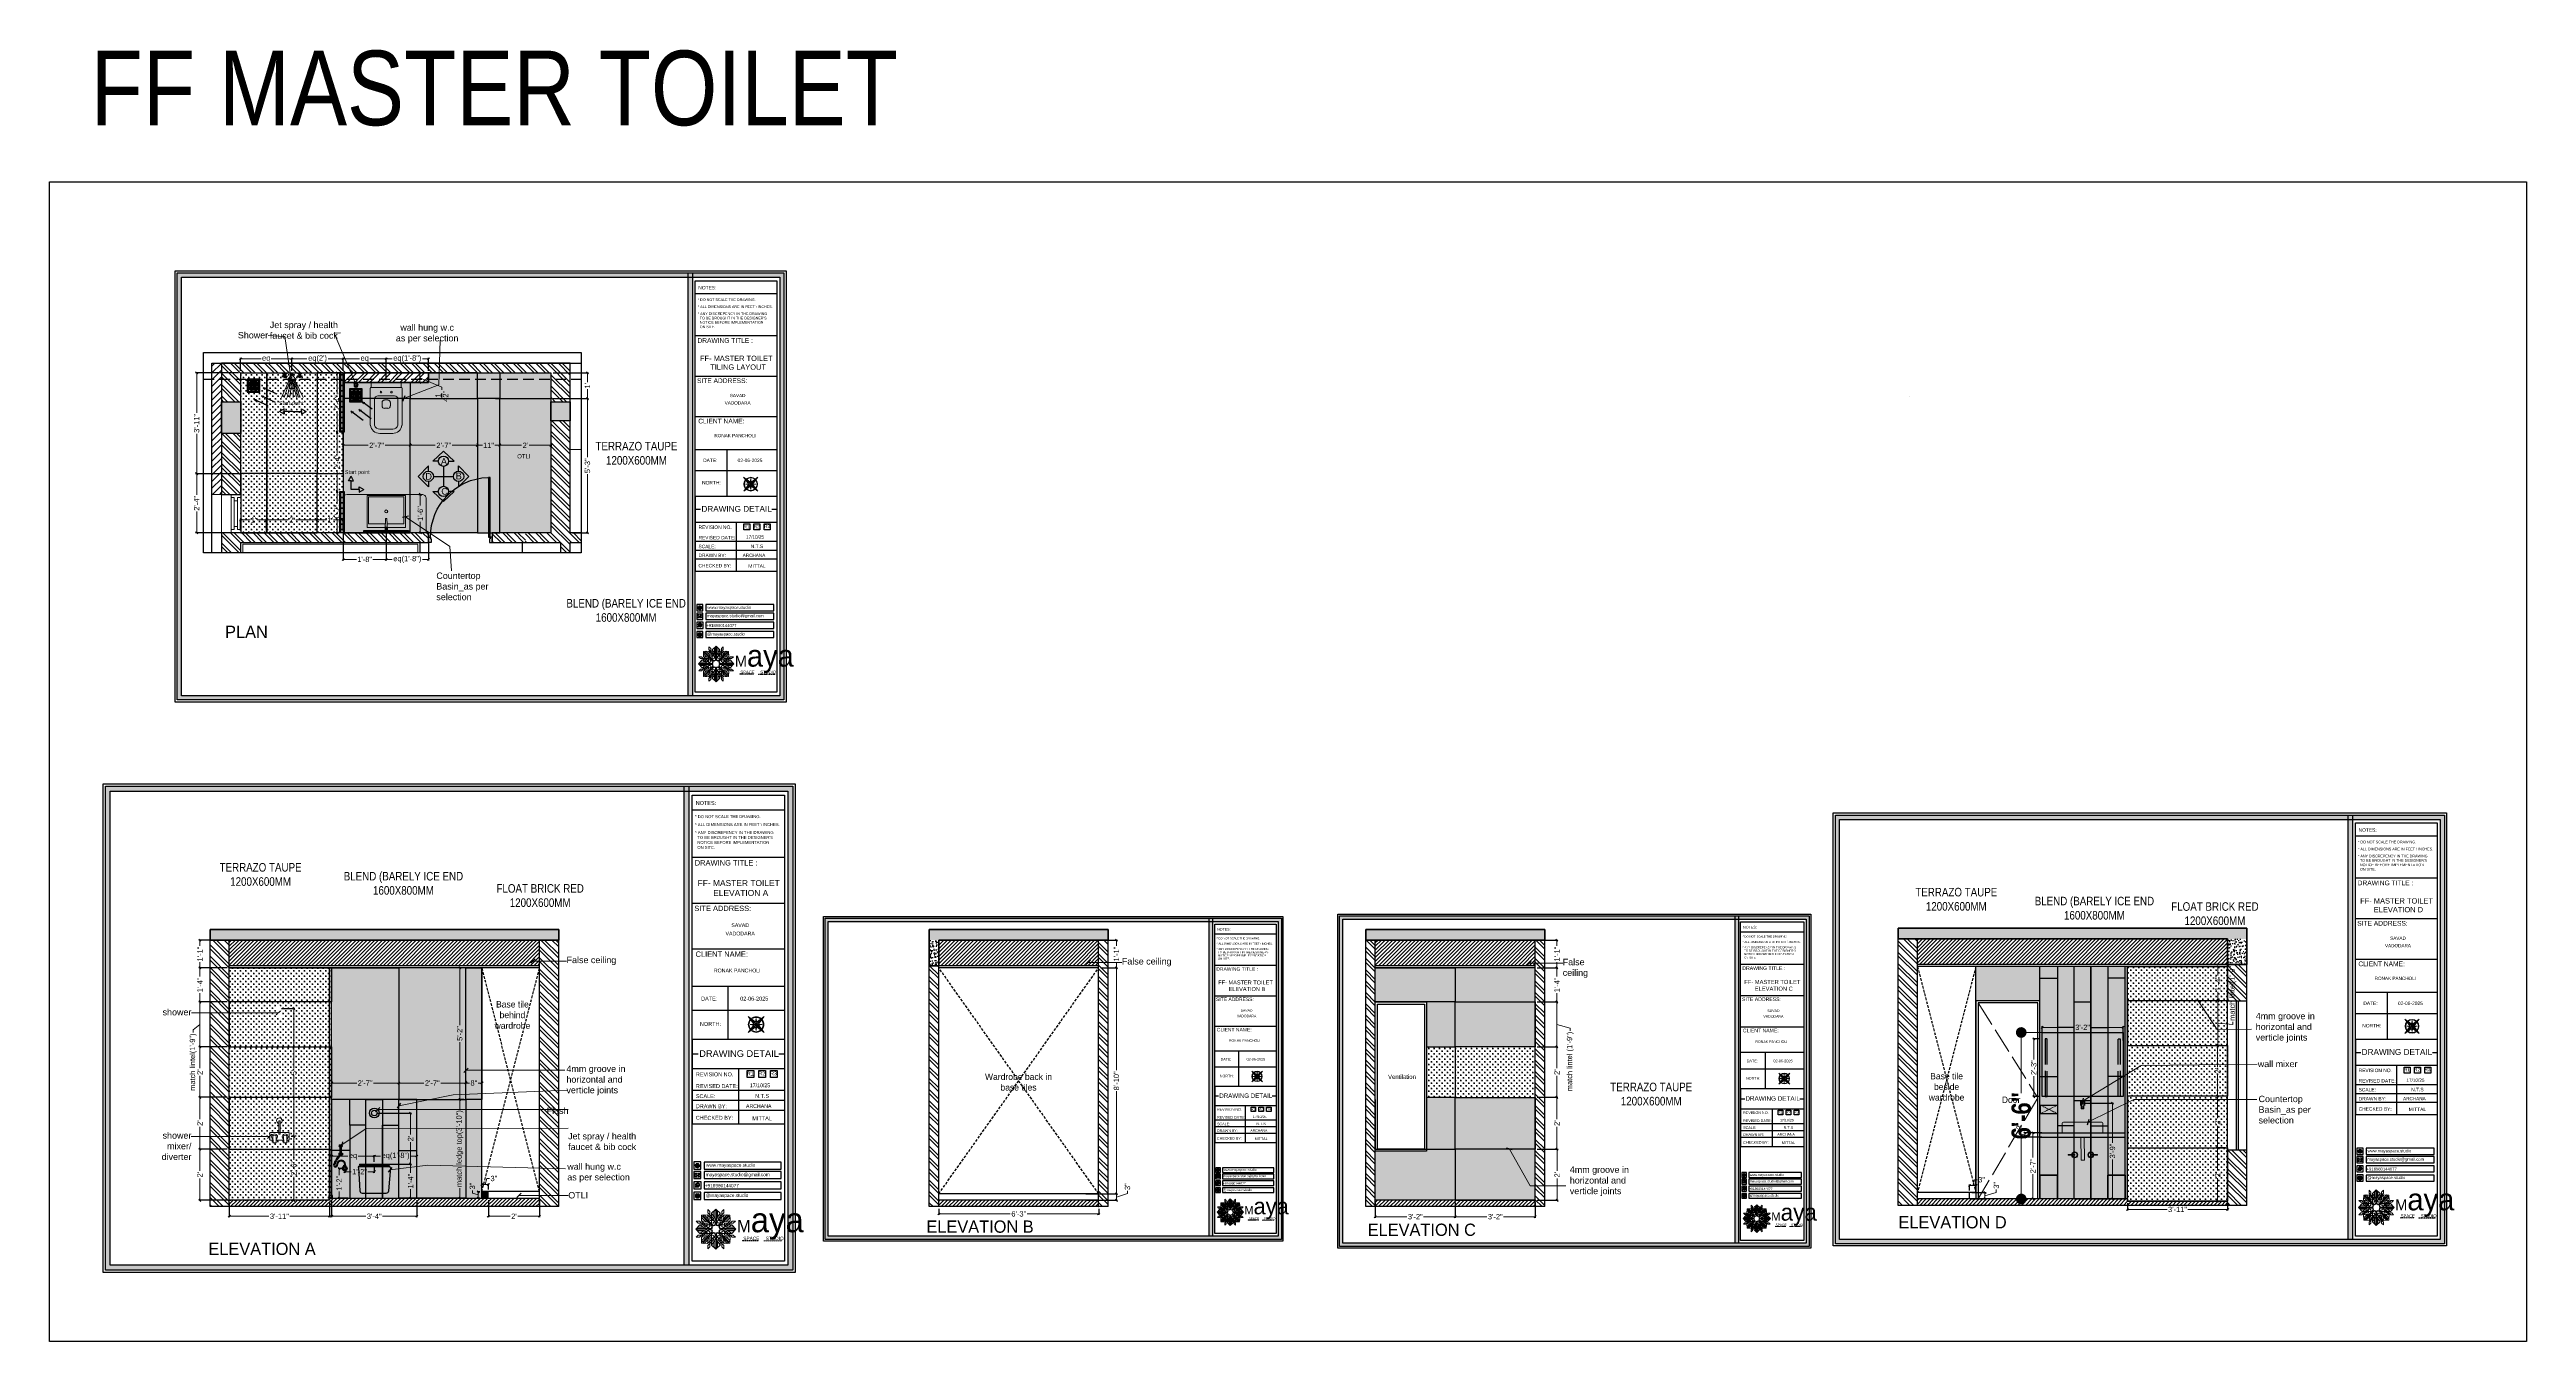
# Model space of a CAD drawing. Header units: millimetres. Extents: x 56222 to 3066687, y -650199 to -121287.
# Drawn here: x 148903 to 150065, y -184344 to -183738 of the extents above; entities that cross this region are included whole.
import ezdxf
from ezdxf.enums import TextEntityAlignment as Align

# ---------------------------------------------------------------- set-up
doc = ezdxf.new("R2010")
doc.units = ezdxf.units.MM
doc.header["$MEASUREMENT"] = 0
doc.header["$PDMODE"] = 35
for name, pattern in [('ACAD_ISO02W100', [15, 12, -3]), ('DASHED', [0.75, 0.5, -0.25]), ('DASHED2', [0.375, 0.25, -0.125]), ('DASHEDX2', [1.5, 1, -0.5]), ('HIDDEN', [0.375, 0.25, -0.125])]:
    doc.linetypes.add(name, pattern=pattern)
doc.layers.get('Defpoints').update_dxf_attribs({"color": 220})
for name, color, linetype in [('AR DOOR', 40, 'Continuous'), ('AR ELE-5', 134, 'Continuous'), ('AR HATCH-7', 7, 'Continuous'), ('SANIT', 232, 'Continuous'), ('str coll', 6, 'Continuous'), ('WC-DET', 8, 'Continuous')]:
    doc.layers.add(name, color=color, linetype=linetype)
for name, color, linetype, lineweight in [('BEAM', 160, 'HIDDEN', 25), ('COLUMN', 1, 'Continuous', 30), ('dim05', 1, 'Continuous', 13), ('Dimension', 10, 'DASHEDX2', 20), ('DIMENSIONS', 164, 'Continuous', 9), ('ELEC.', 5, 'Continuous', 20), ('Electrical', 84, 'Continuous', 30), ('ELEVATION', 250, 'Continuous', 9), ('FIRST FLOOR', 7, 'Continuous', 9), ('FIRST FLOOR ( DW_RAIL )', 7, 'Continuous', 9), ('FIRST FLOOR ( TEXT )', 7, 'Continuous', 9), ('FIRST FLOOR_( PLine )_', 251, 'Continuous', 30), ('Flooring', 253, 'Continuous', 30), ('FUR', 250, 'Continuous', 0), ('FURNITURE', 32, 'Continuous', 9), ('GROUND FLOOR  ( DIM )', 7, 'Continuous', 9), ('HACHA', 253, 'Continuous', 5), ('INT-MISCELLENOUS', 250, 'Continuous', 0), ('LABALLING', 1, 'Continuous', 25), ('NAME PLATE', 7, 'Continuous', 25), ('sec. mark', 5, 'Continuous', 25), ('SECOND FLOOR ( TEXT )', 7, 'Continuous', 9), ('Text', 7, 'Continuous', 15), ('TILE', 14, 'Continuous', 9), ('title block', 7, 'Continuous', 9), ('UTILITY', 48, 'Continuous', 9), ('wall', 7, 'Continuous', 30), ('XX~SLAB ( BEAM )~ ( DIM )', 7, 'Continuous', 9), ('XX~STR BEAM', 5, 'ACAD_ISO02W100', 9)]:
    doc.layers.add(name, color=color, linetype=linetype, lineweight=lineweight)
doc.layers.add('hatch', color=253, linetype='Continuous', lineweight=0, transparency=0.4)
doc.layers.add('XX~SLAB ( PLINE )', color=251, linetype='Continuous', plot=False)
doc.styles.add('Aerial', font='arial.ttf')
doc.styles.add('Arial', font='arial.ttf')
doc.styles.add("Cn_BT_0'-0", font='swissc.ttf')
doc.styles.add('Cn_BT_9 ( BOLD )', font='swisscb.ttf', dxfattribs={"height": 9})
doc.styles.add('DATE', font='swissc.ttf', dxfattribs={"height": 6.75})
doc.styles.add('KATHA', font='swissc.ttf')
doc.styles.get("Standard").update_dxf_attribs({"font": 'arial.ttf', "height": 6})
doc.dimstyles.new('Cn_BT_9 ( BOLD )', dxfattribs={"dimtxt": 9, "dimasz": 5, "dimexe": 1.5, "dimexo": 0, "dimgap": 0.09, "dimtad": 0, "dimzin": 3, "dimdsep": 46, "dimlunit": 4, "dimtxsty": 'Cn_BT_9 ( BOLD )', "dimblk": 'DOT', "dimcen": 0.09, "dimdle": 1.5, "dimclrd": 251, "dimclre": 251, "dimclrt": 5, "dimadec": 0, "dimazin": 0, "dimtfac": 0.75, "dimtofl": 0, "dimtmove": 0, "dimatfit": 3, "dimfxl": 0, "dimtolj": 1, "dimtzin": 0, "dimlwd": 15, "dimlwe": 15, "dimarcsym": 0})
doc.dimstyles.new('ISO-25', dxfattribs={"dimtxt": 2.5, "dimasz": 1, "dimexe": 0.5, "dimexo": 1, "dimtad": 0, "dimdec": 1, "dimlunit": 4, "dimtxsty": 'Standard', "dimblk": 'OBLIQUE', "dimcen": 2.5, "dimclrd": 1, "dimclre": 1, "dimclrt": 5, "dimadec": 0, "dimazin": 0, "dimtfac": 1, "dimtdec": 1, "dimtmove": 0, "dimatfit": 3, "dimfxl": 1, "dimlwd": -1, "dimarcsym": 0})
doc.dimstyles.new('NEW ', dxfattribs={"dimtxt": 3, "dimasz": 2, "dimexe": 1, "dimexo": 1, "dimgap": 0.089996, "dimtad": 0, "dimtoh": 1, "dimzin": 3, "dimdsep": 46, "dimlunit": 4, "dimtxsty": 'Aerial', "dimblk": 'OBLIQUE', "dimcen": 0.089996, "dimdle": 1, "dimclrd": 252, "dimclre": 252, "dimclrt": 7, "dimadec": 0, "dimazin": 1, "dimtfac": 1, "dimtdec": 0, "dimtofl": 0, "dimtmove": 1, "dimatfit": 3, "dimldrblk": 'OBLIQUE', "dimfxl": 1, "dimtolj": 1, "dimtzin": 0, "dimlwd": 5, "dimlwe": 5, "dimarcsym": 0})
pattern_1 = [(45, (-394.90511, -156.329124), (0.132582521472, 0.22097086912), [1, -0.5]), (135, (-394.90511, -156.329124), (0.132582521472, -0.22097086912), [1, -0.5])]
pattern_2 = [(45, (456.3414, -98.4785), (-0.8838834765, 0.8838834765), [])]
pattern_3 = [(0, (-394.9051, -156.3291), (1.25, 1.25), [0.625, -1.875]), (90, (-394.5926, -156.6416), (-1.25, 1.25), [0.625, -1.875])]
pattern_4 = [(45, (-167.1053, -400.8496), (-0.8838834765, 0.8838834765), [])]
pattern_5 = [(45, (-93.589676, -128.96394), (0.132582521472, 0.22097086912), [1, -0.5]), (135, (-93.589676, -128.96394), (0.132582521472, -0.22097086912), [1, -0.5])]

# ---------------------------------------------------------------- blocks, each defined once
blk = doc.blocks.new('FSFSF')
at = {"color": 42, "lineweight": 5, "true_color": 0xe0ac11}
for p, q in [((28593.2, 131.5), (28593.5, 137.7)), ((28593.4, 135), (28594.6, 136.1)), ((28593.4, 135), (28597.6, 130.8)), ((28599.8, 138.1), (28593.5, 137.7)), ((28595.1, 136.7), (28594.5, 136.7)), ((28594.6, 136.1), (28594.6, 136.7)), ((28605.2, 125), (28594.6, 136.1)), ((28596.2, 137.9), (28595.1, 136.7)), ((28606.3, 126.1), (28595.1, 136.7)), ((28596.2, 137.9), (28600.5, 133.6)), ((28599.8, 138.1), (28608.6, 129.6)), ((28601, 130), (28599.8, 138.1)), ((28600, 143.5), (28600, 140.2)), ((28602.1, 141.4), (28600, 143.5)), ((28606.5, 133.8), (28600, 140.2)), ((28602.1, 141.4), (28602.1, 132)), ((28603.9, 139.7), (28608.6, 144.1)), ((28603.9, 126.6), (28603.9, 139.7)), ((28603.9, 139.7), (28608.6, 133)), ((28606.5, 133.8), (28604.7, 132)), ((28605.9, 129.2), (28608.6, 133)), ((28607.9, 142.2), (28606.6, 142.2)), ((28606.6, 142.2), (28606.6, 135.8)), ((28607.9, 142.2), (28608.6, 142.8)), ((28607.9, 142.2), (28607.9, 126.6)), ((28613.3, 139.7), (28608.6, 144.1)), ((28609.3, 142.2), (28608.6, 142.8)), ((28613.3, 139.7), (28608.6, 133)), ((28617.4, 138.1), (28608.6, 129.6)), ((28611.3, 129.2), (28608.6, 133)), ((28609.3, 142.2), (28609.3, 126.6)), ((28609.3, 142.2), (28610.6, 142.2)), ((28610.6, 142.2), (28610.6, 135.8)), ((28610.7, 133.8), (28617.1, 140.2)), ((28610.7, 133.8), (28612.4, 132)), ((28610.9, 126.1), (28622, 136.7)), ((28612, 125), (28622.6, 136.1)), ((28613.3, 126.6), (28613.3, 139.7)), ((28615, 141.4), (28617.1, 143.5)), ((28615, 141.4), (28615, 132)), ((28616.1, 130), (28617.4, 138.1)), ((28620.9, 137.9), (28616.7, 133.6)), ((28617.1, 143.5), (28617.1, 140.2)), ((28617.4, 138.1), (28623.6, 137.7)), ((28623.8, 135), (28619.6, 130.8)), ((28620.9, 137.9), (28622, 136.7)), ((28622, 136.7), (28622.6, 136.7)), ((28622.6, 136.1), (28622.6, 136.7)), ((28623.8, 135), (28622.6, 136.1)), ((28624, 131.5), (28623.6, 137.7)), ((28591.6, 127.4), (28587.2, 122.7)), ((28591.6, 117.9), (28587.2, 122.7)), ((28587.7, 131.2), (28591.1, 131.2)), ((28589.8, 129.1), (28587.7, 131.2)), ((28589.8, 116.2), (28587.7, 114.1)), ((28587.7, 114.1), (28591.1, 114.1)), ((28589, 123.3), (28588.4, 122.7)), ((28589, 122), (28588.4, 122.7)), ((28589, 123.3), (28589, 124.7)), ((28589, 124.7), (28595.4, 124.7)), ((28589, 123.3), (28604.7, 123.3)), ((28589, 122), (28604.7, 122)), ((28589, 122), (28589, 120.7)), ((28589, 120.7), (28595.4, 120.7)), ((28589.8, 129.1), (28599.3, 129.1)), ((28589.8, 116.2), (28599.3, 116.2)), ((28597.5, 124.8), (28591.1, 131.2)), ((28597.5, 120.5), (28591.1, 114.1)), ((28604.7, 127.4), (28591.6, 127.4)), ((28591.6, 127.4), (28598.2, 122.7)), ((28591.6, 117.9), (28598.2, 122.7)), ((28604.7, 117.9), (28591.6, 117.9)), ((28593.2, 131.5), (28601.7, 122.7)), ((28601.2, 130.2), (28593.2, 131.5)), ((28593.2, 113.9), (28601.7, 122.7)), ((28601.2, 115.1), (28593.2, 113.9)), ((28593.2, 113.9), (28593.5, 107.6)), ((28593.4, 110.3), (28597.6, 114.5)), ((28593.4, 110.3), (28594.6, 109.2)), ((28599.8, 107.2), (28593.5, 107.5)), ((28595.1, 108.5), (28594.5, 108.5)), ((28605.2, 120.4), (28594.6, 109.2)), ((28594.6, 109.2), (28594.6, 108.6)), ((28606.3, 119.1), (28595.1, 108.5)), ((28596.2, 107.4), (28595.1, 108.5)), ((28596.2, 107.4), (28600.5, 111.6)), ((28597.5, 124.8), (28599.3, 126.5)), ((28597.5, 120.5), (28599.3, 118.8)), ((28602.1, 125.4), (28598.2, 122.7)), ((28602.1, 119.9), (28598.2, 122.7)), ((28599.3, 126.5), (28599.3, 129.1)), ((28599.3, 118.8), (28599.3, 116.2)), ((28599.8, 107.2), (28608.6, 115.7)), ((28601, 115.2), (28599.8, 107.2)), ((28606.5, 111.5), (28600, 105.1)), ((28605.9, 129.2), (28601, 130)), ((28605.9, 116), (28601, 115.2)), ((28602.1, 125.4), (28601.2, 130.2)), ((28602.1, 119.9), (28601.2, 115.1)), ((28602.3, 123.3), (28601.7, 122.7)), ((28602.3, 122), (28601.7, 122.7)), ((28604.7, 132), (28602.1, 132)), ((28602.1, 103.8), (28602.1, 113.3)), ((28604.7, 113.3), (28602.1, 113.3)), ((28602.3, 123.3), (28603, 122.7)), ((28602.3, 122), (28603, 122.7)), ((28605.2, 125), (28603, 122.7)), ((28605.2, 120.4), (28603, 122.7)), ((28603.7, 126.5), (28603.7, 127.4)), ((28604.7, 126.5), (28603.7, 126.5)), ((28604.7, 118.8), (28603.7, 118.8)), ((28603.7, 118.8), (28603.7, 117.9)), ((28604.7, 127.6), (28603.9, 127.6)), ((28607.9, 126.6), (28603.9, 126.6)), ((28607.9, 118.6), (28603.9, 118.6)), ((28603.9, 118.6), (28603.9, 105.5)), ((28604.7, 117.7), (28603.9, 117.7)), ((28603.9, 105.5), (28608.6, 112.2)), ((28604.7, 126.6), (28604.7, 127.6)), ((28604.7, 123.3), (28604.7, 127.4)), ((28604.7, 122), (28604.7, 117.9)), ((28604.7, 118.6), (28604.7, 117.7)), ((28606.5, 111.5), (28604.7, 113.3)), ((28605.9, 116), (28608.6, 112.2)), ((28606.3, 126.1), (28608.6, 128.3)), ((28606.3, 119.1), (28608.6, 117)), ((28606.6, 103), (28606.6, 109.4)), ((28607.9, 128.9), (28608.6, 129.6)), ((28607.9, 128.9), (28608.6, 128.3)), ((28607.9, 103), (28607.9, 118.6)), ((28607.9, 116.3), (28608.6, 117)), ((28607.9, 116.3), (28608.6, 115.7)), ((28609.3, 128.9), (28608.6, 129.6)), ((28609.3, 128.9), (28608.6, 128.3)), ((28610.9, 126.1), (28608.6, 128.3)), ((28610.9, 119.1), (28608.6, 117)), ((28609.3, 116.3), (28608.6, 117)), ((28609.3, 116.3), (28608.6, 115.7)), ((28611.3, 116), (28608.6, 112.2)), ((28617.4, 107.2), (28608.6, 115.7)), ((28613.3, 105.5), (28608.6, 112.2)), ((28609.3, 126.6), (28613.3, 126.6)), ((28609.3, 118.6), (28613.3, 118.6)), ((28609.3, 103), (28609.3, 118.6)), ((28610.6, 103), (28610.6, 109.4)), ((28610.7, 111.5), (28612.4, 113.3)), ((28610.7, 111.5), (28617.1, 105.1)), ((28610.9, 119.1), (28622, 108.5)), ((28611.3, 129.2), (28616.1, 130)), ((28611.3, 116), (28616.1, 115.2)), ((28612, 125), (28614.2, 122.7)), ((28612, 120.4), (28614.2, 122.7)), ((28612, 120.4), (28622.6, 109.2)), ((28612.4, 132), (28615, 132)), ((28612.4, 113.3), (28615, 113.3)), ((28612.5, 126.6), (28612.5, 127.6)), ((28612.5, 127.6), (28613.3, 127.6)), ((28612.5, 123.3), (28612.5, 127.4)), ((28612.5, 127.4), (28625.6, 127.4)), ((28612.5, 126.5), (28613.5, 126.5)), ((28628.2, 123.3), (28612.5, 123.3)), ((28612.5, 122), (28612.5, 117.9)), ((28628.2, 122), (28612.5, 122)), ((28612.5, 118.8), (28613.5, 118.8)), ((28612.5, 118.6), (28612.5, 117.7)), ((28612.5, 117.9), (28625.6, 117.9)), ((28612.5, 117.7), (28613.3, 117.7)), ((28613.3, 118.6), (28613.3, 105.5)), ((28613.5, 126.5), (28613.5, 127.4)), ((28613.5, 118.8), (28613.5, 117.9)), ((28614.9, 123.3), (28614.2, 122.7)), ((28614.9, 122), (28614.2, 122.7)), ((28614.9, 123.3), (28615.5, 122.7)), ((28614.9, 122), (28615.5, 122.7)), ((28615, 103.8), (28615, 113.3)), ((28615.1, 125.4), (28615.9, 130.2)), ((28615.1, 125.4), (28619, 122.7)), ((28615.1, 119.9), (28619, 122.7)), ((28615.1, 119.9), (28615.9, 115.1)), ((28624, 131.5), (28615.5, 122.7)), ((28624, 113.9), (28615.5, 122.7)), ((28615.9, 130.2), (28624, 131.5)), ((28615.9, 115.1), (28624, 113.9)), ((28616.1, 115.2), (28617.4, 107.2)), ((28620.9, 107.4), (28616.7, 111.6)), ((28617.4, 107.2), (28623.6, 107.5)), ((28627.3, 129.1), (28617.9, 129.1)), ((28617.9, 126.5), (28617.9, 129.1)), ((28619.7, 124.8), (28617.9, 126.5)), ((28619.7, 120.5), (28617.9, 118.8)), ((28617.9, 118.8), (28617.9, 116.2)), ((28627.3, 116.2), (28617.9, 116.2)), ((28625.6, 127.4), (28619, 122.7)), ((28625.6, 117.9), (28619, 122.7)), ((28623.8, 110.3), (28619.6, 114.5)), ((28619.7, 124.8), (28626.1, 131.2)), ((28619.7, 120.5), (28626.1, 114.1)), ((28620.9, 107.4), (28622, 108.5)), ((28628.2, 124.7), (28621.8, 124.7)), ((28628.2, 120.7), (28621.8, 120.7)), ((28622, 108.5), (28622.6, 108.5)), ((28623.8, 110.3), (28622.6, 109.2)), ((28622.6, 109.2), (28622.6, 108.6)), ((28624, 113.9), (28623.6, 107.6)), ((28625.6, 127.4), (28630, 122.7)), ((28625.6, 117.9), (28630, 122.7)), ((28629.5, 131.2), (28626.1, 131.2)), ((28629.5, 114.1), (28626.1, 114.1)), ((28627.3, 129.1), (28629.5, 131.2)), ((28627.3, 116.2), (28629.5, 114.1)), ((28628.2, 123.3), (28628.2, 124.7)), ((28628.2, 123.3), (28628.8, 122.7)), ((28628.2, 122), (28628.8, 122.7)), ((28628.2, 122), (28628.2, 120.7)), ((28600, 101.7), (28600, 105.1)), ((28602.1, 103.8), (28600, 101.7)), ((28603.9, 105.5), (28608.6, 101.1)), ((28607.9, 103), (28606.6, 103)), ((28607.9, 103), (28608.6, 102.4)), ((28613.3, 105.5), (28608.6, 101.1)), ((28609.3, 103), (28608.6, 102.4)), ((28609.3, 103), (28610.6, 103)), ((28615, 103.8), (28617.1, 101.7)), ((28617.1, 101.7), (28617.1, 105.1))]:
    blk.add_line(p, q, dxfattribs=at)
blk = doc.blocks.new('hgwg')
at = {"layer": 'Dimension', "true_color": 0xd39e00}
h = blk.add_hatch(color=42, dxfattribs=at)
h.dxf.hatch_style = 1
h.paths.add_polyline_path([(27505.7, 45.1), (27494.3, 45.1), (27494.3, 44.9), (27505.7, 44.9)])
h = blk.add_hatch(color=42, dxfattribs=at)
h.dxf.hatch_style = 1
h.paths.add_polyline_path([(27523.3, 44.9), (27509.7, 44.9), (27509.7, 44.8), (27523.3, 44.8)])
at = {"layer": 'Dimension', "color": 42, "true_color": 0xd39e00}
for p, q in [((27494.3, 45.1), (27505.7, 45.1)), ((27494.3, 44.9), (27494.3, 45.1)), ((27494.3, 44.9), (27505.7, 44.9)), ((27505.7, 45.1), (27505.7, 44.9)), ((27509.7, 44.9), (27523.3, 44.9)), ((27509.7, 44.9), (27509.7, 44.8)), ((27509.7, 44.8), (27523.3, 44.8)), ((27523.3, 44.8), (27523.3, 44.9))]:
    blk.add_line(p, q, dxfattribs=at)
at = {"layer": 'Dimension', "color": 42, "true_color": 0xd39e00, "attachment_point": 1}
for s, width, insert, char_height in [('{\\fCinzel|b0|i0|c0|p2;\\H1.5x;M\\fAmsterdam One|b0|i0|c0|p2;\\H2x;aya}', 85.328, (27490.2, 69.2), 6), ('{\\fCinzel|b0|i0|c0|p2;SPACE     STUDIO}', 66.129, (27494.8, 47.9), 2.5)]:
    blk.add_mtext_dynamic_manual_height_columns(s, width=width, gutter_width=30, heights=[0], dxfattribs=dict(at, insert=insert, char_height=char_height))
blk = doc.blocks.new('QEGW4TG')
at = {"layer": 'Dimension', "true_color": 0x000000}
h = blk.add_hatch(color=18, dxfattribs=at)
h.dxf.hatch_style = 1
h.paths.add_polyline_path([(2.7, 1.9, 0.170513), (2.9, 2, 0.190337), (3.1, 2.2, 0.316231), (3.1, 2.3), (2.8, 2.4, 0.273721), (2.7, 2.3, 0.040749), (2.6, 2.3, -0.441282), (2.5, 2.2, -0.11828), (2.1, 2.6, -0.441282), (2.1, 2.7, 0.040749), (2.1, 2.8, 0.290083), (2.1, 2.9), (2, 3.2, 0.316231), (1.9, 3.2, 0.190337), (1.7, 3, 0.170513), (1.7, 2.7, 0.252784)], flags=0)
h.paths.add_polyline_path([(1.2, 2), (1, 1.3, 0.550912), (1.1, 1.2), (1.8, 1.4, 6.344125)])
h.paths.add_polyline_path([(1.8, 1.7), (1.4, 1.6), (1.5, 2, -9.071339)], flags=16)
h.paths.add_polyline_path([(3.1, 2.2, -0.17811), (2.9, 2, -0.170513), (2.7, 1.9, -0.252784), (1.7, 2.7, -0.170513), (1.7, 3, -0.17811), (1.9, 3.2, -0.370089), (2, 3.2), (2.1, 2.9, -0.307185), (2.1, 2.8, -0.041087), (2.1, 2.7, 0.321676), (2.1, 2.7, 0.126524), (2.6, 2.2, 0.312216), (2.6, 2.3, -0.041087), (2.7, 2.3, -0.290673), (2.8, 2.4), (3.1, 2.3, -0.370089)], flags=0)
h = blk.add_hatch(color=18, dxfattribs=at)
h.dxf.hatch_style = 1
h.paths.add_polyline_path([(2.8, 2.4, 0.273721), (2.7, 2.3, 0.040749), (2.6, 2.3, -0.441282), (2.5, 2.2, -0.11828), (2.1, 2.6, -0.441282), (2.1, 2.7, 0.040749), (2.1, 2.8, 0.290083), (2.1, 2.9), (2, 3.2, 0.316231), (1.9, 3.2, 0.190337), (1.7, 3, 0.170513), (1.7, 2.7, 0.252784), (2.7, 1.9, 0.170513), (2.9, 2, 0.190337), (3.1, 2.2, 0.316231), (3.1, 2.3)])
for p, q in [((1.2, 2), (1, 1.3)), ((1.1, 1.2), (1.8, 1.4)), ((1.5, 2), (1.4, 1.6)), ((1.4, 1.6), (1.8, 1.7)), ((2, 3.2), (2.1, 2.9)), ((3.1, 2.3), (2.8, 2.4))]:
    blk.add_line(p, q)
blk.add_lwpolyline([(0, 0), (4.7, 0), (4.7, 4.7), (0, 4.7)], close=True)
for centre, radius, start, end in [((1.1, 1.3), 0.0598, 164.8483, 282.1458), ((2.4, 2.6), 1.34, 241.4727, 205.6422), ((2.4, 2.6), 1.04, 235.9962, 210.8333), ((2.1, 2.9), 0.364, 118.9685, 159.3648), ((2.1, 2.9), 0.39, 159.7007, 198.4072), ((3, 3.2), 1.33, 201.4218, 258.1669), ((1.9, 3.1), 0.0896, 41.8985, 123.1344), ((2.1, 2.7), 0.066, 135.9932, 224.8892), ((2, 2.9), 0.104, 320.3924, 28.6971), ((1.7, 3.2), 0.586, 312.4617, 321.8728), ((3.1, 3.4), 1.31, 216.5455, 243.5279), ((2.6, 2.3), 0.066, 234.2482, 323.1441), ((3.1, 1.9), 0.586, 137.2645, 146.6756), ((2.8, 2.3), 0.104, 70.4402, 138.745), ((2.8, 2.3), 0.39, 260.7301, 299.4366), ((2.8, 2.3), 0.364, 299.7725, 340.1688), ((3, 2.2), 0.0896, 336.0029, 57.2388)]:
    blk.add_arc(centre, radius, start, end)
blk = doc.blocks.new('ASGERG')
at = {"layer": 'Dimension', "true_color": 0x000000}
h = blk.add_hatch(color=18, dxfattribs=at)
h.dxf.hatch_style = 1
h.paths.add_polyline_path([(1, 1.7, 0.353872), (1.7, 1), (3, 1, 0.353872), (3.7, 1.7), (3.7, 3, 0.353872), (3, 3.7), (1.7, 3.7, 0.353872), (1, 3)])
h.paths.add_polyline_path([(1.3, 3, -0.353872), (1.7, 3.4), (2.9, 3.4, -0.353872), (3.4, 3), (3.4, 1.7, -0.353872), (2.9, 1.3), (1.7, 1.3, -0.353872), (1.3, 1.7)], flags=16)
h.paths.add_polyline_path([(3, 2.3, -1), (1.6, 2.3, -1)], flags=0)
h.paths.add_polyline_path([(2.7, 2.3, -1), (1.9, 2.3, -1)], flags=0)
h.paths.add_polyline_path([(2.9, 3, -1), (3.2, 3, -1)], flags=0)
h.paths.add_polyline_path([(1.6, 2.3, 1), (3, 2.3, 1)], flags=0)
h = blk.add_hatch(color=18, dxfattribs=at)
h.dxf.hatch_style = 1
h.paths.add_polyline_path([(1.6, 2.3, 1), (3, 2.3, 1)])
h.paths.add_polyline_path([(2.7, 2.3, -1), (1.9, 2.3, -1)], flags=16)
h = blk.add_hatch(color=18, dxfattribs=at)
h.dxf.hatch_style = 1
h.paths.add_polyline_path([(3.2, 3, 1), (2.9, 3, 1)])
for p, q in [((1, 3), (1, 1.7)), ((1.3, 3), (1.3, 1.7)), ((1.7, 3.7), (3, 3.7)), ((2.9, 3.4), (1.7, 3.4)), ((2.9, 1.3), (1.7, 1.3)), ((1.7, 1), (3, 1)), ((3.4, 3), (3.4, 1.7)), ((3.7, 3), (3.7, 1.7))]:
    blk.add_line(p, q)
blk.add_lwpolyline([(0, 0), (4.7, 0), (4.7, 4.7), (0, 4.7)], close=True)
for centre, radius in [((2.3, 2.3), 0.694), ((2.3, 2.3), 0.414), ((3, 3), 0.168)]:
    blk.add_circle(centre, radius)
for centre, radius, start, end in [((1.8, 2.9), 0.778, 94.8631, 172.8127), ((1.8, 1.8), 0.778, 187.1873, 265.1369), ((1.8, 2.9), 0.491, 94.8631, 172.8127), ((1.8, 1.8), 0.491, 187.1873, 265.1369), ((2.9, 2.9), 0.491, 7.1873, 85.1369), ((2.9, 1.8), 0.491, 274.8631, 352.8127), ((2.9, 2.9), 0.778, 7.1873, 85.1369), ((2.9, 1.8), 0.778, 274.8631, 352.8127)]:
    blk.add_arc(centre, radius, start, end)
blk = doc.blocks.new('ETYETE')
at = {"layer": 'Dimension', "true_color": 0x000000}
h = blk.add_hatch(color=18, dxfattribs=at)
h.dxf.hatch_style = 1
h.paths.add_polyline_path([(3.8, 1.1, 0.414214), (4.1, 1.5), (4.1, 3.3, 0.414214), (3.8, 3.7), (0.9, 3.7, 0.414214), (0.6, 3.3), (0.6, 1.5, 0.414214), (0.9, 1.1)])
h.paths.add_polyline_path([(2.6, 2.2), (3.9, 1.3, -0.198912), (3.8, 1.3), (0.9, 1.3, -0.198912), (0.8, 1.3), (2.1, 2.2), (2.3, 2)], flags=16)
h.paths.add_polyline_path([(2.3, 2.2), (0.9, 3.5, -0.028783), (0.9, 3.5), (3.8, 3.5, -0.028783), (3.8, 3.5)], flags=16)
h.paths.add_polyline_path([(2.7, 2.3), (3.9, 3.5, -0.202482), (4, 3.3), (4, 1.5, -0.043076), (4, 1.5)], flags=16)
h.paths.add_polyline_path([(2, 2.3), (0.7, 1.5, -0.043076), (0.7, 1.5), (0.7, 3.3, -0.202482), (0.8, 3.5)], flags=16)
blk.add_lwpolyline([(0, 0), (4.7, 0), (4.7, 4.7), (0, 4.7)], close=True)
at = {"layer": 'Dimension', "color": 18, "true_color": 0x000000}
for p, q in [((0.6, 3.3), (0.6, 1.5)), ((0.7, 3.3), (0.7, 1.5)), ((0.7, 1.5), (2, 2.3)), ((0.8, 3.5), (2, 2.3)), ((0.8, 1.3), (2.1, 2.2)), ((0.9, 3.7), (3.8, 3.7)), ((0.9, 3.5), (3.8, 3.5)), ((0.9, 3.5), (2.3, 2.2)), ((0.9, 1.3), (3.8, 1.3)), ((0.9, 1.1), (3.8, 1.1)), ((2.1, 2.2), (2.3, 2)), ((2.3, 2.2), (3.8, 3.5)), ((2.3, 2), (2.6, 2.2)), ((3.9, 1.3), (2.6, 2.2)), ((2.7, 2.3), (3.9, 3.5)), ((4, 1.5), (2.7, 2.3)), ((4, 3.3), (4, 1.5)), ((4.1, 3.3), (4.1, 1.5))]:
    blk.add_line(p, q, dxfattribs=at)
for centre, radius, start, end in [((0.9, 3.3), 0.358, 90, 180), ((0.9, 1.5), 0.358, 180, 270), ((0.9, 3.3), 0.224, 134.2136, 180), ((0.9, 1.5), 0.224, 180, 189.8662), ((0.9, 1.5), 0.224, 225, 270), ((0.9, 3.3), 0.224, 90, 96.5948), ((3.8, 3.3), 0.358, 0, 90), ((3.8, 3.3), 0.224, 83.4052, 90), ((3.8, 1.5), 0.358, 270, 0), ((3.8, 1.5), 0.224, 270, 315), ((3.8, 3.3), 0.224, 0, 45.7864), ((3.8, 1.5), 0.224, 350.1338, 0)]:
    blk.add_arc(centre, radius, start, end, dxfattribs=at)
blk = doc.blocks.new('DTGWEGEARG')
at = {"layer": 'Dimension', "true_color": 0x000000}
h = blk.add_hatch(color=18, dxfattribs=at)
h.dxf.hatch_style = 1
h.paths.add_polyline_path([(3.8, 2.3, 1), (0.8, 2.3, 1)])
h.paths.add_polyline_path([(2.5, 1, 0.105795), (3, 1.6, -0.055205), (3.3, 1.4, -0.169822)], flags=16)
h.paths.add_polyline_path([(2.4, 1.1), (2.4, 1.7, -0.058279), (2.8, 1.6, -0.103353)], flags=16)
h.paths.add_polyline_path([(2.3, 1.1, -0.101741), (1.9, 1.6, -0.057171), (2.3, 1.7)], flags=16)
h.paths.add_polyline_path([(2.2, 1, -0.169822), (1.4, 1.4, -0.055205), (1.7, 1.6, 0.105795)], flags=16)
h.paths.add_polyline_path([(3, 1.7, 0.081336), (3.1, 2.3), (3.7, 2.3, -0.152069), (3.4, 1.5, 0.05687)], flags=16)
h.paths.add_polyline_path([(2.9, 1.8, 0.061945), (2.4, 1.8), (2.4, 2.3), (3, 2.3, -0.081344)], flags=16)
h.paths.add_polyline_path([(2.3, 1.8, 0.060923), (1.8, 1.8, -0.081344), (1.7, 2.3), (2.3, 2.3)], flags=16)
h.paths.add_polyline_path([(1.7, 1.7, 0.05687), (1.3, 1.5, -0.152069), (1, 2.3), (1.5, 2.3, 0.081336)], flags=16)
h.paths.add_polyline_path([(2.4, 2.4), (2.4, 2.8, 0.061945), (2.9, 2.9, -0.080009), (3, 2.4)], flags=16)
h.paths.add_polyline_path([(3.1, 2.4, 0.080116), (3, 3, 0.05687), (3.4, 3.2, 0.028258), (3.3, 3.3, -0.055205), (3, 3.1, 0.105795), (2.5, 3.7, -0.36029), (3.7, 2.4)], flags=16)
h.paths.add_polyline_path([(2.3, 2.4), (1.7, 2.4, -0.080009), (1.8, 2.9, 0.060923), (2.3, 2.8)], flags=16)
h.paths.add_polyline_path([(1.5, 2.4), (1, 2.4, -0.150466), (1.3, 3.2, 0.05687), (1.7, 3, 0.080116)], flags=16)
h.paths.add_polyline_path([(2.4, 3), (2.4, 3.6, -0.103353), (2.8, 3, -0.058279)], flags=16)
h.paths.add_polyline_path([(2.3, 3, -0.057171), (1.9, 3, -0.101741), (2.3, 3.5)], flags=16)
h.paths.add_polyline_path([(1.7, 3.1, -0.055205), (1.4, 3.3, -0.169822), (2.2, 3.7, 0.105795)], flags=16)
blk.add_lwpolyline([(0, 0), (4.7, 0), (4.7, 4.7), (0, 4.7)], close=True)
at = {"layer": 'Dimension', "color": 18, "true_color": 0x000000}
for p, q in [((1, 2.4), (1.5, 2.4)), ((1, 2.3), (1.5, 2.3)), ((1.7, 2.4), (2.3, 2.4)), ((1.7, 2.3), (2.3, 2.3)), ((2.3, 3.5), (2.3, 3)), ((2.3, 2.8), (2.3, 2.4)), ((2.3, 2.3), (2.3, 1.8)), ((2.3, 1.7), (2.3, 1.1)), ((2.4, 3.6), (2.4, 3)), ((2.4, 2.8), (2.4, 2.4)), ((2.4, 2.4), (3, 2.4)), ((2.4, 2.3), (3, 2.3)), ((2.4, 2.3), (2.4, 1.8)), ((2.4, 1.7), (2.4, 1.1)), ((3.1, 2.4), (3.7, 2.4)), ((3.1, 2.3), (3.7, 2.3))]:
    blk.add_line(p, q, dxfattribs=at)
blk.add_circle((2.3, 2.3), 1.49, dxfattribs=at)
for centre, radius, start, end in [((2.3, 2.3), 1.34, 142.3819, 176.6093), ((2.3, 2.3), 1.34, 183.0315, 217.6181), ((2.3, 4.7), 1.9, 236.1399, 249.1595), ((2.3, -0.1), 1.9, 110.8405, 123.8601), ((2.3, 2.3), 1.34, 97.3549, 135.9073), ((2.3, 4.7), 1.75, 236.7417, 249.3811), ((2.3, -0.1), 1.75, 110.6189, 123.2583), ((2.3, 2.3), 1.34, 224.0927, 262.6451), ((3.3, 2.3), 1.73, 159.0567, 177.3789), ((3.3, 2.3), 1.73, 182.3435, 200.9433), ((3.3, 2.3), 1.73, 129.9301, 154.0867), ((3.3, 2.3), 1.58, 158.8325, 177.1302), ((3.3, 2.3), 1.58, 182.5658, 201.1675), ((3.3, 2.3), 1.73, 205.9133, 230.0699), ((2.3, 4.7), 1.9, 253.6799, 267.6253), ((2.3, -0.1), 1.9, 92.3747, 106.3201), ((3.3, 2.3), 1.58, 130.1073, 153.3446), ((2.3, 4.7), 1.75, 254.3336, 267.422), ((2.3, -0.1), 1.75, 92.578, 105.6664), ((3.3, 2.3), 1.58, 206.6554, 229.8927), ((1.4, 2.3), 1.58, 26.6554, 50.2584), ((2.3, 4.7), 1.75, 272.3248, 285.6664), ((2.3, 4.7), 1.9, 272.1415, 286.3201), ((2.3, -0.1), 1.9, 73.6799, 87.8585), ((2.3, -0.1), 1.75, 74.3336, 87.6752), ((1.4, 2.3), 1.58, 309.7416, 333.3446), ((2.3, 2.3), 1.34, 3.3907, 82.6451), ((1.4, 2.3), 1.73, 25.9133, 50.0699), ((1.4, 2.3), 1.73, 309.9301, 334.0867), ((2.3, 2.3), 1.34, 277.3549, 315.9073), ((1.4, 2.3), 1.58, 2.8698, 21.1675), ((1.4, 2.3), 1.58, 338.8325, 357.4342), ((2.3, 4.7), 1.75, 290.6189, 303.2583), ((2.3, 4.7), 1.9, 290.8405, 303.8601), ((1.4, 2.3), 1.73, 2.6211, 20.9433), ((1.4, 2.3), 1.73, 339.0567, 357.6565), ((2.3, -0.1), 1.9, 56.1399, 69.1595), ((2.3, -0.1), 1.75, 56.7417, 69.3811), ((2.3, 2.3), 1.34, 322.3819, 356.9685)]:
    blk.add_arc(centre, radius, start, end, dxfattribs=at)
blk = doc.blocks.new('4t')
at = {"transparency": 33554607}
h = blk.add_hatch(color=1, dxfattribs=at)
h.dxf.hatch_style = 1
h.paths.add_polyline_path([(45531.3, -35822.3), (45529.2, -35821.8), (45528.1, -35837)])
h = blk.add_hatch(color=1, dxfattribs=at)
h.dxf.hatch_style = 1
h.paths.add_polyline_path([(45533.4, -35822.8), (45531.3, -35822.3), (45528.1, -35837)])
h = blk.add_hatch(color=1, dxfattribs=at)
h.dxf.hatch_style = 1
h.paths.add_polyline_path([(45531.8, -35820.2), (45529.2, -35821.8), (45531.3, -35822.3)])
h = blk.add_hatch(color=1, dxfattribs=at)
h.dxf.hatch_style = 1
h.paths.add_polyline_path([(45531.8, -35820.2), (45531.3, -35822.3), (45533.4, -35822.8)])
at = {"layer": 'title block', "color": 7, "lineweight": 9}
for p, q in [((45530.2, -35817.6), (45515, -35816.5)), ((45515, -35816.5), (45529.2, -35821.8)), ((45515, -35816.5), (45531.8, -35820.2)), ((45528.3, -35821.5), (45524.1, -35825.1)), ((45524.1, -35825.1), (45529.2, -35822.8)), ((45530.5, -35816.7), (45526.9, -35812.5)), ((45526.9, -35812.5), (45529.2, -35817.5)), ((45531.8, -35820.2), (45528.1, -35837)), ((45529.2, -35821.8), (45528.1, -35837)), ((45528.1, -35837), (45533.4, -35822.8)), ((45531.8, -35820.2), (45529.2, -35821.8)), ((45535.5, -35803.4), (45530.2, -35817.6)), ((45531.8, -35820.2), (45530.2, -35817.6)), ((45535.5, -35803.4), (45531.8, -35820.2)), ((45534.4, -35818.5), (45531.8, -35820.2)), ((45533.4, -35822.8), (45531.8, -35820.2)), ((45531.8, -35820.2), (45548.6, -35823.9)), ((45533.1, -35823.7), (45536.7, -35827.9)), ((45533.4, -35822.8), (45548.6, -35823.9)), ((45534.4, -35818.5), (45535.5, -35803.4)), ((45539.5, -35815.3), (45534.4, -35817.6)), ((45548.6, -35823.9), (45534.4, -35818.5)), ((45536.7, -35827.9), (45534.4, -35822.8)), ((45535.3, -35818.9), (45539.5, -35815.3))]:
    blk.add_line(p, q, dxfattribs=at)
for radius, start, end in [(11.8, 171.36, 253.7665), (11.8, 81.36, 163.7665), (10.8, 172.4286, 252.6979), (10.8, 82.4286, 162.6979), (11.8, 261.36, 343.7665), (10.8, 262.4286, 342.6979), (10.8, 352.4286, 72.6979), (11.8, 351.36, 73.7665)]:
    blk.add_arc((45531.8, -35820.2), radius, start, end, dxfattribs=at)
blk = doc.blocks.new('A$C07311617')
at = {"layer": 'UTILITY'}
h = blk.add_hatch(color=7, dxfattribs=at)
h.paths.add_polyline_path([(-3.1, 2), (-3.1, 0), (-3.7, 0), (-3.7, 0.5), (-3.7, 1.4)])
h.paths.add_polyline_path([(-3.1, 0), (-3.1, -0.5), (-3.1, -2), (-3.7, -1.6), (-3.7, -0.5), (-3.7, 0)])
h = blk.add_hatch(color=7, dxfattribs=at)
h.paths.add_polyline_path([(0, 0.5), (0, 0), (-1.3, 0), (-1.3, 0.5)])
h.paths.add_polyline_path([(0, 0), (0, -0.5), (-1.3, -0.5), (-1.3, 0)])
at = {"layer": 'UTILITY', "color": 7}
for p, q in [((-3.7, 1.4), (-11.5, 4.9)), ((-3.7, 0.9), (-11.5, 3.7)), ((-3.7, 0.5), (-11.5, 2.2)), ((-3.7, 0), (-11.5, 0.9)), ((-3.1, 2), (-3.7, 1.4)), ((-3.1, -0.5), (-3.1, 2)), ((-1.3, 0.5), (-3.1, 2)), ((-3.1, 0.5), (-3.1, 1.4)), ((-1.7, 3.8), (-1.7, 4.1)), ((-1.7, 3), (-1.7, 2.7)), ((-1.5, 3.8), (-1.5, 4.1)), ((-1.5, 3), (-1.5, 2.7)), ((-1.3, -0.5), (-1.3, 0.5)), ((-1.3, 0.5), (0, 0.5)), ((-0.8, 3.9), (-0.8, 2.9)), ((-0.3, 2.4), (-0.3, 4.3)), ((0, -0.5), (0, 0.5)), ((-3.7, -0.5), (-11.6, -2.1)), ((-3.7, -0.5), (-11.6, -0.6)), ((-3.7, -1), (-11.5, -3)), ((-3.7, -1.6), (-11.5, -5.3)), ((-3.7, -1.6), (-11.5, -3.7)), ((-3.7, -1.6), (-3.1, -2)), ((-3.1, -0.5), (-3.1, -2)), ((-1.3, -0.5), (-3.1, -2)), ((-1.7, -3.2), (-1.7, -3)), ((-1.7, -4), (-1.7, -4.3)), ((-1.5, -3.2), (-1.5, -3)), ((-1.5, -4), (-1.5, -4.3)), ((-1.3, -0.5), (0, -0.5)), ((-0.8, -4.1), (-0.8, -3.1)), ((-0.3, -2.7), (-0.3, -4.6))]:
    blk.add_line(p, q, dxfattribs=at)
for points in [[(-1.3, 0.5), (-3.1, 2)], [(-3.1, -2), (-1.3, -0.5)]]:
    blk.add_lwpolyline(points, dxfattribs=at)
for points in [[(-1.1, 3), (-2.1, 3), (-2.1, 3.8), (-1.1, 3.8)], [(-1.1, -3.2), (-2.1, -3.2), (-2.1, -4), (-1.1, -4)]]:
    blk.add_lwpolyline(points, close=True, dxfattribs=at)
for centre, radius in [((-6.3, 0), 1.33), ((-1.6, 4.3), 0.298), ((-1.6, 3.4), 0.298), ((-1.6, 2.5), 0.298), ((-1.6, -2.7), 0.298), ((-1.6, -3.6), 0.298), ((-1.6, -4.6), 0.298)]:
    blk.add_circle(centre, radius, dxfattribs=at)
for centre, start, end in [((-1.5, 5.3), 285.2551, 344.7449), ((-1.5, 1.5), 15.2551, 74.7449), ((-1.5, -1.8), 285.2551, 344.7449), ((-1.5, -5.5), 15.2551, 74.7449)]:
    blk.add_arc(centre, 1.52, start, end, dxfattribs=at)
blk = doc.blocks.new('NAHNYsquare')
at = {"color": 253}
for p, q in [((5, -3), (1, -3)), ((4.9, -2.3), (1.1, -2.3)), ((4.9, -3.7), (1.1, -3.7)), ((4.5, -1.7), (1.5, -1.7)), ((4.5, -4.3), (1.5, -4.3)), ((1.7, -4.5), (1.7, -1.5)), ((2.3, -4.9), (2.3, -1.1)), ((3, -1), (3, -5)), ((3.7, -4.9), (3.7, -1.1)), ((4.3, -4.5), (4.3, -1.5))]:
    blk.add_line(p, q, dxfattribs=at)
for points in [[(0, -6), (6, -6), (6, 0), (0, 0)], [(0.5, -5.5), (5.5, -5.5), (5.5, -0.5), (0.5, -0.5)]]:
    blk.add_lwpolyline(points, close=True)
for radius in [2.5, 2]:
    blk.add_circle((3, -3), radius)
blk = doc.blocks.new('A$C775F2B7C')
at = {"layer": 'WC-DET', "color": 7}
for points in [[(0.02, 0.076), (0.007, 0.076, 0.150223), (0, 0.06), (0, 0.037), (0.007, 0.004, 0.333354), (0.011, 0), (0.025, 0), (0.038, 0, 0.333354), (0.043, 0.004), (0.05, 0.037), (0.05, 0.06, 0.150223), (0.043, 0.076), (0.03, 0.076)], [(0.025, 0.02), (0.012, 0.02, -0.354974), (0.007, 0.023), (0, 0.057)], [(0.02, 0.076), (0.02, 0.082, -0.414214), (0.021, 0.083), (0.025, 0.083)], [(0.025, 0.076), (0.02, 0.076, 0.150223)], [(0.03, 0.076), (0.03, 0.082, 0.414214), (0.029, 0.083), (0.025, 0.083)], [(0.025, 0.02), (0.038, 0.02, 0.354974), (0.042, 0.023), (0.05, 0.057)]]:
    blk.add_lwpolyline(points, format="xyb", dxfattribs=at)
at = {"layer": 'WC-DET'}
for points in [[(0, 0.063), (0.025, 0.063)], [(0, 0.057), (0.025, 0.057)], [(0.001, 0.065), (0.025, 0.065)], [(0.049, 0.065), (0.025, 0.065)], [(0.049, 0.063), (0.025, 0.063)], [(0.05, 0.057), (0.025, 0.057)]]:
    blk.add_lwpolyline(points, dxfattribs=at)
at = {"layer": 'WC-DET', "color": 7}
blk.add_lwpolyline([(0.03, 0.076), (0.025, 0.076)], dxfattribs=at)
blk = doc.blocks.new('A$C3EC62B37')
at = {"layer": 'FURNITURE', "lineweight": 30, "ltscale": 0.25, "true_color": 0xffffff}
h = blk.add_hatch(color=7, dxfattribs=at)
h.dxf.hatch_style = 1
h.paths.add_polyline_path([(-12.2, 0), (-12.2, 2.3), (-26.3, 2.3), (-26.3, 0)])
h.paths.add_polyline_path([(-26.3, 2.3), (-12.2, 2.3, 0.414214), (-11.8, 2.7), (-11.8, 20, 0.388639), (-16.2, 23.9), (-22.4, 23.9, 0.379499), (-26.7, 20), (-26.7, 2.7, 0.414214)])
h.paths.add_polyline_path([(-15.3, 6.3), (-23.1, 6.3, -0.414214), (-24.7, 7.8), (-24.7, 20, -0.349567), (-22.4, 21.9), (-16.2, 21.9, -0.364948), (-13.8, 20), (-13.8, 7.8, -0.414214)], flags=16)
h.paths.add_polyline_path([(-18.5, 8.2), (-20, 8.2, -0.414214), (-21.2, 9.4), (-21.2, 11, -0.414214), (-20, 12.1), (-18.5, 12.1, -0.414214), (-17.3, 11), (-17.3, 9.4, -0.414214)], flags=0)
h.paths.add_polyline_path([(-22.1, 4.5, -1), (-21.3, 4.5, -1)], flags=16)
at = {"layer": 'FURNITURE', "color": 0, "linetype": 'ByBlock', "lineweight": -2}
for p, q in [((-22.2, 23.9), (-16.2, 23.9)), ((-26.7, 2.7), (-26.7, 20)), ((-24.7, 7.8), (-24.7, 20)), ((-22.2, 21.9), (-16.2, 21.9)), ((-20, 12.1), (-18.5, 12.1)), ((-13.8, 7.8), (-13.8, 20)), ((-11.8, 2.7), (-11.8, 20)), ((-26.3, 2.3), (-12.2, 2.3)), ((-26.3, 2.3), (-26.3, 0)), ((-26.3, 0), (-12.2, 0)), ((-26.3, 0), (-12.2, 0)), ((-23.1, 6.3), (-15.3, 6.3)), ((-21.2, 9.4), (-21.2, 11)), ((-20, 8.2), (-18.5, 8.2)), ((-17.3, 9.4), (-17.3, 11)), ((-12.2, 2.3), (-12.2, 0))]:
    blk.add_line(p, q, dxfattribs=at)
for centre in [(-21.7, 4.5), (-16.8, 4.5)]:
    blk.add_circle(centre, 0.391, dxfattribs=at)
for centre, radius, start, end in [((-22.3, 19.5), 4.37, 89.0873, 174.0395), ((-16.2, 19.5), 4.37, 5.9605, 90.9127), ((-22.3, 19.5), 2.44, 88.437, 168.6348), ((-20, 11), 1.17, 90, 180), ((-18.5, 11), 1.17, 0, 90), ((-16.2, 19.5), 2.44, 11.3652, 91.563), ((-26.3, 2.7), 0.391, 180, 270), ((-23.1, 7.8), 1.57, 180, 270), ((-20, 9.4), 1.17, 180, 270), ((-18.5, 9.4), 1.17, 270, 0), ((-15.3, 7.8), 1.57, 270, 0), ((-12.2, 2.7), 0.391, 270, 0)]:
    blk.add_arc(centre, radius, start, end, dxfattribs=at)
blk = doc.blocks.new('sda sdasd')
at = {"ltscale": 0.25, "true_color": 0xffffff}
h = blk.add_hatch(color=7, dxfattribs=at)
h.dxf.hatch_style = 1
h.paths.add_polyline_path([(46521.8, -32072.2, 0.433848), (46521.2, -32071.6), (46507.3, -32071.6, 0.433848), (46506.8, -32072.2), (46507.5, -32083.1, 0.394848), (46508.6, -32084.1), (46519.9, -32084.1, 0.394848), (46521, -32083.1)])
h.paths.add_polyline_path([(46521.2, -32070.5), (46507.3, -32070.5), (46507.3, -32071), (46521.2, -32071)])
h.paths.add_polyline_path([(46519.5, -32071), (46509, -32071), (46509, -32071.6), (46519.5, -32071.6)])
at = {"layer": 'SANIT'}
for p, q in [((46506.8, -32072.2), (46507.5, -32083.1)), ((46507.3, -32070.5), (46507.3, -32071)), ((46507.3, -32070.5), (46521.2, -32070.5)), ((46507.3, -32071), (46521.2, -32071)), ((46507.3, -32071.6), (46521.2, -32071.6)), ((46509, -32071), (46509, -32071.6)), ((46519.5, -32071), (46519.5, -32071.6)), ((46521.8, -32072.2), (46521, -32083.1)), ((46521.2, -32070.5), (46521.2, -32071)), ((46508.6, -32084.1), (46519.9, -32084.1))]:
    blk.add_line(p, q, dxfattribs=at)
for centre, radius, start, end in [((46507.3, -32072.1), 0.558, 90, 183.8141), ((46521.2, -32072.1), 0.558, 356.1859, 90), ((46508.6, -32083), 1.12, 183.8141, 270), ((46519.9, -32083), 1.12, 270, 356.1859)]:
    blk.add_arc(centre, radius, start, end, dxfattribs=at)
blk = doc.blocks.new('404COK-E')
for p, q in [((0.8, 0, 1), (0.7, -2.7, 1)), ((-0.8, 0, 1), (-0.7, -2.7, 1)), ((-0.6, -2.8, 1), (0.6, -2.8, 1))]:
    blk.add_line(p, q)
for centre, radius, start, end in [((0, 0, 1), 1.38, 304.096, 235.904), ((0, 0, 1), 0.824, 0, 180), ((-0.6, -2.7, 1), 0.125, 180, 270), ((0.6, -2.7, 1), 0.125, 270, 0)]:
    blk.add_arc(centre, radius, start, end)
blk = doc.blocks.new('HANDSPRAY')
at = {"layer": 'SANIT'}
h = blk.add_hatch(dxfattribs=at)
h.set_pattern_fill('DOTS', color=256, scale=100, angle=270, style=0)
h.set_pattern_definition([(90, (24140.49514, 35168.0262), (0.2395833333, 0.1197916667), [0, -0.2395833333])])
h.paths.add_polyline_path([(20863.8, 3019.2, -1), (20863, 3019.2, -1)])
for p, q in [((20862.6, 3015.9), (20862.9, 3015.9)), ((20862.6, 3015.9), (20862.6, 3015.1)), ((20862.6, 3015.1), (20864.3, 3015.1)), ((20862.9, 3015.9), (20862.9, 3015.1)), ((20863.1, 3015.1), (20863.1, 3018.7)), ((20863.8, 3015.1), (20863.8, 3018.7)), ((20864, 3015.9), (20864.3, 3015.9)), ((20864, 3015.9), (20864, 3015.1)), ((20864.3, 3015.9), (20864.3, 3015.1)), ((20864.9, 3010.2), (20865.7, 3010.2)), ((20864.9, 3009.6), (20864.9, 3010.2)), ((20865.1, 3010.2), (20865.1, 3009.7)), ((20865.2, 3010.2), (20865.2, 3009.7)), ((20865.2, 3009.5), (20865.2, 3009.5)), ((20865.5, 3010.2), (20865.5, 3009.7)), ((20865.5, 3009.5), (20865.5, 3009.5)), ((20865.6, 3010.2), (20865.6, 3009.7)), ((20865.7, 3009.6), (20865.7, 3010.2))]:
    blk.add_line(p, q, dxfattribs=at)
blk.add_lwpolyline([(20862.9, 3015.9), (20864.3, 3015.9)], dxfattribs=at)
for centre, radius in [((20863.4, 3019.2), 0.663), ((20863.4, 3019.2), 0.398), ((20865.3, 3008.6), 1.11), ((20865.3, 3008.6), 0.929), ((20865.3, 3008.6), 0.575), ((20865.3, 3008.6), 0.486)]:
    blk.add_circle(centre, radius, dxfattribs=at)
for centre, radius, start, end in [((20869.7, 3007.5), 10.1, 130.9639, 162.7048), ((20861, 3010.3), 0.955, 168.0925, 16.222), ((20871.2, 3006.7), 11.3, 131.8666, 161.6382), ((20861, 3010.3), 0.543, 182.6562, 359.3006), ((20863.6, 3010.4), 2.12, 353.1553, 184.7321), ((20863.6, 3010.4), 1.75, 353.1553, 176.3727)]:
    blk.add_arc(centre, radius, start, end, dxfattribs=at)
blk = doc.blocks.new('_Oblique')
at = {"layer": 'wall', "color": 0, "lineweight": -2}
blk.add_line((-0.5, -0.5), (0.5, 0.5), dxfattribs=at)
blk = doc.blocks.new('*D854')
at = {"layer": 'Defpoints', "color": 0, "lineweight": 25, "transparency": 16777216}
for p in [(149017.1, -183882.8), (148993.1, -183889.4), (149017.1, -183889.4)]:
    blk.add_point(p, dxfattribs=at)
at = {"layer": 'dim05', "color": 1, "linetype": 'Continuous', "lineweight": -2, "transparency": 16777216}
for p, q in [((148993.1, -183888.4), (148993.1, -183882.3)), ((149017.1, -183888.4), (149017.1, -183882.3))]:
    blk.add_line(p, q, dxfattribs=at)
at = {"layer": 'dim05', "color": 1, "linetype": 'Continuous', "transparency": 16777216}
for p, q in [((148993.1, -183882.8), (149002.8, -183882.8)), ((149017.1, -183882.8), (149007.5, -183882.8))]:
    blk.add_line(p, q, dxfattribs=at)
at = {"layer": 'dim05', "color": 1, "transparency": 16777216, "rotation": 180}
blk.add_blockref('_Oblique', (148993.1, -183882.8), dxfattribs=at)
at = {"layer": 'dim05', "color": 1, "transparency": 16777216}
blk.add_blockref('_Oblique', (149017.1, -183882.8), dxfattribs=at)
at = {"layer": 'dim05', "color": 5, "lineweight": 25, "transparency": 16777216, "insert": (149005.1, -183882.8), "char_height": 2.5, "attachment_point": 5, "style": 'Arial'}
blk.add_mtext('eq', dxfattribs=at)
blk = doc.blocks.new('*D855')
at = {"layer": 'Defpoints', "color": 0, "lineweight": 25, "transparency": 16777216}
for p in [(149041.2, -183882.8), (149017.1, -183889.4), (149041.2, -183889.4)]:
    blk.add_point(p, dxfattribs=at)
at = {"layer": 'dim05', "color": 1, "linetype": 'Continuous', "lineweight": -2, "transparency": 16777216}
for p, q in [((149017.1, -183888.4), (149017.1, -183882.3)), ((149041.2, -183888.4), (149041.2, -183882.3))]:
    blk.add_line(p, q, dxfattribs=at)
at = {"layer": 'dim05', "color": 1, "linetype": 'Continuous', "transparency": 16777216}
for p, q in [((149017.1, -183882.8), (149024.2, -183882.8)), ((149041.2, -183882.8), (149034.1, -183882.8))]:
    blk.add_line(p, q, dxfattribs=at)
at = {"layer": 'dim05', "color": 1, "transparency": 16777216, "rotation": 180}
blk.add_blockref('_Oblique', (149017.1, -183882.8), dxfattribs=at)
at = {"layer": 'dim05', "color": 1, "transparency": 16777216}
blk.add_blockref('_Oblique', (149041.2, -183882.8), dxfattribs=at)
at = {"layer": 'dim05', "color": 5, "lineweight": 25, "transparency": 16777216, "insert": (149029.2, -183882.8), "char_height": 2.5, "attachment_point": 5, "style": 'Arial'}
blk.add_mtext("eq(2')", dxfattribs=at)
blk = doc.blocks.new('*D856')
at = {"layer": 'Defpoints', "color": 0, "lineweight": 25, "transparency": 16777216}
for p in [(149061.4, -183882.8), (149041.2, -183889.4), (149061.4, -183893.9)]:
    blk.add_point(p, dxfattribs=at)
at = {"layer": 'dim05', "color": 1, "linetype": 'Continuous', "lineweight": -2, "transparency": 16777216}
for p, q in [((149041.2, -183888.4), (149041.2, -183882.3)), ((149061.4, -183892.9), (149061.4, -183882.3))]:
    blk.add_line(p, q, dxfattribs=at)
at = {"layer": 'dim05', "color": 1, "linetype": 'Continuous', "transparency": 16777216}
for p, q in [((149041.2, -183882.8), (149048.9, -183882.8)), ((149061.4, -183882.8), (149053.7, -183882.8))]:
    blk.add_line(p, q, dxfattribs=at)
at = {"layer": 'dim05', "color": 1, "transparency": 16777216, "rotation": 180}
blk.add_blockref('_Oblique', (149041.2, -183882.8), dxfattribs=at)
at = {"layer": 'dim05', "color": 1, "transparency": 16777216}
blk.add_blockref('_Oblique', (149061.4, -183882.8), dxfattribs=at)
at = {"layer": 'dim05', "color": 5, "lineweight": 25, "transparency": 16777216, "insert": (149051.3, -183882.8), "char_height": 2.5, "attachment_point": 5, "style": 'Arial'}
blk.add_mtext('eq', dxfattribs=at)
blk = doc.blocks.new('*D857')
at = {"layer": 'Defpoints', "color": 0, "lineweight": 25, "transparency": 16777216}
for p in [(149081.2, -183882.8), (149061.4, -183893.9), (149081.2, -183889.4)]:
    blk.add_point(p, dxfattribs=at)
at = {"layer": 'dim05', "color": 1, "linetype": 'Continuous', "lineweight": -2, "transparency": 16777216}
for p, q in [((149061.4, -183892.9), (149061.4, -183882.3)), ((149081.2, -183888.4), (149081.2, -183882.3))]:
    blk.add_line(p, q, dxfattribs=at)
at = {"layer": 'dim05', "color": 1, "linetype": 'Continuous', "transparency": 16777216}
for p, q in [((149061.4, -183882.8), (149064.2, -183882.8)), ((149081.2, -183882.8), (149078.4, -183882.8))]:
    blk.add_line(p, q, dxfattribs=at)
at = {"layer": 'dim05', "color": 1, "transparency": 16777216, "rotation": 180}
blk.add_blockref('_Oblique', (149061.4, -183882.8), dxfattribs=at)
at = {"layer": 'dim05', "color": 1, "transparency": 16777216}
blk.add_blockref('_Oblique', (149081.2, -183882.8), dxfattribs=at)
at = {"layer": 'dim05', "color": 5, "lineweight": 25, "transparency": 16777216, "insert": (149071.3, -183882.8), "char_height": 2.5, "attachment_point": 5, "style": 'Arial'}
blk.add_mtext('eq(1\'-8")', dxfattribs=at)
blk = doc.blocks.new('*D858')
at = {"layer": 'Defpoints', "color": 0, "lineweight": 25, "transparency": 16777216}
for p in [(149061.4, -183960.7), (149081.2, -183964.4), (149081.2, -183976.9)]:
    blk.add_point(p, dxfattribs=at)
at = {"layer": 'dim05', "color": 1, "linetype": 'Continuous', "lineweight": -2, "transparency": 16777216}
for p, q in [((149061.4, -183961.7), (149061.4, -183977.4)), ((149081.2, -183965.4), (149081.2, -183977.4))]:
    blk.add_line(p, q, dxfattribs=at)
at = {"layer": 'dim05', "color": 1, "linetype": 'Continuous', "transparency": 16777216}
for p, q in [((149061.4, -183976.9), (149064.2, -183976.9)), ((149081.2, -183976.9), (149078.4, -183976.9))]:
    blk.add_line(p, q, dxfattribs=at)
at = {"layer": 'dim05', "color": 1, "transparency": 16777216, "rotation": 180}
blk.add_blockref('_Oblique', (149061.4, -183976.9), dxfattribs=at)
at = {"layer": 'dim05', "color": 1, "transparency": 16777216}
blk.add_blockref('_Oblique', (149081.2, -183976.9), dxfattribs=at)
at = {"layer": 'dim05', "color": 5, "lineweight": 25, "transparency": 16777216, "insert": (149071.3, -183976.9), "char_height": 2.5, "attachment_point": 5, "style": 'Arial'}
blk.add_mtext('eq(1\'-8")', dxfattribs=at)
blk = doc.blocks.new('*D859')
at = {"layer": 'Defpoints', "color": 0, "lineweight": 25, "transparency": 16777216}
for p in [(149029, -183958.4), (149029, -183964.4), (149041.2, -183964.4)]:
    blk.add_point(p, dxfattribs=at)
at = {"layer": 'dim05', "color": 1, "linetype": 'Continuous', "lineweight": -2, "transparency": 16777216}
for p, q in [((149029, -183963.4), (149029, -183957.9)), ((149041.2, -183963.4), (149041.2, -183957.9))]:
    blk.add_line(p, q, dxfattribs=at)
at = {"layer": 'dim05', "color": 1, "linetype": 'Continuous', "transparency": 16777216}
for p, q in [((149029, -183958.4), (149033.4, -183958.4)), ((149041.2, -183958.4), (149036.7, -183958.4))]:
    blk.add_line(p, q, dxfattribs=at)
at = {"layer": 'dim05', "color": 1, "transparency": 16777216, "rotation": 180}
blk.add_blockref('_Oblique', (149029, -183958.4), dxfattribs=at)
at = {"layer": 'dim05', "color": 1, "transparency": 16777216}
blk.add_blockref('_Oblique', (149041.2, -183958.4), dxfattribs=at)
at = {"layer": 'dim05', "color": 5, "lineweight": 25, "transparency": 16777216, "insert": (149035.1, -183958.4), "char_height": 2.5, "attachment_point": 5, "style": 'Arial'}
blk.add_mtext("1'", dxfattribs=at)
blk = doc.blocks.new('*D860')
at = {"layer": 'Defpoints', "color": 0, "lineweight": 25, "transparency": 16777216}
for p in [(149005.3, -183958.4), (149005.3, -183964.4), (149029, -183964.4)]:
    blk.add_point(p, dxfattribs=at)
at = {"layer": 'dim05', "color": 1, "linetype": 'Continuous', "lineweight": -2, "transparency": 16777216}
for p, q in [((149005.3, -183963.4), (149005.3, -183957.9)), ((149029, -183963.4), (149029, -183957.9))]:
    blk.add_line(p, q, dxfattribs=at)
at = {"layer": 'dim05', "color": 1, "linetype": 'Continuous', "transparency": 16777216}
for p, q in [((149005.3, -183958.4), (149015.4, -183958.4)), ((149029, -183958.4), (149019, -183958.4))]:
    blk.add_line(p, q, dxfattribs=at)
at = {"layer": 'dim05', "color": 1, "transparency": 16777216, "rotation": 180}
blk.add_blockref('_Oblique', (149005.3, -183958.4), dxfattribs=at)
at = {"layer": 'dim05', "color": 1, "transparency": 16777216}
blk.add_blockref('_Oblique', (149029, -183958.4), dxfattribs=at)
at = {"layer": 'dim05', "color": 5, "lineweight": 25, "transparency": 16777216, "insert": (149017.2, -183958.4), "char_height": 2.5, "attachment_point": 5, "style": 'Arial'}
blk.add_mtext("2'", dxfattribs=at)
blk = doc.blocks.new('*D861')
at = {"layer": 'Defpoints', "color": 0, "lineweight": 25, "transparency": 16777216}
for p in [(148993.1, -183958.4), (148993.1, -183964.4), (149005.3, -183964.4)]:
    blk.add_point(p, dxfattribs=at)
at = {"layer": 'dim05', "color": 1, "linetype": 'Continuous', "lineweight": -2, "transparency": 16777216}
for p, q in [((148993.1, -183963.4), (148993.1, -183957.9)), ((149005.3, -183963.4), (149005.3, -183957.9))]:
    blk.add_line(p, q, dxfattribs=at)
at = {"layer": 'dim05', "color": 1, "linetype": 'Continuous', "transparency": 16777216}
for p, q in [((148993.1, -183958.4), (148997.6, -183958.4)), ((149005.3, -183958.4), (149000.9, -183958.4))]:
    blk.add_line(p, q, dxfattribs=at)
at = {"layer": 'dim05', "color": 1, "transparency": 16777216, "rotation": 180}
blk.add_blockref('_Oblique', (148993.1, -183958.4), dxfattribs=at)
at = {"layer": 'dim05', "color": 1, "transparency": 16777216}
blk.add_blockref('_Oblique', (149005.3, -183958.4), dxfattribs=at)
at = {"layer": 'dim05', "color": 5, "lineweight": 25, "transparency": 16777216, "insert": (148999.2, -183958.4), "char_height": 2.5, "attachment_point": 5, "style": 'Arial'}
blk.add_mtext("1'", dxfattribs=at)
blk = doc.blocks.new('*D862')
at = {"layer": 'Defpoints', "color": 0, "lineweight": 25, "transparency": 16777216}
for p in [(148972.5, -183936.7), (148993.2, -183936.7), (148993.2, -183964.4)]:
    blk.add_point(p, dxfattribs=at)
at = {"layer": 'dim05', "color": 1, "linetype": 'Continuous', "lineweight": -2, "transparency": 16777216}
for p, q in [((148992.2, -183936.7), (148972, -183936.7)), ((148992.2, -183964.4), (148972, -183964.4))]:
    blk.add_line(p, q, dxfattribs=at)
at = {"layer": 'dim05', "color": 1, "linetype": 'Continuous', "transparency": 16777216}
for p, q in [((148972.5, -183936.7), (148972.5, -183946.6)), ((148972.5, -183964.4), (148972.5, -183954.5))]:
    blk.add_line(p, q, dxfattribs=at)
at = {"layer": 'dim05', "color": 1, "transparency": 16777216}
for p, rotation in [((148972.5, -183936.7), 90), ((148972.5, -183964.4), 270)]:
    blk.add_blockref('_Oblique', p, dxfattribs=dict(at, rotation=rotation))
at = {"layer": 'dim05', "color": 5, "lineweight": 25, "transparency": 16777216, "insert": (148972.5, -183950.6), "char_height": 2.5, "attachment_point": 5, "rotation": 90, "style": 'Arial'}
blk.add_mtext('2\'-4"', dxfattribs=at)
blk = doc.blocks.new('*D863')
at = {"layer": 'Defpoints', "color": 0, "lineweight": 25, "transparency": 16777216}
for p in [(148972.5, -183889.4), (148993.1, -183889.4), (148993.2, -183936.7)]:
    blk.add_point(p, dxfattribs=at)
at = {"layer": 'dim05', "color": 1, "linetype": 'Continuous', "lineweight": -2, "transparency": 16777216}
for p, q in [((148992.1, -183889.4), (148972, -183889.4)), ((148992.2, -183936.7), (148972, -183936.7))]:
    blk.add_line(p, q, dxfattribs=at)
at = {"layer": 'dim05', "color": 1, "linetype": 'Continuous', "transparency": 16777216}
for p, q in [((148972.5, -183889.4), (148972.5, -183908.1)), ((148972.5, -183936.7), (148972.5, -183918))]:
    blk.add_line(p, q, dxfattribs=at)
at = {"layer": 'dim05', "color": 1, "transparency": 16777216}
for p, rotation in [((148972.5, -183889.4), 90), ((148972.5, -183936.7), 270)]:
    blk.add_blockref('_Oblique', p, dxfattribs=dict(at, rotation=rotation))
at = {"layer": 'dim05', "color": 5, "lineweight": 25, "transparency": 16777216, "insert": (148972.5, -183913.1), "char_height": 2.5, "attachment_point": 5, "rotation": 90, "style": 'Arial'}
blk.add_mtext('3\'-11"', dxfattribs=at)
blk = doc.blocks.new('*D864')
at = {"layer": 'Defpoints', "color": 0, "lineweight": 25, "transparency": 16777216}
for p in [(149138.7, -183901.5), (149155.8, -183901.5), (149147.7, -183964.4)]:
    blk.add_point(p, dxfattribs=at)
at = {"layer": 'dim05', "color": 1, "linetype": 'Continuous', "lineweight": -2, "transparency": 16777216}
for p, q in [((149139.7, -183901.5), (149156.3, -183901.5)), ((149148.7, -183964.4), (149156.3, -183964.4))]:
    blk.add_line(p, q, dxfattribs=at)
at = {"layer": 'dim05', "color": 1, "linetype": 'Continuous', "transparency": 16777216}
for p, q in [((149155.8, -183901.5), (149155.8, -183929)), ((149155.8, -183964.4), (149155.8, -183936.9))]:
    blk.add_line(p, q, dxfattribs=at)
at = {"layer": 'dim05', "color": 1, "transparency": 16777216}
for p, rotation in [((149155.8, -183901.5), 90), ((149155.8, -183964.4), 270)]:
    blk.add_blockref('_Oblique', p, dxfattribs=dict(at, rotation=rotation))
at = {"layer": 'dim05', "color": 5, "lineweight": 25, "transparency": 16777216, "insert": (149155.8, -183933), "char_height": 2.5, "attachment_point": 5, "rotation": 90, "style": 'Arial'}
blk.add_mtext('5\'-3"', dxfattribs=at)
blk = doc.blocks.new('*D865')
at = {"layer": 'Defpoints', "color": 0, "lineweight": 25, "transparency": 16777216}
for p in [(149138.7, -183889.4), (149155.8, -183889.4), (149138.7, -183901.5)]:
    blk.add_point(p, dxfattribs=at)
at = {"layer": 'dim05', "color": 1, "linetype": 'Continuous', "lineweight": -2, "transparency": 16777216}
for p, q in [((149139.7, -183889.4), (149156.3, -183889.4)), ((149139.7, -183901.5), (149156.3, -183901.5))]:
    blk.add_line(p, q, dxfattribs=at)
at = {"layer": 'dim05', "color": 1, "linetype": 'Continuous', "transparency": 16777216}
for p, q in [((149155.8, -183889.4), (149155.8, -183893.8)), ((149155.8, -183901.5), (149155.8, -183897.1))]:
    blk.add_line(p, q, dxfattribs=at)
at = {"layer": 'dim05', "color": 1, "transparency": 16777216}
for p, rotation in [((149155.8, -183889.4), 90), ((149155.8, -183901.5), 270)]:
    blk.add_blockref('_Oblique', p, dxfattribs=dict(at, rotation=rotation))
at = {"layer": 'dim05', "color": 5, "lineweight": 25, "transparency": 16777216, "insert": (149155.8, -183895.5), "char_height": 2.5, "attachment_point": 5, "rotation": 90, "style": 'Arial'}
blk.add_mtext("1'", dxfattribs=at)
blk = doc.blocks.new('*D866')
at = {"layer": 'Defpoints', "color": 0, "lineweight": 25, "transparency": 16777216}
for p in [(149075.7, -183946.4), (149077.4, -183946.4), (149075.7, -183964.4)]:
    blk.add_point(p, dxfattribs=at)
at = {"layer": 'dim05', "color": 1, "linetype": 'Continuous', "lineweight": -2, "transparency": 16777216}
for p, q in [((149076.7, -183946.4), (149077.9, -183946.4)), ((149076.7, -183964.4), (149077.9, -183964.4))]:
    blk.add_line(p, q, dxfattribs=at)
at = {"layer": 'dim05', "color": 1, "linetype": 'Continuous', "transparency": 16777216}
for p, q in [((149077.4, -183946.4), (149077.4, -183951.6)), ((149077.4, -183964.4), (149077.4, -183959.3))]:
    blk.add_line(p, q, dxfattribs=at)
at = {"layer": 'dim05', "color": 1, "transparency": 16777216}
for p, rotation in [((149077.4, -183946.4), 90), ((149077.4, -183964.4), 270)]:
    blk.add_blockref('_Oblique', p, dxfattribs=dict(at, rotation=rotation))
at = {"layer": 'dim05', "color": 5, "lineweight": 25, "transparency": 16777216, "insert": (149077.4, -183955.4), "char_height": 2.5, "attachment_point": 5, "rotation": 90, "style": 'Arial'}
blk.add_mtext('1\'-6"', dxfattribs=at)
blk = doc.blocks.new('*D867')
at = {"layer": 'Defpoints', "color": 0, "lineweight": 25, "transparency": 16777216}
for p in [(149061.5, -184260.5, 0), (149062.1, -184276.5, 0), (149072.8, -184276.5)]:
    blk.add_point(p, dxfattribs=at)
at = {"layer": 'dim05', "color": 1, "linetype": 'Continuous', "lineweight": -2, "transparency": 16777216}
for p, q in [((149062.5, -184260.5), (149073.3, -184260.5)), ((149063.1, -184276.5), (149073.3, -184276.5))]:
    blk.add_line(p, q, dxfattribs=at)
at = {"layer": 'dim05', "color": 1, "linetype": 'Continuous', "transparency": 16777216}
for p, q in [((149072.8, -184260.5), (149072.8, -184264.6)), ((149072.8, -184276.5), (149072.8, -184272.3))]:
    blk.add_line(p, q, dxfattribs=at)
at = {"layer": 'dim05', "color": 1, "transparency": 16777216}
for p, rotation in [((149072.8, -184260.5), 90), ((149072.8, -184276.5), 270)]:
    blk.add_blockref('_Oblique', p, dxfattribs=dict(at, rotation=rotation))
at = {"layer": 'dim05', "color": 5, "lineweight": 25, "transparency": 16777216, "insert": (149072.8, -184268.5), "char_height": 2.5, "attachment_point": 5, "rotation": 90, "style": 'Arial'}
blk.add_mtext('1\'-4"', dxfattribs=at)
blk = doc.blocks.new('*D868')
at = {"layer": 'Defpoints', "color": 0, "lineweight": 25, "transparency": 16777216}
for p in [(149055.8, -184236.6), (149072.8, -184236.6), (149059.5, -184260.5, 0)]:
    blk.add_point(p, dxfattribs=at)
at = {"layer": 'dim05', "color": 1, "linetype": 'Continuous', "lineweight": -2, "transparency": 16777216}
for p, q in [((149056.8, -184236.6), (149073.3, -184236.6)), ((149060.5, -184260.5), (149073.3, -184260.5))]:
    blk.add_line(p, q, dxfattribs=at)
at = {"layer": 'dim05', "color": 1, "linetype": 'Continuous', "transparency": 16777216}
for p, q in [((149072.8, -184236.6), (149072.8, -184246.7)), ((149072.8, -184260.5), (149072.8, -184250.3))]:
    blk.add_line(p, q, dxfattribs=at)
at = {"layer": 'dim05', "color": 1, "transparency": 16777216}
for p, rotation in [((149072.8, -184236.6), 90), ((149072.8, -184260.5), 270)]:
    blk.add_blockref('_Oblique', p, dxfattribs=dict(at, rotation=rotation))
at = {"layer": 'dim05', "color": 5, "lineweight": 25, "transparency": 16777216, "insert": (149072.8, -184248.5), "char_height": 2.5, "attachment_point": 5, "rotation": 90, "style": 'Arial'}
blk.add_mtext("2'", dxfattribs=at)
blk = doc.blocks.new('*D869')
at = {"layer": 'Defpoints', "color": 0, "lineweight": 25, "transparency": 16777216}
for p in [(149035.8, -184256.8), (149035.8, -184259.5, 0), (149055.8, -184260.5, 0)]:
    blk.add_point(p, dxfattribs=at)
at = {"layer": 'dim05', "color": 1, "linetype": 'Continuous', "lineweight": -2, "transparency": 16777216}
for p, q in [((149035.8, -184258.5), (149035.8, -184256.3)), ((149055.8, -184259.5), (149055.8, -184256.3))]:
    blk.add_line(p, q, dxfattribs=at)
at = {"layer": 'dim05', "color": 1, "linetype": 'Continuous', "transparency": 16777216}
for p, q in [((149035.8, -184256.8), (149043.4, -184256.8)), ((149055.8, -184256.8), (149048.2, -184256.8))]:
    blk.add_line(p, q, dxfattribs=at)
at = {"layer": 'dim05', "color": 1, "transparency": 16777216, "rotation": 180}
blk.add_blockref('_Oblique', (149035.8, -184256.8), dxfattribs=at)
at = {"layer": 'dim05', "color": 1, "transparency": 16777216}
blk.add_blockref('_Oblique', (149055.8, -184256.8), dxfattribs=at)
at = {"layer": 'dim05', "color": 5, "lineweight": 25, "transparency": 16777216, "insert": (149045.8, -184256.8), "char_height": 2.5, "attachment_point": 5, "style": 'Arial'}
blk.add_mtext('eq', dxfattribs=at)
blk = doc.blocks.new('*D870')
at = {"layer": 'Defpoints', "color": 0, "lineweight": 25, "transparency": 16777216}
for p in [(149055.8, -184260.5, 0), (149075.8, -184256.8), (149075.8, -184259.5, 0)]:
    blk.add_point(p, dxfattribs=at)
at = {"layer": 'dim05', "color": 1, "linetype": 'Continuous', "lineweight": -2, "transparency": 16777216}
for p, q in [((149055.8, -184259.5), (149055.8, -184256.3)), ((149075.8, -184258.5), (149075.8, -184256.3))]:
    blk.add_line(p, q, dxfattribs=at)
at = {"layer": 'dim05', "color": 1, "linetype": 'Continuous', "transparency": 16777216}
for p, q in [((149055.8, -184256.8), (149058.7, -184256.8)), ((149075.8, -184256.8), (149072.9, -184256.8))]:
    blk.add_line(p, q, dxfattribs=at)
at = {"layer": 'dim05', "color": 1, "transparency": 16777216, "rotation": 180}
blk.add_blockref('_Oblique', (149055.8, -184256.8), dxfattribs=at)
at = {"layer": 'dim05', "color": 1, "transparency": 16777216}
blk.add_blockref('_Oblique', (149075.8, -184256.8), dxfattribs=at)
at = {"layer": 'dim05', "color": 5, "lineweight": 25, "transparency": 16777216, "insert": (149065.8, -184256.8), "char_height": 2.5, "attachment_point": 5, "style": 'Arial'}
blk.add_mtext('eq(1\'-8")', dxfattribs=at)
blk = doc.blocks.new('*D871')
at = {"layer": 'Defpoints', "color": 0, "lineweight": 25, "transparency": 16777216}
for p in [(149039.3, -184262.6), (149042, -184262.6), (149044.5, -184276.5, 0)]:
    blk.add_point(p, dxfattribs=at)
at = {"layer": 'dim05', "color": 1, "linetype": 'Continuous', "lineweight": -2, "transparency": 16777216}
for p, q in [((149041, -184262.6), (149038.8, -184262.6)), ((149043.5, -184276.5), (149038.8, -184276.5))]:
    blk.add_line(p, q, dxfattribs=at)
at = {"layer": 'dim05', "color": 1, "linetype": 'Continuous', "transparency": 16777216}
for p, q in [((149039.3, -184262.6), (149039.3, -184265.7)), ((149039.3, -184276.5), (149039.3, -184273.4))]:
    blk.add_line(p, q, dxfattribs=at)
at = {"layer": 'dim05', "color": 1, "transparency": 16777216}
for p, rotation in [((149039.3, -184262.6), 90), ((149039.3, -184276.5), 270)]:
    blk.add_blockref('_Oblique', p, dxfattribs=dict(at, rotation=rotation))
at = {"layer": 'dim05', "color": 5, "lineweight": 25, "transparency": 16777216, "insert": (149039.3, -184269.5), "char_height": 2.5, "attachment_point": 5, "rotation": 90, "style": 'Arial'}
blk.add_mtext('1\'-2"', dxfattribs=at)
blk = doc.blocks.new('*D872')
at = {"layer": 'Defpoints', "color": 0, "lineweight": 25, "transparency": 16777216}
for p in [(149055.8, -184260.6), (149042, -184262.6), (149055.8, -184264.1)]:
    blk.add_point(p, dxfattribs=at)
at = {"layer": 'dim05', "color": 1, "linetype": 'Continuous', "lineweight": -2, "transparency": 16777216}
for p, q in [((149042, -184263.6), (149042, -184264.6)), ((149055.8, -184261.6), (149055.8, -184264.6))]:
    blk.add_line(p, q, dxfattribs=at)
at = {"layer": 'dim05', "color": 1, "linetype": 'Continuous', "transparency": 16777216}
for p, q in [((149042, -184264.1), (149045, -184264.1)), ((149055.8, -184264.1), (149052.7, -184264.1))]:
    blk.add_line(p, q, dxfattribs=at)
at = {"layer": 'dim05', "color": 1, "transparency": 16777216, "rotation": 180}
blk.add_blockref('_Oblique', (149042, -184264.1), dxfattribs=at)
at = {"layer": 'dim05', "color": 1, "transparency": 16777216}
blk.add_blockref('_Oblique', (149055.8, -184264.1), dxfattribs=at)
at = {"layer": 'dim05', "color": 5, "lineweight": 25, "transparency": 16777216, "insert": (149048.9, -184264.1), "char_height": 2.5, "attachment_point": 5, "style": 'Arial'}
blk.add_mtext('1\'-2"', dxfattribs=at)
blk = doc.blocks.new('*D958')
at = {"layer": 'Defpoints', "color": 0, "lineweight": 25, "transparency": 16777216}
for p in [(149104.5, -184276.5), (149106.3, -184273.5), (149106.3, -184276.5)]:
    blk.add_point(p, dxfattribs=at)
at = {"layer": 'dim05', "color": 1, "linetype": 'Continuous', "transparency": 16777216}
for p, q in [((149101.8, -184274.1), (149101.8, -184272.9)), ((149104.5, -184275), (149101.8, -184274.1)), ((149104.5, -184273.5), (149104.5, -184276.5))]:
    blk.add_line(p, q, dxfattribs=at)
at = {"layer": 'dim05', "color": 1, "linetype": 'Continuous', "lineweight": -2, "transparency": 16777216}
for p, q in [((149105.3, -184273.5), (149104, -184273.5)), ((149105.3, -184276.5), (149104, -184276.5))]:
    blk.add_line(p, q, dxfattribs=at)
at = {"layer": 'dim05', "color": 1, "transparency": 16777216}
for p, rotation in [((149104.5, -184273.5), 90), ((149104.5, -184276.5), 270)]:
    blk.add_blockref('_Oblique', p, dxfattribs=dict(at, rotation=rotation))
at = {"layer": 'dim05', "color": 5, "lineweight": 25, "transparency": 16777216, "insert": (149101.8, -184270.8), "char_height": 2.5, "attachment_point": 5, "rotation": 90, "style": 'Arial'}
blk.add_mtext('3"', dxfattribs=at)
blk = doc.blocks.new('*D959')
at = {"layer": 'Defpoints', "color": 0, "lineweight": 25, "transparency": 16777216}
for p in [(149109.3, -184270.1), (149106.3, -184273.5), (149109.3, -184273.5)]:
    blk.add_point(p, dxfattribs=at)
at = {"layer": 'dim05', "color": 1, "linetype": 'Continuous', "lineweight": -2, "transparency": 16777216}
for p, q in [((149106.3, -184272.5), (149106.3, -184269.6)), ((149109.3, -184272.5), (149109.3, -184269.6))]:
    blk.add_line(p, q, dxfattribs=at)
at = {"layer": 'dim05', "color": 1, "linetype": 'Continuous', "transparency": 16777216}
for p, q in [((149106.3, -184270.1), (149109.3, -184270.1)), ((149107.8, -184270.1), (149108.6, -184267.3)), ((149108.6, -184267.3), (149109.9, -184267.3))]:
    blk.add_line(p, q, dxfattribs=at)
at = {"layer": 'dim05', "color": 1, "transparency": 16777216, "rotation": 180}
blk.add_blockref('_Oblique', (149106.3, -184270.1), dxfattribs=at)
at = {"layer": 'dim05', "color": 1, "transparency": 16777216}
blk.add_blockref('_Oblique', (149109.3, -184270.1), dxfattribs=at)
at = {"layer": 'dim05', "color": 5, "lineweight": 25, "transparency": 16777216, "insert": (149111.9, -184267.3), "char_height": 2.5, "attachment_point": 5, "style": 'Arial'}
blk.add_mtext('3"', dxfattribs=at)
blk = doc.blocks.new('*D960')
at = {"layer": 'Defpoints', "color": 0, "lineweight": 25, "transparency": 16777216}
for p in [(148974, -184253.5), (148987.8, -184253.5), (148987.8, -184277.5)]:
    blk.add_point(p, dxfattribs=at)
at = {"layer": 'dim05', "color": 1, "linetype": 'Continuous', "lineweight": -2, "transparency": 16777216}
for p, q in [((148986.8, -184253.5), (148973.5, -184253.5)), ((148986.8, -184277.5), (148973.5, -184277.5))]:
    blk.add_line(p, q, dxfattribs=at)
at = {"layer": 'dim05', "color": 1, "linetype": 'Continuous', "transparency": 16777216}
for p, q in [((148974, -184253.5), (148974, -184263.7)), ((148974, -184277.5), (148974, -184267.3))]:
    blk.add_line(p, q, dxfattribs=at)
at = {"layer": 'dim05', "color": 1, "transparency": 16777216}
for p, rotation in [((148974, -184253.5), 90), ((148974, -184277.5), 270)]:
    blk.add_blockref('_Oblique', p, dxfattribs=dict(at, rotation=rotation))
at = {"layer": 'dim05', "color": 5, "lineweight": 25, "transparency": 16777216, "insert": (148974, -184265.5), "char_height": 2.5, "attachment_point": 5, "rotation": 90, "style": 'Arial'}
blk.add_mtext("2'", dxfattribs=at)
blk = doc.blocks.new('*D961')
at = {"layer": 'Defpoints', "color": 0, "lineweight": 25, "transparency": 16777216}
for p in [(148974, -184229.2), (148987.8, -184229.2), (148987.8, -184253.5)]:
    blk.add_point(p, dxfattribs=at)
at = {"layer": 'dim05', "color": 1, "linetype": 'Continuous', "lineweight": -2, "transparency": 16777216}
for p, q in [((148986.8, -184229.2), (148973.5, -184229.2)), ((148986.8, -184253.5), (148973.5, -184253.5))]:
    blk.add_line(p, q, dxfattribs=at)
at = {"layer": 'dim05', "color": 1, "linetype": 'Continuous', "transparency": 16777216}
for p, q in [((148974, -184229.2), (148974, -184239.5)), ((148974, -184253.5), (148974, -184243.1))]:
    blk.add_line(p, q, dxfattribs=at)
at = {"layer": 'dim05', "color": 1, "transparency": 16777216}
for p, rotation in [((148974, -184229.2), 90), ((148974, -184253.5), 270)]:
    blk.add_blockref('_Oblique', p, dxfattribs=dict(at, rotation=rotation))
at = {"layer": 'dim05', "color": 5, "lineweight": 25, "transparency": 16777216, "insert": (148974, -184241.3), "char_height": 2.5, "attachment_point": 5, "rotation": 90, "style": 'Arial'}
blk.add_mtext("2'", dxfattribs=at)
blk = doc.blocks.new('*D962')
at = {"layer": 'Defpoints', "color": 0, "lineweight": 25, "transparency": 16777216}
for p in [(148974, -184205.5), (148987.8, -184205.5), (148987.8, -184229.2)]:
    blk.add_point(p, dxfattribs=at)
at = {"layer": 'dim05', "color": 1, "linetype": 'Continuous', "lineweight": -2, "transparency": 16777216}
for p, q in [((148986.8, -184205.5), (148973.5, -184205.5)), ((148986.8, -184229.2), (148973.5, -184229.2))]:
    blk.add_line(p, q, dxfattribs=at)
at = {"layer": 'dim05', "color": 1, "linetype": 'Continuous', "transparency": 16777216}
for p, q in [((148974, -184205.5), (148974, -184215.6)), ((148974, -184229.2), (148974, -184219.1))]:
    blk.add_line(p, q, dxfattribs=at)
at = {"layer": 'dim05', "color": 1, "transparency": 16777216}
for p, rotation in [((148974, -184205.5), 90), ((148974, -184229.2), 270)]:
    blk.add_blockref('_Oblique', p, dxfattribs=dict(at, rotation=rotation))
at = {"layer": 'dim05', "color": 5, "lineweight": 25, "transparency": 16777216, "insert": (148974, -184217.4), "char_height": 2.5, "attachment_point": 5, "rotation": 90, "style": 'Arial'}
blk.add_mtext("2'", dxfattribs=at)
blk = doc.blocks.new('*D963')
at = {"layer": 'Defpoints', "color": 0, "lineweight": 25, "transparency": 16777216}
for p in [(148974, -184184.5), (148987.8, -184184.5), (148987.8, -184205.5)]:
    blk.add_point(p, dxfattribs=at)
at = {"layer": 'dim05', "color": 1, "linetype": 'Continuous', "lineweight": -2, "transparency": 16777216}
for p, q in [((148986.8, -184184.5), (148973.5, -184184.5)), ((148986.8, -184205.5), (148973.5, -184205.5))]:
    blk.add_line(p, q, dxfattribs=at)
at = {"layer": 'dim05', "color": 1, "linetype": 'Continuous', "transparency": 16777216}
for p, q in [((148974, -184205.5), (148974, -184184.5)), ((148974, -184195), (148970.9, -184197.5)), ((148970.9, -184197.5), (148970.9, -184198.8))]:
    blk.add_line(p, q, dxfattribs=at)
at = {"layer": 'dim05', "color": 1, "transparency": 16777216}
for p, rotation in [((148974, -184184.5), 90), ((148974, -184205.5), 270)]:
    blk.add_blockref('_Oblique', p, dxfattribs=dict(at, rotation=rotation))
at = {"layer": 'dim05', "color": 5, "lineweight": 25, "transparency": 16777216, "insert": (148970.9, -184212.7), "char_height": 2.5, "attachment_point": 5, "rotation": 90, "style": 'Arial'}
blk.add_mtext('match lintel(1\'-9")', dxfattribs=at)
blk = doc.blocks.new('*D964')
at = {"layer": 'Defpoints', "color": 0, "lineweight": 25, "transparency": 16777216}
for p in [(148974, -184168.5), (148987.8, -184168.5), (148987.8, -184184.5)]:
    blk.add_point(p, dxfattribs=at)
at = {"layer": 'dim05', "color": 1, "linetype": 'Continuous', "lineweight": -2, "transparency": 16777216}
for p, q in [((148986.8, -184168.5), (148973.5, -184168.5)), ((148986.8, -184184.5), (148973.5, -184184.5))]:
    blk.add_line(p, q, dxfattribs=at)
at = {"layer": 'dim05', "color": 1, "linetype": 'Continuous', "transparency": 16777216}
for p, q in [((148974, -184168.5), (148974, -184172.6)), ((148974, -184184.5), (148974, -184180.3))]:
    blk.add_line(p, q, dxfattribs=at)
at = {"layer": 'dim05', "color": 1, "transparency": 16777216}
for p, rotation in [((148974, -184168.5), 90), ((148974, -184184.5), 270)]:
    blk.add_blockref('_Oblique', p, dxfattribs=dict(at, rotation=rotation))
at = {"layer": 'dim05', "color": 5, "lineweight": 25, "transparency": 16777216, "insert": (148974, -184176.5), "char_height": 2.5, "attachment_point": 5, "rotation": 90, "style": 'Arial'}
blk.add_mtext('1\'-4"', dxfattribs=at)
blk = doc.blocks.new('*D965')
at = {"layer": 'Defpoints', "color": 0, "lineweight": 25, "transparency": 16777216}
for p in [(148974, -184155.5), (148987.8, -184155.5), (148987.8, -184168.5)]:
    blk.add_point(p, dxfattribs=at)
at = {"layer": 'dim05', "color": 1, "linetype": 'Continuous', "lineweight": -2, "transparency": 16777216}
for p, q in [((148986.8, -184155.5), (148973.5, -184155.5)), ((148986.8, -184168.5), (148973.5, -184168.5))]:
    blk.add_line(p, q, dxfattribs=at)
at = {"layer": 'dim05', "color": 1, "linetype": 'Continuous', "transparency": 16777216}
for p, q in [((148974, -184155.5), (148974, -184158.1)), ((148974, -184168.5), (148974, -184165.8))]:
    blk.add_line(p, q, dxfattribs=at)
at = {"layer": 'dim05', "color": 1, "transparency": 16777216}
for p, rotation in [((148974, -184155.5), 90), ((148974, -184168.5), 270)]:
    blk.add_blockref('_Oblique', p, dxfattribs=dict(at, rotation=rotation))
at = {"layer": 'dim05', "color": 5, "lineweight": 25, "transparency": 16777216, "insert": (148974, -184162), "char_height": 2.5, "attachment_point": 5, "rotation": 90, "style": 'Arial'}
blk.add_mtext('1\'-1"', dxfattribs=at)
blk = doc.blocks.new('*D966')
at = {"layer": 'Defpoints', "color": 0, "lineweight": 25, "transparency": 16777216}
for p in [(148987.8, -184277.5), (149034.8, -184277), (149034.8, -184285)]:
    blk.add_point(p, dxfattribs=at)
at = {"layer": 'dim05', "color": 1, "linetype": 'Continuous', "lineweight": -2, "transparency": 16777216}
for p, q in [((148987.8, -184278.5), (148987.8, -184285.5)), ((149034.8, -184278), (149034.8, -184285.5))]:
    blk.add_line(p, q, dxfattribs=at)
at = {"layer": 'dim05', "color": 1, "linetype": 'Continuous', "transparency": 16777216}
for p, q in [((148987.8, -184285), (149006.4, -184285)), ((149034.8, -184285), (149016.2, -184285))]:
    blk.add_line(p, q, dxfattribs=at)
at = {"layer": 'dim05', "color": 1, "transparency": 16777216, "rotation": 180}
blk.add_blockref('_Oblique', (148987.8, -184285), dxfattribs=at)
at = {"layer": 'dim05', "color": 1, "transparency": 16777216}
blk.add_blockref('_Oblique', (149034.8, -184285), dxfattribs=at)
at = {"layer": 'dim05', "color": 5, "lineweight": 25, "transparency": 16777216, "insert": (149011.3, -184285), "char_height": 2.5, "attachment_point": 5, "style": 'Arial'}
blk.add_mtext('3\'-11"', dxfattribs=at)
blk = doc.blocks.new('*D967')
at = {"layer": 'Defpoints', "color": 0, "lineweight": 25, "transparency": 16777216}
for p in [(149109.3, -184276.5), (149133.3, -184276.5), (149133.3, -184285)]:
    blk.add_point(p, dxfattribs=at)
at = {"layer": 'dim05', "color": 1, "linetype": 'Continuous', "lineweight": -2, "transparency": 16777216}
for p, q in [((149109.3, -184277.5), (149109.3, -184285.5)), ((149133.3, -184277.5), (149133.3, -184285.5))]:
    blk.add_line(p, q, dxfattribs=at)
at = {"layer": 'dim05', "color": 1, "linetype": 'Continuous', "transparency": 16777216}
for p, q in [((149109.3, -184285), (149119.5, -184285)), ((149133.3, -184285), (149123.1, -184285))]:
    blk.add_line(p, q, dxfattribs=at)
at = {"layer": 'dim05', "color": 1, "transparency": 16777216, "rotation": 180}
blk.add_blockref('_Oblique', (149109.3, -184285), dxfattribs=at)
at = {"layer": 'dim05', "color": 1, "transparency": 16777216}
blk.add_blockref('_Oblique', (149133.3, -184285), dxfattribs=at)
at = {"layer": 'dim05', "color": 5, "lineweight": 25, "transparency": 16777216, "insert": (149121.3, -184285), "char_height": 2.5, "attachment_point": 5, "style": 'Arial'}
blk.add_mtext("2'", dxfattribs=at)
blk = doc.blocks.new('*D968')
at = {"layer": 'Defpoints', "color": 0, "lineweight": 25, "transparency": 16777216}
for p in [(149077.1, -183893.9), (149079.4, -183889.4), (149079.4, -183893.9)]:
    blk.add_point(p, dxfattribs=at)
at = {"layer": 'dim05', "color": 1, "linetype": 'Continuous', "lineweight": -2, "transparency": 16777216}
for p, q in [((149078.4, -183889.4), (149076.6, -183889.4)), ((149078.4, -183893.9), (149076.6, -183893.9))]:
    blk.add_line(p, q, dxfattribs=at)
at = {"layer": 'dim05', "color": 1, "linetype": 'Continuous', "transparency": 16777216}
for p, q in [((149077.1, -183889.4), (149077.1, -183893.9)), ((149077.1, -183891.7), (149087.5, -183896.1)), ((149087.5, -183896.1), (149087.5, -183897.3))]:
    blk.add_line(p, q, dxfattribs=at)
at = {"layer": 'dim05', "color": 1, "transparency": 16777216}
for p, rotation in [((149077.1, -183889.4), 90), ((149077.1, -183893.9), 270)]:
    blk.add_blockref('_Oblique', p, dxfattribs=dict(at, rotation=rotation))
at = {"layer": 'dim05', "color": 5, "lineweight": 25, "transparency": 16777216, "insert": (149087.5, -183900.4), "char_height": 2.5, "attachment_point": 5, "rotation": 90, "style": 'Arial'}
blk.add_mtext('4{\\H1x;\\S1/2;}"', dxfattribs=at)
blk = doc.blocks.new('*D969')
at = {"layer": 'Defpoints', "color": 0, "lineweight": 25, "transparency": 16777216}
for p in [(149095.9, -184230.2), (149098.8, -184230.2), (149098.8, -184276.5)]:
    blk.add_point(p, dxfattribs=at)
at = {"layer": 'dim05', "color": 1, "linetype": 'Continuous', "lineweight": -2, "transparency": 16777216}
for p, q in [((149097.8, -184230.2), (149095.4, -184230.2)), ((149097.8, -184276.5), (149095.4, -184276.5))]:
    blk.add_line(p, q, dxfattribs=at)
at = {"layer": 'dim05', "color": 1, "linetype": 'Continuous', "transparency": 16777216}
for p, q in [((149095.9, -184230.2), (149095.9, -184234.9)), ((149095.9, -184276.5), (149095.9, -184271.8))]:
    blk.add_line(p, q, dxfattribs=at)
at = {"layer": 'dim05', "color": 1, "transparency": 16777216}
for p, rotation in [((149095.9, -184230.2), 90), ((149095.9, -184276.5), 270)]:
    blk.add_blockref('_Oblique', p, dxfattribs=dict(at, rotation=rotation))
at = {"layer": 'dim05', "color": 5, "lineweight": 25, "transparency": 16777216, "insert": (149095.9, -184253.3), "char_height": 2.5, "attachment_point": 5, "rotation": 90, "style": 'Arial'}
blk.add_mtext('match ledge top(3\'-10")', dxfattribs=at)
blk = doc.blocks.new('*D970')
at = {"layer": 'Defpoints', "color": 0, "lineweight": 25, "transparency": 16777216}
for p in [(149095.9, -184168.5), (149095.9, -184168.5), (149095.9, -184230.2)]:
    blk.add_point(p, dxfattribs=at)
at = {"layer": 'dim05', "color": 1, "linetype": 'Continuous', "transparency": 16777216}
for p, q in [((149095.9, -184168.5), (149095.9, -184195.4)), ((149095.9, -184230.2), (149095.9, -184203.3))]:
    blk.add_line(p, q, dxfattribs=at)
at = {"layer": 'dim05', "color": 1, "linetype": 'Continuous', "lineweight": -2, "transparency": 16777216}
for p, q in [((149096.9, -184168.5), (149096.4, -184168.5)), ((149096.9, -184230.2), (149096.4, -184230.2))]:
    blk.add_line(p, q, dxfattribs=at)
at = {"layer": 'dim05', "color": 1, "transparency": 16777216}
for p, rotation in [((149095.9, -184168.5), 90), ((149095.9, -184230.2), 270)]:
    blk.add_blockref('_Oblique', p, dxfattribs=dict(at, rotation=rotation))
at = {"layer": 'dim05', "color": 5, "lineweight": 25, "transparency": 16777216, "insert": (149095.9, -184199.3), "char_height": 2.5, "attachment_point": 5, "rotation": 90, "style": 'Arial'}
blk.add_mtext('5\'-2"', dxfattribs=at)
blk = doc.blocks.new('*D971')
at = {"layer": 'Defpoints', "color": 0, "lineweight": 25, "transparency": 16777216}
for p in [(149035.8, -184222.5), (149067.3, -184222.5), (149067.3, -184222.5)]:
    blk.add_point(p, dxfattribs=at)
at = {"layer": 'dim05', "color": 1, "linetype": 'Continuous', "lineweight": -2, "transparency": 16777216}
for p, q in [((149035.8, -184221.5), (149035.8, -184222)), ((149067.3, -184221.5), (149067.3, -184222))]:
    blk.add_line(p, q, dxfattribs=at)
at = {"layer": 'dim05', "color": 1, "linetype": 'Continuous', "transparency": 16777216}
for p, q in [((149035.8, -184222.5), (149047.6, -184222.5)), ((149067.3, -184222.5), (149055.5, -184222.5))]:
    blk.add_line(p, q, dxfattribs=at)
at = {"layer": 'dim05', "color": 1, "transparency": 16777216, "rotation": 180}
blk.add_blockref('_Oblique', (149035.8, -184222.5), dxfattribs=at)
at = {"layer": 'dim05', "color": 1, "transparency": 16777216}
blk.add_blockref('_Oblique', (149067.3, -184222.5), dxfattribs=at)
at = {"layer": 'dim05', "color": 5, "lineweight": 25, "transparency": 16777216, "insert": (149051.5, -184222.5), "char_height": 2.5, "attachment_point": 5, "style": 'Arial'}
blk.add_mtext('2\'-7"', dxfattribs=at)
blk = doc.blocks.new('*D972')
at = {"layer": 'Defpoints', "color": 0, "lineweight": 25, "transparency": 16777216}
for p in [(149067.3, -184222.5), (149098.8, -184222.5), (149098.8, -184222.5)]:
    blk.add_point(p, dxfattribs=at)
at = {"layer": 'dim05', "color": 1, "linetype": 'Continuous', "lineweight": -2, "transparency": 16777216}
for p, q in [((149067.3, -184221.5), (149067.3, -184222)), ((149098.8, -184221.5), (149098.8, -184222))]:
    blk.add_line(p, q, dxfattribs=at)
at = {"layer": 'dim05', "color": 1, "linetype": 'Continuous', "transparency": 16777216}
for p, q in [((149067.3, -184222.5), (149079.1, -184222.5)), ((149098.8, -184222.5), (149087, -184222.5))]:
    blk.add_line(p, q, dxfattribs=at)
at = {"layer": 'dim05', "color": 1, "transparency": 16777216, "rotation": 180}
blk.add_blockref('_Oblique', (149067.3, -184222.5), dxfattribs=at)
at = {"layer": 'dim05', "color": 1, "transparency": 16777216}
blk.add_blockref('_Oblique', (149098.8, -184222.5), dxfattribs=at)
at = {"layer": 'dim05', "color": 5, "lineweight": 25, "transparency": 16777216, "insert": (149083, -184222.5), "char_height": 2.5, "attachment_point": 5, "style": 'Arial'}
blk.add_mtext('2\'-7"', dxfattribs=at)
blk = doc.blocks.new('*D973')
at = {"layer": 'Defpoints', "color": 0, "lineweight": 25, "transparency": 16777216}
for p in [(149600.3, -184253.5), (149610.6, -184253.5), (149600.3, -184277.5)]:
    blk.add_point(p, dxfattribs=at)
at = {"layer": 'dim05', "color": 1, "linetype": 'Continuous', "lineweight": -2, "transparency": 16777216}
for p, q in [((149601.3, -184253.5), (149611.1, -184253.5)), ((149601.3, -184277.5), (149611.1, -184277.5))]:
    blk.add_line(p, q, dxfattribs=at)
at = {"layer": 'dim05', "color": 1, "linetype": 'Continuous', "transparency": 16777216}
for p, q in [((149610.6, -184253.5), (149610.6, -184263.7)), ((149610.6, -184277.5), (149610.6, -184267.3))]:
    blk.add_line(p, q, dxfattribs=at)
at = {"layer": 'dim05', "color": 1, "transparency": 16777216}
for p, rotation in [((149610.6, -184253.5), 90), ((149610.6, -184277.5), 270)]:
    blk.add_blockref('_Oblique', p, dxfattribs=dict(at, rotation=rotation))
at = {"layer": 'dim05', "color": 5, "lineweight": 25, "transparency": 16777216, "insert": (149610.6, -184265.5), "char_height": 2.5, "attachment_point": 5, "rotation": 90, "style": 'Arial'}
blk.add_mtext("2'", dxfattribs=at)
blk = doc.blocks.new('*D974')
at = {"layer": 'Defpoints', "color": 0, "lineweight": 25, "transparency": 16777216}
for p in [(149600.3, -184229.2), (149610.5, -184229.2), (149600.3, -184253.5)]:
    blk.add_point(p, dxfattribs=at)
at = {"layer": 'dim05', "color": 1, "linetype": 'Continuous', "lineweight": -2, "transparency": 16777216}
for p, q in [((149601.3, -184229.2), (149611, -184229.2)), ((149601.3, -184253.5), (149611, -184253.5))]:
    blk.add_line(p, q, dxfattribs=at)
at = {"layer": 'dim05', "color": 1, "linetype": 'Continuous', "transparency": 16777216}
for p, q in [((149610.5, -184229.2), (149610.5, -184239.5)), ((149610.5, -184253.5), (149610.5, -184243.1))]:
    blk.add_line(p, q, dxfattribs=at)
at = {"layer": 'dim05', "color": 1, "transparency": 16777216}
for p, rotation in [((149610.5, -184229.2), 90), ((149610.5, -184253.5), 270)]:
    blk.add_blockref('_Oblique', p, dxfattribs=dict(at, rotation=rotation))
at = {"layer": 'dim05', "color": 5, "lineweight": 25, "transparency": 16777216, "insert": (149610.5, -184241.3), "char_height": 2.5, "attachment_point": 5, "rotation": 90, "style": 'Arial'}
blk.add_mtext("2'", dxfattribs=at)
blk = doc.blocks.new('*D975')
at = {"layer": 'Defpoints', "color": 0, "lineweight": 25, "transparency": 16777216}
for p in [(149600.3, -184205.5), (149610.5, -184205.5), (149600.3, -184229.2)]:
    blk.add_point(p, dxfattribs=at)
at = {"layer": 'dim05', "color": 1, "linetype": 'Continuous', "lineweight": -2, "transparency": 16777216}
for p, q in [((149601.3, -184205.5), (149611, -184205.5)), ((149601.3, -184229.2), (149611, -184229.2))]:
    blk.add_line(p, q, dxfattribs=at)
at = {"layer": 'dim05', "color": 1, "linetype": 'Continuous', "transparency": 16777216}
for p, q in [((149610.5, -184205.5), (149610.5, -184215.6)), ((149610.5, -184229.2), (149610.5, -184219.1))]:
    blk.add_line(p, q, dxfattribs=at)
at = {"layer": 'dim05', "color": 1, "transparency": 16777216}
for p, rotation in [((149610.5, -184205.5), 90), ((149610.5, -184229.2), 270)]:
    blk.add_blockref('_Oblique', p, dxfattribs=dict(at, rotation=rotation))
at = {"layer": 'dim05', "color": 5, "lineweight": 25, "transparency": 16777216, "insert": (149610.5, -184217.4), "char_height": 2.5, "attachment_point": 5, "rotation": 90, "style": 'Arial'}
blk.add_mtext("2'", dxfattribs=at)
blk = doc.blocks.new('*D976')
at = {"layer": 'Defpoints', "color": 0, "lineweight": 25, "transparency": 16777216}
for p in [(149600.3, -184184.5), (149610.5, -184184.5), (149600.3, -184205.5)]:
    blk.add_point(p, dxfattribs=at)
at = {"layer": 'dim05', "color": 1, "linetype": 'Continuous', "lineweight": -2, "transparency": 16777216}
for p, q in [((149601.3, -184184.5), (149611, -184184.5)), ((149601.3, -184205.5), (149611, -184205.5))]:
    blk.add_line(p, q, dxfattribs=at)
at = {"layer": 'dim05', "color": 1, "linetype": 'Continuous', "transparency": 16777216}
for p, q in [((149610.5, -184205.5), (149610.5, -184184.5)), ((149610.5, -184195), (149616.8, -184196.8)), ((149616.8, -184196.8), (149616.8, -184198))]:
    blk.add_line(p, q, dxfattribs=at)
at = {"layer": 'dim05', "color": 1, "transparency": 16777216}
for p, rotation in [((149610.5, -184184.5), 90), ((149610.5, -184205.5), 270)]:
    blk.add_blockref('_Oblique', p, dxfattribs=dict(at, rotation=rotation))
at = {"layer": 'dim05', "color": 5, "lineweight": 25, "transparency": 16777216, "insert": (149616.8, -184212.4), "char_height": 2.5, "attachment_point": 5, "rotation": 90, "style": 'Arial'}
blk.add_mtext('match lintel (1\'-9")', dxfattribs=at)
blk = doc.blocks.new('*D977')
at = {"layer": 'Defpoints', "color": 0, "lineweight": 25, "transparency": 16777216}
for p in [(149600.3, -184168.5), (149610.5, -184168.5), (149600.3, -184184.5)]:
    blk.add_point(p, dxfattribs=at)
at = {"layer": 'dim05', "color": 1, "linetype": 'Continuous', "lineweight": -2, "transparency": 16777216}
for p, q in [((149601.3, -184168.5), (149611, -184168.5)), ((149601.3, -184184.5), (149611, -184184.5))]:
    blk.add_line(p, q, dxfattribs=at)
at = {"layer": 'dim05', "color": 1, "linetype": 'Continuous', "transparency": 16777216}
for p, q in [((149610.5, -184168.5), (149610.5, -184172.6)), ((149610.5, -184184.5), (149610.5, -184180.3))]:
    blk.add_line(p, q, dxfattribs=at)
at = {"layer": 'dim05', "color": 1, "transparency": 16777216}
for p, rotation in [((149610.5, -184168.5), 90), ((149610.5, -184184.5), 270)]:
    blk.add_blockref('_Oblique', p, dxfattribs=dict(at, rotation=rotation))
at = {"layer": 'dim05', "color": 5, "lineweight": 25, "transparency": 16777216, "insert": (149610.5, -184176.5), "char_height": 2.5, "attachment_point": 5, "rotation": 90, "style": 'Arial'}
blk.add_mtext('1\'-4"', dxfattribs=at)
blk = doc.blocks.new('*D978')
at = {"layer": 'Defpoints', "color": 0, "lineweight": 25, "transparency": 16777216}
for p in [(149562.8, -184277.5), (149600.3, -184277.5), (149600.3, -184285.2)]:
    blk.add_point(p, dxfattribs=at)
at = {"layer": 'dim05', "color": 1, "linetype": 'Continuous', "lineweight": -2, "transparency": 16777216}
for p, q in [((149562.8, -184278.5), (149562.8, -184285.7)), ((149600.3, -184278.5), (149600.3, -184285.7))]:
    blk.add_line(p, q, dxfattribs=at)
at = {"layer": 'dim05', "color": 1, "linetype": 'Continuous', "transparency": 16777216}
for p, q in [((149562.8, -184285.2), (149577.6, -184285.2)), ((149600.3, -184285.2), (149585.5, -184285.2))]:
    blk.add_line(p, q, dxfattribs=at)
at = {"layer": 'dim05', "color": 1, "transparency": 16777216, "rotation": 180}
blk.add_blockref('_Oblique', (149562.8, -184285.2), dxfattribs=at)
at = {"layer": 'dim05', "color": 1, "transparency": 16777216}
blk.add_blockref('_Oblique', (149600.3, -184285.2), dxfattribs=at)
at = {"layer": 'dim05', "color": 5, "lineweight": 25, "transparency": 16777216, "insert": (149581.6, -184285.2), "char_height": 2.5, "attachment_point": 5, "style": 'Arial'}
blk.add_mtext('3\'-2"', dxfattribs=at)
blk = doc.blocks.new('*D979')
at = {"layer": 'Defpoints', "color": 0, "lineweight": 25, "transparency": 16777216}
for p in [(149525.3, -184277.5), (149562.8, -184277.5), (149562.8, -184285.2)]:
    blk.add_point(p, dxfattribs=at)
at = {"layer": 'dim05', "color": 1, "linetype": 'Continuous', "lineweight": -2, "transparency": 16777216}
for p, q in [((149525.3, -184278.5), (149525.3, -184285.7)), ((149562.8, -184278.5), (149562.8, -184285.7))]:
    blk.add_line(p, q, dxfattribs=at)
at = {"layer": 'dim05', "color": 1, "linetype": 'Continuous', "transparency": 16777216}
for p, q in [((149525.3, -184285.2), (149540.1, -184285.2)), ((149562.8, -184285.2), (149548, -184285.2))]:
    blk.add_line(p, q, dxfattribs=at)
at = {"layer": 'dim05', "color": 1, "transparency": 16777216, "rotation": 180}
blk.add_blockref('_Oblique', (149525.3, -184285.2), dxfattribs=at)
at = {"layer": 'dim05', "color": 1, "transparency": 16777216}
blk.add_blockref('_Oblique', (149562.8, -184285.2), dxfattribs=at)
at = {"layer": 'dim05', "color": 5, "lineweight": 25, "transparency": 16777216, "insert": (149544.1, -184285.2), "char_height": 2.5, "attachment_point": 5, "style": 'Arial'}
blk.add_mtext('3\'-2"', dxfattribs=at)
blk = doc.blocks.new('*D980')
at = {"layer": 'Defpoints', "color": 0, "lineweight": 25, "transparency": 16777216}
for p in [(149600.3, -184155.5), (149610.5, -184155.5), (149600.3, -184168.5)]:
    blk.add_point(p, dxfattribs=at)
at = {"layer": 'dim05', "color": 1, "linetype": 'Continuous', "lineweight": -2, "transparency": 16777216}
for p, q in [((149601.3, -184155.5), (149611, -184155.5)), ((149601.3, -184168.5), (149611, -184168.5))]:
    blk.add_line(p, q, dxfattribs=at)
at = {"layer": 'dim05', "color": 1, "linetype": 'Continuous', "transparency": 16777216}
for p, q in [((149610.5, -184155.5), (149610.5, -184158.1)), ((149610.5, -184168.5), (149610.5, -184165.8))]:
    blk.add_line(p, q, dxfattribs=at)
at = {"layer": 'dim05', "color": 1, "transparency": 16777216}
for p, rotation in [((149610.5, -184155.5), 90), ((149610.5, -184168.5), 270)]:
    blk.add_blockref('_Oblique', p, dxfattribs=dict(at, rotation=rotation))
at = {"layer": 'dim05', "color": 5, "lineweight": 25, "transparency": 16777216, "insert": (149610.5, -184162), "char_height": 2.5, "attachment_point": 5, "rotation": 90, "style": 'Arial'}
blk.add_mtext('1\'-1"', dxfattribs=at)
blk = doc.blocks.new('*D981')
at = {"layer": 'Defpoints', "color": 0, "lineweight": 25, "transparency": 16777216}
for p in [(149388.5, -184274.5), (149388.5, -184277.5), (149403.9, -184274.5)]:
    blk.add_point(p, dxfattribs=at)
at = {"layer": 'dim05', "color": 1, "linetype": 'Continuous', "lineweight": -2, "transparency": 16777216}
for p, q in [((149389.5, -184274.5), (149404.4, -184274.5)), ((149389.5, -184277.5), (149404.4, -184277.5))]:
    blk.add_line(p, q, dxfattribs=at)
at = {"layer": 'dim05', "color": 1, "linetype": 'Continuous', "transparency": 16777216}
for p, q in [((149403.9, -184276), (149409.1, -184274.4)), ((149403.9, -184277.5), (149403.9, -184274.5)), ((149409.1, -184274.4), (149409.1, -184273.1))]:
    blk.add_line(p, q, dxfattribs=at)
at = {"layer": 'dim05', "color": 1, "transparency": 16777216}
for p, rotation in [((149403.9, -184274.5), 90), ((149403.9, -184277.5), 270)]:
    blk.add_blockref('_Oblique', p, dxfattribs=dict(at, rotation=rotation))
at = {"layer": 'dim05', "color": 5, "lineweight": 25, "transparency": 16777216, "insert": (149409.1, -184271.1), "char_height": 2.5, "attachment_point": 5, "rotation": 90, "style": 'Arial'}
blk.add_mtext('3"', dxfattribs=at)
blk = doc.blocks.new('*D982')
at = {"layer": 'Defpoints', "color": 0, "lineweight": 25, "transparency": 16777216}
for p in [(149395.6, -184168.5), (149403.9, -184168.5), (149395.6, -184274.5)]:
    blk.add_point(p, dxfattribs=at)
at = {"layer": 'dim05', "color": 1, "linetype": 'Continuous', "lineweight": -2, "transparency": 16777216}
for p, q in [((149396.6, -184168.5), (149404.4, -184168.5)), ((149396.6, -184274.5), (149404.4, -184274.5))]:
    blk.add_line(p, q, dxfattribs=at)
at = {"layer": 'dim05', "color": 1, "linetype": 'Continuous', "transparency": 16777216}
for p, q in [((149403.9, -184168.5), (149403.9, -184216.5)), ((149403.9, -184274.5), (149403.9, -184226.4))]:
    blk.add_line(p, q, dxfattribs=at)
at = {"layer": 'dim05', "color": 1, "transparency": 16777216}
for p, rotation in [((149403.9, -184168.5), 90), ((149403.9, -184274.5), 270)]:
    blk.add_blockref('_Oblique', p, dxfattribs=dict(at, rotation=rotation))
at = {"layer": 'dim05', "color": 5, "lineweight": 25, "transparency": 16777216, "insert": (149403.9, -184221.5), "char_height": 2.5, "attachment_point": 5, "rotation": 90, "style": 'Arial'}
blk.add_mtext('8\'-10"', dxfattribs=at)
blk = doc.blocks.new('*D983')
at = {"layer": 'Defpoints', "color": 0, "lineweight": 25, "transparency": 16777216}
for p in [(149395.6, -184155.5), (149403.9, -184155.5), (149395.6, -184168.5)]:
    blk.add_point(p, dxfattribs=at)
at = {"layer": 'dim05', "color": 1, "linetype": 'Continuous', "lineweight": -2, "transparency": 16777216}
for p, q in [((149396.6, -184155.5), (149404.4, -184155.5)), ((149396.6, -184168.5), (149404.4, -184168.5))]:
    blk.add_line(p, q, dxfattribs=at)
at = {"layer": 'dim05', "color": 1, "linetype": 'Continuous', "transparency": 16777216}
for p, q in [((149403.9, -184155.5), (149403.9, -184158.1)), ((149403.9, -184168.5), (149403.9, -184165.8))]:
    blk.add_line(p, q, dxfattribs=at)
at = {"layer": 'dim05', "color": 1, "transparency": 16777216}
for p, rotation in [((149403.9, -184155.5), 90), ((149403.9, -184168.5), 270)]:
    blk.add_blockref('_Oblique', p, dxfattribs=dict(at, rotation=rotation))
at = {"layer": 'dim05', "color": 5, "lineweight": 25, "transparency": 16777216, "insert": (149403.9, -184162), "char_height": 2.5, "attachment_point": 5, "rotation": 90, "style": 'Arial'}
blk.add_mtext('1\'-1"', dxfattribs=at)
blk = doc.blocks.new('*D984')
at = {"layer": 'Defpoints', "color": 0, "lineweight": 25, "transparency": 16777216}
for p in [(149320.6, -184280.5), (149395.6, -184280.5), (149395.6, -184283.9)]:
    blk.add_point(p, dxfattribs=at)
at = {"layer": 'dim05', "color": 1, "linetype": 'Continuous', "lineweight": -2, "transparency": 16777216}
for p, q in [((149320.6, -184281.5), (149320.6, -184284.4)), ((149395.6, -184281.5), (149395.6, -184284.4))]:
    blk.add_line(p, q, dxfattribs=at)
at = {"layer": 'dim05', "color": 1, "linetype": 'Continuous', "transparency": 16777216}
for p, q in [((149320.6, -184283.9), (149354.1, -184283.9)), ((149395.6, -184283.9), (149362, -184283.9))]:
    blk.add_line(p, q, dxfattribs=at)
at = {"layer": 'dim05', "color": 1, "transparency": 16777216, "rotation": 180}
blk.add_blockref('_Oblique', (149320.6, -184283.9), dxfattribs=at)
at = {"layer": 'dim05', "color": 1, "transparency": 16777216}
blk.add_blockref('_Oblique', (149395.6, -184283.9), dxfattribs=at)
at = {"layer": 'dim05', "color": 5, "lineweight": 25, "transparency": 16777216, "insert": (149358.1, -184283.9), "char_height": 2.5, "attachment_point": 5, "style": 'Arial'}
blk.add_mtext('6\'-3"', dxfattribs=at)
blk = doc.blocks.new('*D985')
at = {"layer": 'Defpoints', "color": 0, "lineweight": 25, "transparency": 16777216}
for p in [(149035.8, -184276.5), (149075.8, -184276.5), (149075.8, -184285)]:
    blk.add_point(p, dxfattribs=at)
at = {"layer": 'dim05', "color": 1, "linetype": 'Continuous', "lineweight": -2, "transparency": 16777216}
for p, q in [((149035.8, -184277.5), (149035.8, -184285.5)), ((149075.8, -184277.5), (149075.8, -184285.5))]:
    blk.add_line(p, q, dxfattribs=at)
at = {"layer": 'dim05', "color": 1, "linetype": 'Continuous', "transparency": 16777216}
for p, q in [((149035.8, -184285), (149051.8, -184285)), ((149075.8, -184285), (149059.7, -184285))]:
    blk.add_line(p, q, dxfattribs=at)
at = {"layer": 'dim05', "color": 1, "transparency": 16777216, "rotation": 180}
blk.add_blockref('_Oblique', (149035.8, -184285), dxfattribs=at)
at = {"layer": 'dim05', "color": 1, "transparency": 16777216}
blk.add_blockref('_Oblique', (149075.8, -184285), dxfattribs=at)
at = {"layer": 'dim05', "color": 5, "lineweight": 25, "transparency": 16777216, "insert": (149055.8, -184285), "char_height": 2.5, "attachment_point": 5, "style": 'Arial'}
blk.add_mtext('3\'-4"', dxfattribs=at)
blk = doc.blocks.new('*U19')
for points in [[(-1160, 0), (-1120, 0), (-1120, 30), (-1110, 30), (-1110, 100), (-1160, 100)], [(0, 0), (0, -1120), (-30, -1120), (-30, 0)], [(40, 0), (0, 0), (0, 30), (-10, 30), (-10, 100), (40, 100)]]:
    blk.add_lwpolyline(points, close=True)
at = {"layer": 'AR ELE-5', "linetype": 'ByBlock', "ltscale": 15}
blk.add_arc((2, 1), 1122, 180.0347, 267.627, dxfattribs=at)
blk = doc.blocks.new('28')
at = {"layer": 'INT-MISCELLENOUS'}
for p, q in [((2734, 15226), (2801, 15226)), ((2734, 15158), (2734, 15225)), ((2747, 15158), (2734, 15158)), ((2744, 15215), (2744, 15169)), ((2744, 15214), (2744, 15170)), ((2791, 15215), (2745, 15215)), ((2745, 15214), (2745, 15170)), ((2746, 15213), (2745, 15191)), ((2745, 15190), (2745, 15169)), ((2745, 15169), (2745, 15169)), ((2745, 15169), (2747, 15169)), ((2790, 15215), (2746, 15215)), ((2790, 15215), (2746, 15215)), ((2746, 15213), (2748, 15212)), ((2746, 15168), (2747, 15168)), ((2746, 15168), (2747, 15168)), ((2789, 15213), (2747, 15213)), ((2747, 15166), (2747, 15105)), ((2748, 15212), (2748, 15105)), ((2788, 15192), (2748, 15192)), ((2788, 15104), (2748, 15104)), ((2748, 15104), (2748, 15104)), ((2756, 15143), (2756, 15122)), ((2778, 15145), (2758, 15145)), ((2758, 15120), (2778, 15120)), ((2763, 15192), (2773, 15192)), ((2768, 15212), (2768, 15172)), ((2780, 15122), (2780, 15143)), ((2788, 15212), (2790, 15213)), ((2788, 15105), (2788, 15212)), ((2788, 15104), (2788, 15104)), ((2789, 15169), (2790, 15169)), ((2789, 15168), (2791, 15168)), ((2789, 15168), (2790, 15168)), ((2789, 15168), (2790, 15168)), ((2789, 15105), (2789, 15166)), ((2801, 15158), (2789, 15158)), ((2791, 15191), (2790, 15213)), ((2790, 15169), (2790, 15169)), ((2791, 15170), (2791, 15214)), ((2791, 15169), (2791, 15190)), ((2792, 15169), (2792, 15215)), ((2792, 15170), (2792, 15214)), ((2802, 15225), (2802, 15158))]:
    blk.add_line(p, q, dxfattribs=at)
for centre, radius, start, end in [((2734, 15225), 0.5, 90, 180), ((2734, 15158), 0.5, 180, 270), ((2745, 15215), 0.5, 90, 180), ((2746, 15214), 1.75, 90, 180), ((2746, 15170), 1.75, 180, 270), ((2745, 15169), 0.5, 180, 270), ((2746, 15214), 1.54, 90, 180), ((2745, 15190), 0.5, 176.8709, 180.0001), ((2746, 15170), 1.54, 180, 270), ((2745, 15169), 0.5, 180.0001, 270), ((2747, 15213), 0.5, 90, 176.8709), ((2748, 15105), 0.5, 180, 270), ((2788, 15105), 0.5, 270, 0), ((2789, 15213), 0.5, 3.1291, 90), ((2790, 15214), 1.75, 0, 90), ((2790, 15214), 1.54, 0, 90), ((2790, 15170), 1.75, 270, 0), ((2790, 15170), 1.54, 270, 0), ((2790, 15169), 0.5, 270, 359.9999), ((2791, 15215), 0.5, 0, 90), ((2790, 15190), 0.5, 0, 3.1291), ((2791, 15169), 0.5, 270, 0), ((2801, 15225), 0.5, 0, 90), ((2801, 15158), 0.5, 270, 0)]:
    blk.add_arc(centre, radius, start, end, dxfattribs=at)
blk.add_ellipse((2789, 15166), major_axis=(0, -3.5), ratio=0.087489, start_param=4.267199, end_param=4.712542, dxfattribs=at)
for points, knots in [([(2747, 15169), (2747, 15169), (2747, 15169), (2747, 15169), (2747, 15168), (2747, 15167), (2747, 15167), (2747, 15166)], [0.1341546, 0.1341546, 0.1341546, 0.1341546, 0.2729105, 0.4084535, 0.5742392, 0.7712264, 1, 1, 1, 1]), ([(2756, 15143), (2756, 15143), (2756, 15144), (2756, 15144), (2757, 15145), (2757, 15145), (2758, 15145)], [0, 0, 0, 0, 0.263778, 0.516477, 0.767899, 1, 1, 1, 1]), ([(2758, 15120), (2757, 15120), (2757, 15120), (2756, 15121), (2756, 15122), (2756, 15122), (2756, 15122)], [0, 0, 0, 0, 0.263778, 0.516477, 0.767899, 1, 1, 1, 1]), ([(2778, 15145), (2778, 15145), (2779, 15145), (2780, 15144), (2780, 15144), (2780, 15143), (2780, 15143)], [0, 0, 0, 0, 0.263778, 0.516477, 0.767899, 1, 1, 1, 1]), ([(2780, 15122), (2780, 15122), (2780, 15121), (2780, 15121), (2779, 15120), (2778, 15120), (2778, 15120)], [0, 0, 0, 0, 0.263778, 0.516477, 0.767899, 1, 1, 1, 1]), ([(2789, 15168), (2789, 15168), (2789, 15168), (2789, 15169), (2789, 15169), (2789, 15169), (2789, 15169), (2789, 15169)], [0, 0, 0, 0, 0.01693, 0.2332864, 0.4356781, 0.6238469, 0.7791071, 0.7791071, 0.7791071, 0.7791071])]:
    blk.add_open_spline(points, degree=3, knots=knots, dxfattribs=at)
blk = doc.blocks.new('*D986')
at = {"layer": 'Defpoints', "color": 0, "lineweight": 25, "transparency": 16777216}
for p in [(149833.8, -184245.9), (149839, -184245.9), (149839, -184276.9)]:
    blk.add_point(p, dxfattribs=at)
at = {"layer": 'dim05', "color": 1, "linetype": 'Continuous', "lineweight": -2, "transparency": 16777216}
for p, q in [((149838, -184245.9), (149833.3, -184245.9)), ((149838, -184276.9), (149833.3, -184276.9))]:
    blk.add_line(p, q, dxfattribs=at)
at = {"layer": 'dim05', "color": 1, "linetype": 'Continuous', "transparency": 16777216}
for p, q in [((149833.8, -184245.9), (149833.8, -184257.4)), ((149833.8, -184276.9), (149833.8, -184265.3))]:
    blk.add_line(p, q, dxfattribs=at)
at = {"layer": 'dim05', "color": 1, "transparency": 16777216}
for p, rotation in [((149833.8, -184245.9), 90), ((149833.8, -184276.9), 270)]:
    blk.add_blockref('_Oblique', p, dxfattribs=dict(at, rotation=rotation))
at = {"layer": 'dim05', "color": 5, "lineweight": 25, "transparency": 16777216, "insert": (149833.8, -184261.4), "char_height": 2.5, "attachment_point": 5, "rotation": 90, "style": 'Arial'}
blk.add_mtext('2\'-7"', dxfattribs=at)
blk = doc.blocks.new('*D987')
at = {"layer": 'Defpoints', "color": 0, "lineweight": 25, "transparency": 16777216}
for p in [(149830, -184247.9), (149839, -184245.9), (149839, -184247.9)]:
    blk.add_point(p, dxfattribs=at)
at = {"layer": 'dim05', "color": 1, "linetype": 'Continuous', "transparency": 16777216}
for p, q in [((149827.3, -184246.1), (149827.3, -184244.8)), ((149830, -184246.9), (149827.3, -184246.1)), ((149830, -184245.9), (149830, -184247.9))]:
    blk.add_line(p, q, dxfattribs=at)
at = {"layer": 'dim05', "color": 1, "linetype": 'Continuous', "lineweight": -2, "transparency": 16777216}
for p, q in [((149838, -184245.9), (149829.5, -184245.9)), ((149838, -184247.9), (149829.5, -184247.9))]:
    blk.add_line(p, q, dxfattribs=at)
at = {"layer": 'dim05', "color": 1, "transparency": 16777216}
for p, rotation in [((149830, -184245.9), 90), ((149830, -184247.9), 270)]:
    blk.add_blockref('_Oblique', p, dxfattribs=dict(at, rotation=rotation))
at = {"layer": 'dim05', "color": 5, "lineweight": 25, "transparency": 16777216, "insert": (149827.3, -184242.7), "char_height": 2.5, "attachment_point": 5, "rotation": 90, "style": 'Arial'}
blk.add_mtext('2"', dxfattribs=at)
blk = doc.blocks.new('*D988')
at = {"layer": 'Defpoints', "color": 0, "lineweight": 25, "transparency": 16777216}
for p in [(149857.1, -184232), (149857.1, -184276.9), (149871.1, -184276.9)]:
    blk.add_point(p, dxfattribs=at)
at = {"layer": 'dim05', "color": 1, "linetype": 'Continuous', "lineweight": -2, "transparency": 16777216}
for p, q in [((149858.1, -184232), (149871.6, -184232)), ((149858.1, -184276.9), (149871.6, -184276.9))]:
    blk.add_line(p, q, dxfattribs=at)
at = {"layer": 'dim05', "color": 1, "linetype": 'Continuous', "transparency": 16777216}
for p, q in [((149871.1, -184232), (149871.1, -184250.5)), ((149871.1, -184276.9), (149871.1, -184258.4))]:
    blk.add_line(p, q, dxfattribs=at)
at = {"layer": 'dim05', "color": 1, "transparency": 16777216}
for p, rotation in [((149871.1, -184232), 90), ((149871.1, -184276.9), 270)]:
    blk.add_blockref('_Oblique', p, dxfattribs=dict(at, rotation=rotation))
at = {"layer": 'dim05', "color": 5, "lineweight": 25, "transparency": 16777216, "insert": (149871.1, -184254.4), "char_height": 2.5, "attachment_point": 5, "rotation": 90, "style": 'Arial'}
blk.add_mtext('3\'-9"', dxfattribs=at)
blk = doc.blocks.new('*D989')
at = {"layer": 'Defpoints', "color": 0, "lineweight": 25, "transparency": 16777216}
for p in [(149804.1, -184273.9), (149804.1, -184276.9), (149811.3, -184276.9)]:
    blk.add_point(p, dxfattribs=at)
at = {"layer": 'dim05', "color": 1, "linetype": 'Continuous', "transparency": 16777216}
for p, q in [((149816.6, -184273.8), (149816.6, -184272.5)), ((149811.3, -184275.4), (149816.6, -184273.8)), ((149811.3, -184273.9), (149811.3, -184276.9))]:
    blk.add_line(p, q, dxfattribs=at)
at = {"layer": 'dim05', "color": 1, "linetype": 'Continuous', "lineweight": -2, "transparency": 16777216}
for p, q in [((149805.1, -184273.9), (149811.8, -184273.9)), ((149805.1, -184276.9), (149811.8, -184276.9))]:
    blk.add_line(p, q, dxfattribs=at)
at = {"layer": 'dim05', "color": 1, "transparency": 16777216}
for p, rotation in [((149811.3, -184273.9), 90), ((149811.3, -184276.9), 270)]:
    blk.add_blockref('_Oblique', p, dxfattribs=dict(at, rotation=rotation))
at = {"layer": 'dim05', "color": 5, "lineweight": 25, "transparency": 16777216, "insert": (149816.6, -184270.5), "char_height": 2.5, "attachment_point": 5, "rotation": 90, "style": 'Arial'}
blk.add_mtext('3"', dxfattribs=at)
blk = doc.blocks.new('*D990')
at = {"layer": 'Defpoints', "color": 0, "lineweight": 25, "transparency": 16777216}
for p in [(149807.1, -184270.6), (149804.1, -184273.9), (149807.1, -184273.9)]:
    blk.add_point(p, dxfattribs=at)
at = {"layer": 'dim05', "color": 1, "linetype": 'Continuous', "lineweight": -2, "transparency": 16777216}
for p, q in [((149804.1, -184272.9), (149804.1, -184270.1)), ((149807.1, -184272.9), (149807.1, -184270.1))]:
    blk.add_line(p, q, dxfattribs=at)
at = {"layer": 'dim05', "color": 1, "linetype": 'Continuous', "transparency": 16777216}
for p, q in [((149804.1, -184270.6), (149807.1, -184270.6)), ((149805.6, -184270.6), (149806.4, -184267.9)), ((149806.4, -184267.9), (149807.6, -184267.9))]:
    blk.add_line(p, q, dxfattribs=at)
at = {"layer": 'dim05', "color": 1, "transparency": 16777216, "rotation": 180}
blk.add_blockref('_Oblique', (149804.1, -184270.6), dxfattribs=at)
at = {"layer": 'dim05', "color": 1, "transparency": 16777216}
blk.add_blockref('_Oblique', (149807.1, -184270.6), dxfattribs=at)
at = {"layer": 'dim05', "color": 5, "lineweight": 25, "transparency": 16777216, "insert": (149809.7, -184267.9), "char_height": 2.5, "attachment_point": 5, "style": 'Arial'}
blk.add_mtext('3"', dxfattribs=at)
blk = doc.blocks.new('*D991')
at = {"layer": 'Defpoints', "color": 0, "lineweight": 25, "transparency": 16777216}
for p in [(149878.1, -184277.9), (149925.1, -184277.9), (149925.1, -184281.8)]:
    blk.add_point(p, dxfattribs=at)
at = {"layer": 'dim05', "color": 1, "linetype": 'Continuous', "lineweight": -2, "transparency": 16777216}
for p, q in [((149878.1, -184278.9), (149878.1, -184282.3)), ((149925.1, -184278.9), (149925.1, -184282.3))]:
    blk.add_line(p, q, dxfattribs=at)
at = {"layer": 'dim05', "color": 1, "linetype": 'Continuous', "transparency": 16777216}
for p, q in [((149878.1, -184281.8), (149896.7, -184281.8)), ((149925.1, -184281.8), (149906.5, -184281.8))]:
    blk.add_line(p, q, dxfattribs=at)
at = {"layer": 'dim05', "color": 1, "transparency": 16777216, "rotation": 180}
blk.add_blockref('_Oblique', (149878.1, -184281.8), dxfattribs=at)
at = {"layer": 'dim05', "color": 1, "transparency": 16777216}
blk.add_blockref('_Oblique', (149925.1, -184281.8), dxfattribs=at)
at = {"layer": 'dim05', "color": 5, "lineweight": 25, "transparency": 16777216, "insert": (149901.6, -184281.8), "char_height": 2.5, "attachment_point": 5, "style": 'Arial'}
blk.add_mtext('3\'-11"', dxfattribs=at)
blk = doc.blocks.new('*D992')
at = {"layer": 'Defpoints', "color": 0, "lineweight": 25, "transparency": 16777216}
for p in [(149920.4, -184252.9), (149925.1, -184252.9), (149925.1, -184277.9)]:
    blk.add_point(p, dxfattribs=at)
at = {"layer": 'dim05', "color": 1, "linetype": 'Continuous', "lineweight": -2, "transparency": 16777216}
for p, q in [((149924.1, -184252.9), (149919.9, -184252.9)), ((149924.1, -184277.9), (149919.9, -184277.9))]:
    blk.add_line(p, q, dxfattribs=at)
at = {"layer": 'dim05', "color": 1, "linetype": 'Continuous', "transparency": 16777216}
for p, q in [((149920.4, -184252.9), (149920.4, -184263.6)), ((149920.4, -184277.9), (149920.4, -184267.2))]:
    blk.add_line(p, q, dxfattribs=at)
at = {"layer": 'dim05', "color": 1, "transparency": 16777216}
for p, rotation in [((149920.4, -184252.9), 90), ((149920.4, -184277.9), 270)]:
    blk.add_blockref('_Oblique', p, dxfattribs=dict(at, rotation=rotation))
at = {"layer": 'dim05', "color": 5, "lineweight": 25, "transparency": 16777216, "insert": (149920.4, -184265.4), "char_height": 2.5, "attachment_point": 5, "rotation": 90, "style": 'Arial'}
blk.add_mtext("2'", dxfattribs=at)
blk = doc.blocks.new('*D993')
at = {"layer": 'Defpoints', "color": 0, "lineweight": 25, "transparency": 16777216}
for p in [(149920.4, -184228.6), (149925.1, -184228.6), (149925.1, -184252.9)]:
    blk.add_point(p, dxfattribs=at)
at = {"layer": 'dim05', "color": 1, "linetype": 'Continuous', "lineweight": -2, "transparency": 16777216}
for p, q in [((149924.1, -184228.6), (149919.9, -184228.6)), ((149924.1, -184252.9), (149919.9, -184252.9))]:
    blk.add_line(p, q, dxfattribs=at)
at = {"layer": 'dim05', "color": 1, "linetype": 'Continuous', "transparency": 16777216}
for p, q in [((149920.4, -184228.6), (149920.4, -184239)), ((149920.4, -184252.9), (149920.4, -184242.6))]:
    blk.add_line(p, q, dxfattribs=at)
at = {"layer": 'dim05', "color": 1, "transparency": 16777216}
for p, rotation in [((149920.4, -184228.6), 90), ((149920.4, -184252.9), 270)]:
    blk.add_blockref('_Oblique', p, dxfattribs=dict(at, rotation=rotation))
at = {"layer": 'dim05', "color": 5, "lineweight": 25, "transparency": 16777216, "insert": (149920.4, -184240.8), "char_height": 2.5, "attachment_point": 5, "rotation": 90, "style": 'Arial'}
blk.add_mtext("2'", dxfattribs=at)
blk = doc.blocks.new('*D994')
at = {"layer": 'Defpoints', "color": 0, "lineweight": 25, "transparency": 16777216}
for p in [(149920.4, -184204.9), (149922, -184204.9), (149922, -184228.6)]:
    blk.add_point(p, dxfattribs=at)
at = {"layer": 'dim05', "color": 1, "linetype": 'Continuous', "lineweight": -2, "transparency": 16777216}
for p, q in [((149921, -184204.9), (149919.9, -184204.9)), ((149921, -184228.6), (149919.9, -184228.6))]:
    blk.add_line(p, q, dxfattribs=at)
at = {"layer": 'dim05', "color": 1, "linetype": 'Continuous', "transparency": 16777216}
for p, q in [((149920.4, -184204.9), (149920.4, -184215)), ((149920.4, -184228.6), (149920.4, -184218.6))]:
    blk.add_line(p, q, dxfattribs=at)
at = {"layer": 'dim05', "color": 1, "transparency": 16777216}
for p, rotation in [((149920.4, -184204.9), 90), ((149920.4, -184228.6), 270)]:
    blk.add_blockref('_Oblique', p, dxfattribs=dict(at, rotation=rotation))
at = {"layer": 'dim05', "color": 5, "lineweight": 25, "transparency": 16777216, "insert": (149920.4, -184216.8), "char_height": 2.5, "attachment_point": 5, "rotation": 90, "style": 'Arial'}
blk.add_mtext("2'", dxfattribs=at)
blk = doc.blocks.new('*D995')
at = {"layer": 'Defpoints', "color": 0, "lineweight": 25, "transparency": 16777216}
for p in [(149920.4, -184183.9), (149920.5, -184183.9), (149920.4, -184204.9)]:
    blk.add_point(p, dxfattribs=at)
at = {"layer": 'dim05', "color": 1, "linetype": 'Continuous', "transparency": 16777216}
for p, q in [((149920.5, -184204.9), (149920.5, -184183.9)), ((149920.5, -184194.4), (149927.6, -184195.1)), ((149927.6, -184195.1), (149927.6, -184193.8))]:
    blk.add_line(p, q, dxfattribs=at)
at = {"layer": 'dim05', "color": 1, "linetype": 'Continuous', "lineweight": -2, "transparency": 16777216}
for p, q in [((149921.4, -184183.9), (149921, -184183.9)), ((149921.4, -184204.9), (149921, -184204.9))]:
    blk.add_line(p, q, dxfattribs=at)
at = {"layer": 'dim05', "color": 1, "transparency": 16777216}
for p, rotation in [((149920.5, -184183.9), 90), ((149920.5, -184204.9), 270)]:
    blk.add_blockref('_Oblique', p, dxfattribs=dict(at, rotation=rotation))
at = {"layer": 'dim05', "color": 5, "lineweight": 25, "transparency": 16777216, "insert": (149927.6, -184179.9), "char_height": 2.5, "attachment_point": 5, "rotation": 90, "style": 'Arial'}
blk.add_mtext('match lintel(1\'-9")', dxfattribs=at)
blk = doc.blocks.new('*D996')
at = {"layer": 'Defpoints', "color": 0, "lineweight": 25, "transparency": 16777216}
for p in [(149920.5, -184167.9), (149920.5, -184167.9), (149920.5, -184183.9)]:
    blk.add_point(p, dxfattribs=at)
at = {"layer": 'dim05', "color": 1, "linetype": 'Continuous', "transparency": 16777216}
for p, q in [((149920.5, -184167.9), (149920.5, -184172)), ((149920.5, -184183.9), (149920.5, -184179.7))]:
    blk.add_line(p, q, dxfattribs=at)
at = {"layer": 'dim05', "color": 1, "linetype": 'Continuous', "lineweight": -2, "transparency": 16777216}
for p, q in [((149921.5, -184167.9), (149921, -184167.9)), ((149921.5, -184183.9), (149921, -184183.9))]:
    blk.add_line(p, q, dxfattribs=at)
at = {"layer": 'dim05', "color": 1, "transparency": 16777216}
for p, rotation in [((149920.5, -184167.9), 90), ((149920.5, -184183.9), 270)]:
    blk.add_blockref('_Oblique', p, dxfattribs=dict(at, rotation=rotation))
at = {"layer": 'dim05', "color": 5, "lineweight": 25, "transparency": 16777216, "insert": (149920.5, -184175.9), "char_height": 2.5, "attachment_point": 5, "rotation": 90, "style": 'Arial'}
blk.add_mtext('1\'-4"', dxfattribs=at)
blk = doc.blocks.new('*D997')
at = {"layer": 'Defpoints', "color": 0, "lineweight": 25, "transparency": 16777216}
for p in [(149015.8, -184247.5), (149015.8, -184277.5), (149018.1, -184277.5)]:
    blk.add_point(p, dxfattribs=at)
at = {"layer": 'dim05', "color": 1, "linetype": 'Continuous', "lineweight": -2, "transparency": 16777216}
for p, q in [((149016.8, -184247.5), (149018.6, -184247.5)), ((149016.8, -184277.5), (149018.6, -184277.5))]:
    blk.add_line(p, q, dxfattribs=at)
at = {"layer": 'dim05', "color": 1, "linetype": 'Continuous', "transparency": 16777216}
for p, q in [((149018.1, -184247.5), (149018.1, -184258.5)), ((149018.1, -184277.5), (149018.1, -184266.5))]:
    blk.add_line(p, q, dxfattribs=at)
at = {"layer": 'dim05', "color": 1, "transparency": 16777216}
for p, rotation in [((149018.1, -184247.5), 90), ((149018.1, -184277.5), 270)]:
    blk.add_blockref('_Oblique', p, dxfattribs=dict(at, rotation=rotation))
at = {"layer": 'dim05', "color": 5, "lineweight": 25, "transparency": 16777216, "insert": (149018.1, -184262.5), "char_height": 2.5, "attachment_point": 5, "rotation": 90, "style": 'Arial'}
blk.add_mtext('2\'-6"', dxfattribs=at)
blk = doc.blocks.new('*D998')
at = {"layer": 'Defpoints', "color": 0, "lineweight": 25, "transparency": 16777216}
for p in [(149011.3, -184187.5), (149018.1, -184187.5), (149018.1, -184247.5)]:
    blk.add_point(p, dxfattribs=at)
at = {"layer": 'dim05', "color": 1, "linetype": 'Continuous', "lineweight": -2, "transparency": 16777216}
for p, q in [((149012.3, -184187.5), (149018.6, -184187.5)), ((149019.1, -184247.5), (149018.6, -184247.5))]:
    blk.add_line(p, q, dxfattribs=at)
at = {"layer": 'dim05', "color": 1, "linetype": 'Continuous', "transparency": 16777216}
for p, q in [((149018.1, -184187.5), (149018.1, -184215.7)), ((149018.1, -184247.5), (149018.1, -184219.3))]:
    blk.add_line(p, q, dxfattribs=at)
at = {"layer": 'dim05', "color": 1, "transparency": 16777216}
for p, rotation in [((149018.1, -184187.5), 90), ((149018.1, -184247.5), 270)]:
    blk.add_blockref('_Oblique', p, dxfattribs=dict(at, rotation=rotation))
at = {"layer": 'dim05', "color": 5, "lineweight": 25, "transparency": 16777216, "insert": (149018.1, -184217.5), "char_height": 2.5, "attachment_point": 5, "rotation": 90, "style": 'Arial'}
blk.add_mtext("5'", dxfattribs=at)
blk = doc.blocks.new('*D999')
at = {"layer": 'Defpoints', "color": 0, "lineweight": 25, "transparency": 16777216}
for p in [(149041.2, -183960.7), (149061.4, -183960.7), (149041.2, -183976.9)]:
    blk.add_point(p, dxfattribs=at)
at = {"layer": 'dim05', "color": 1, "linetype": 'Continuous', "lineweight": -2, "transparency": 16777216}
for p, q in [((149041.2, -183961.7), (149041.2, -183977.4)), ((149061.4, -183961.7), (149061.4, -183977.4))]:
    blk.add_line(p, q, dxfattribs=at)
at = {"layer": 'dim05', "color": 1, "linetype": 'Continuous', "transparency": 16777216}
for p, q in [((149041.2, -183976.9), (149047.4, -183976.9)), ((149061.4, -183976.9), (149055.1, -183976.9))]:
    blk.add_line(p, q, dxfattribs=at)
at = {"layer": 'dim05', "color": 1, "transparency": 16777216, "rotation": 180}
blk.add_blockref('_Oblique', (149041.2, -183976.9), dxfattribs=at)
at = {"layer": 'dim05', "color": 1, "transparency": 16777216}
blk.add_blockref('_Oblique', (149061.4, -183976.9), dxfattribs=at)
at = {"layer": 'dim05', "color": 5, "lineweight": 25, "transparency": 16777216, "insert": (149051.3, -183976.9), "char_height": 2.5, "attachment_point": 5, "style": 'Arial'}
blk.add_mtext('1\'-8"', dxfattribs=at)
blk = doc.blocks.new('*D1000')
at = {"layer": 'Defpoints', "color": 0, "lineweight": 25, "transparency": 16777216}
for p in [(149114.7, -183923.4), (149138.7, -183922.2), (149138.7, -183923.4)]:
    blk.add_point(p, dxfattribs=at)
at = {"layer": 'dim05', "color": 1, "linetype": 'Continuous', "lineweight": -2, "transparency": 16777216}
for p, q in [((149114.7, -183922.4), (149114.7, -183922.9)), ((149138.7, -183923.2), (149138.7, -183923.9))]:
    blk.add_line(p, q, dxfattribs=at)
at = {"layer": 'dim05', "color": 1, "linetype": 'Continuous', "transparency": 16777216}
for p, q in [((149114.7, -183923.4), (149124.9, -183923.4)), ((149138.7, -183923.4), (149128.5, -183923.4))]:
    blk.add_line(p, q, dxfattribs=at)
at = {"layer": 'dim05', "color": 1, "transparency": 16777216, "rotation": 180}
blk.add_blockref('_Oblique', (149114.7, -183923.4), dxfattribs=at)
at = {"layer": 'dim05', "color": 1, "transparency": 16777216}
blk.add_blockref('_Oblique', (149138.7, -183923.4), dxfattribs=at)
at = {"layer": 'dim05', "color": 5, "lineweight": 25, "transparency": 16777216, "insert": (149126.7, -183923.4), "char_height": 2.5, "attachment_point": 5, "style": 'Arial'}
blk.add_mtext("2'", dxfattribs=at)
blk = doc.blocks.new('*D1001')
at = {"layer": 'Defpoints', "color": 0, "lineweight": 25, "transparency": 16777216}
for p in [(149041.2, -183923.4), (149072.7, -183923.4), (149072.7, -183923.4)]:
    blk.add_point(p, dxfattribs=at)
at = {"layer": 'dim05', "color": 1, "linetype": 'Continuous', "lineweight": -2, "transparency": 16777216}
for p, q in [((149041.2, -183922.4), (149041.2, -183922.9)), ((149072.7, -183922.4), (149072.7, -183922.9))]:
    blk.add_line(p, q, dxfattribs=at)
at = {"layer": 'dim05', "color": 1, "linetype": 'Continuous', "transparency": 16777216}
for p, q in [((149041.2, -183923.4), (149052.9, -183923.4)), ((149072.7, -183923.4), (149060.9, -183923.4))]:
    blk.add_line(p, q, dxfattribs=at)
at = {"layer": 'dim05', "color": 1, "transparency": 16777216, "rotation": 180}
blk.add_blockref('_Oblique', (149041.2, -183923.4), dxfattribs=at)
at = {"layer": 'dim05', "color": 1, "transparency": 16777216}
blk.add_blockref('_Oblique', (149072.7, -183923.4), dxfattribs=at)
at = {"layer": 'dim05', "color": 5, "lineweight": 25, "transparency": 16777216, "insert": (149056.9, -183923.4), "char_height": 2.5, "attachment_point": 5, "style": 'Arial'}
blk.add_mtext('2\'-7"', dxfattribs=at)
blk = doc.blocks.new('*D1002')
at = {"layer": 'Defpoints', "color": 0, "lineweight": 25, "transparency": 16777216}
for p in [(149072.7, -183923.4), (149104.1, -183923.4), (149104.1, -183923.4)]:
    blk.add_point(p, dxfattribs=at)
at = {"layer": 'dim05', "color": 1, "linetype": 'Continuous', "lineweight": -2, "transparency": 16777216}
for p, q in [((149072.7, -183922.4), (149072.7, -183922.9)), ((149104.1, -183922.4), (149104.1, -183922.9))]:
    blk.add_line(p, q, dxfattribs=at)
at = {"layer": 'dim05', "color": 1, "linetype": 'Continuous', "transparency": 16777216}
for p, q in [((149072.7, -183923.4), (149084.4, -183923.4)), ((149104.1, -183923.4), (149092.4, -183923.4))]:
    blk.add_line(p, q, dxfattribs=at)
at = {"layer": 'dim05', "color": 1, "transparency": 16777216, "rotation": 180}
blk.add_blockref('_Oblique', (149072.7, -183923.4), dxfattribs=at)
at = {"layer": 'dim05', "color": 1, "transparency": 16777216}
blk.add_blockref('_Oblique', (149104.1, -183923.4), dxfattribs=at)
at = {"layer": 'dim05', "color": 5, "lineweight": 25, "transparency": 16777216, "insert": (149088.4, -183923.4), "char_height": 2.5, "attachment_point": 5, "style": 'Arial'}
blk.add_mtext('2\'-7"', dxfattribs=at)
blk = doc.blocks.new('*D1003')
at = {"layer": 'Defpoints', "color": 0, "lineweight": 25, "transparency": 16777216}
for p in [(149104.1, -183923.4), (149114.7, -183923.4), (149114.7, -183923.4)]:
    blk.add_point(p, dxfattribs=at)
at = {"layer": 'dim05', "color": 1, "linetype": 'Continuous', "lineweight": -2, "transparency": 16777216}
for p, q in [((149104.1, -183922.4), (149104.1, -183922.9)), ((149114.7, -183922.4), (149114.7, -183922.9))]:
    blk.add_line(p, q, dxfattribs=at)
at = {"layer": 'dim05', "color": 1, "linetype": 'Continuous', "transparency": 16777216}
for p, q in [((149104.1, -183923.4), (149106.5, -183923.4)), ((149114.7, -183923.4), (149112.3, -183923.4))]:
    blk.add_line(p, q, dxfattribs=at)
at = {"layer": 'dim05', "color": 1, "transparency": 16777216, "rotation": 180}
blk.add_blockref('_Oblique', (149104.1, -183923.4), dxfattribs=at)
at = {"layer": 'dim05', "color": 1, "transparency": 16777216}
blk.add_blockref('_Oblique', (149114.7, -183923.4), dxfattribs=at)
at = {"layer": 'dim05', "color": 5, "lineweight": 25, "transparency": 16777216, "insert": (149109.4, -183923.4), "char_height": 2.5, "attachment_point": 5, "style": 'Arial'}
blk.add_mtext('11"', dxfattribs=at)
blk = doc.blocks.new('*D1004')
at = {"layer": 'Defpoints', "color": 0, "lineweight": 25, "transparency": 16777216}
for p in [(149098.8, -184222.5), (149106.3, -184222.5), (149106.3, -184222.5)]:
    blk.add_point(p, dxfattribs=at)
at = {"layer": 'dim05', "color": 1, "linetype": 'Continuous', "lineweight": -2, "transparency": 16777216}
for p, q in [((149098.8, -184221.5), (149098.8, -184222)), ((149106.3, -184221.5), (149106.3, -184222))]:
    blk.add_line(p, q, dxfattribs=at)
at = {"layer": 'dim05', "color": 1, "linetype": 'Continuous', "transparency": 16777216}
for p, q in [((149098.8, -184222.5), (149100.5, -184222.5)), ((149106.3, -184222.5), (149104.6, -184222.5))]:
    blk.add_line(p, q, dxfattribs=at)
at = {"layer": 'dim05', "color": 1, "transparency": 16777216, "rotation": 180}
blk.add_blockref('_Oblique', (149098.8, -184222.5), dxfattribs=at)
at = {"layer": 'dim05', "color": 1, "transparency": 16777216}
blk.add_blockref('_Oblique', (149106.3, -184222.5), dxfattribs=at)
at = {"layer": 'dim05', "color": 5, "lineweight": 25, "transparency": 16777216, "insert": (149102.5, -184222.5), "char_height": 2.5, "attachment_point": 5, "style": 'Arial'}
blk.add_mtext('8"', dxfattribs=at)
blk = doc.blocks.new('*D1005')
at = {"layer": 'Defpoints', "color": 0, "lineweight": 25, "transparency": 16777216}
for p in [(149039.7, -183889.4), (149038.4, -183917.3), (149039.7, -183917.3)]:
    blk.add_point(p, dxfattribs=at)
at = {"layer": 'dim05', "color": 1, "linetype": 'Continuous', "lineweight": -2, "transparency": 16777216}
for p, q in [((149038.7, -183889.4), (149037.9, -183889.4)), ((149038.7, -183917.3), (149037.9, -183917.3))]:
    blk.add_line(p, q, dxfattribs=at)
at = {"layer": 'dim05', "color": 1, "linetype": 'Continuous', "transparency": 16777216}
for p, q in [((149038.4, -183889.4), (149038.4, -183899.4)), ((149038.4, -183917.3), (149038.4, -183907.3))]:
    blk.add_line(p, q, dxfattribs=at)
at = {"layer": 'dim05', "color": 1, "transparency": 16777216}
for p, rotation in [((149038.4, -183889.4), 90), ((149038.4, -183917.3), 270)]:
    blk.add_blockref('_Oblique', p, dxfattribs=dict(at, rotation=rotation))
at = {"layer": 'dim05', "color": 5, "lineweight": 25, "transparency": 16777216, "insert": (149038.4, -183903.4), "char_height": 2.5, "attachment_point": 5, "rotation": 90, "style": 'Arial'}
blk.add_mtext('2\'-4"', dxfattribs=at)
blk = doc.blocks.new('*D1006')
at = {"layer": 'Defpoints', "color": 0, "lineweight": 25, "transparency": 16777216}
for p in [(149038.4, -183945), (149039.7, -183945), (149039.7, -183964.4)]:
    blk.add_point(p, dxfattribs=at)
at = {"layer": 'dim05', "color": 1, "linetype": 'Continuous', "lineweight": -2, "transparency": 16777216}
for p, q in [((149038.7, -183945), (149037.9, -183945)), ((149038.7, -183964.4), (149037.9, -183964.4))]:
    blk.add_line(p, q, dxfattribs=at)
at = {"layer": 'dim05', "color": 1, "linetype": 'Continuous', "transparency": 16777216}
for p, q in [((149038.4, -183945), (149038.4, -183950.9)), ((149038.4, -183964.4), (149038.4, -183958.6))]:
    blk.add_line(p, q, dxfattribs=at)
at = {"layer": 'dim05', "color": 1, "transparency": 16777216}
for p, rotation in [((149038.4, -183945), 90), ((149038.4, -183964.4), 270)]:
    blk.add_blockref('_Oblique', p, dxfattribs=dict(at, rotation=rotation))
at = {"layer": 'dim05', "color": 5, "lineweight": 25, "transparency": 16777216, "insert": (149038.4, -183954.7), "char_height": 2.5, "attachment_point": 5, "rotation": 90, "style": 'Arial'}
blk.add_mtext('1\'-7"', dxfattribs=at)
blk = doc.blocks.new('*D1007')
at = {"layer": 'Defpoints', "color": 0, "lineweight": 25, "transparency": 16777216}
for p in [(149039.7, -183917.3), (149038.4, -183945), (149039.7, -183945)]:
    blk.add_point(p, dxfattribs=at)
at = {"layer": 'dim05', "color": 1, "linetype": 'Continuous', "lineweight": -2, "transparency": 16777216}
for p, q in [((149038.7, -183917.3), (149037.9, -183917.3)), ((149038.7, -183945), (149037.9, -183945))]:
    blk.add_line(p, q, dxfattribs=at)
at = {"layer": 'dim05', "color": 1, "linetype": 'Continuous', "transparency": 16777216}
for p, q in [((149038.4, -183917.3), (149038.4, -183927.2)), ((149038.4, -183945), (149038.4, -183935.1))]:
    blk.add_line(p, q, dxfattribs=at)
at = {"layer": 'dim05', "color": 1, "transparency": 16777216}
for p, rotation in [((149038.4, -183917.3), 90), ((149038.4, -183945), 270)]:
    blk.add_blockref('_Oblique', p, dxfattribs=dict(at, rotation=rotation))
at = {"layer": 'dim05', "color": 5, "lineweight": 25, "transparency": 16777216, "insert": (149038.4, -183931.2), "char_height": 2.5, "attachment_point": 5, "rotation": 90, "style": 'Arial'}
blk.add_mtext('2\'-4"', dxfattribs=at)
blk = doc.blocks.new('*D1280')
at = {"layer": 'Defpoints', "color": 0, "lineweight": 25, "transparency": 16777216}
for p in [(149838.1, -184201.8), (149834.2, -184228.9), (149838.1, -184228.9)]:
    blk.add_point(p, dxfattribs=at)
at = {"layer": 'dim05', "color": 1, "linetype": 'Continuous', "lineweight": -2, "transparency": 16777216}
for p, q in [((149837.1, -184201.8), (149833.7, -184201.8)), ((149837.1, -184228.9), (149833.7, -184228.9))]:
    blk.add_line(p, q, dxfattribs=at)
at = {"layer": 'dim05', "color": 1, "linetype": 'Continuous', "transparency": 16777216}
for p, q in [((149834.2, -184201.8), (149834.2, -184211.4)), ((149834.2, -184228.9), (149834.2, -184219.3))]:
    blk.add_line(p, q, dxfattribs=at)
at = {"layer": 'dim05', "color": 1, "transparency": 16777216}
for p, rotation in [((149834.2, -184201.8), 90), ((149834.2, -184228.9), 270)]:
    blk.add_blockref('_Oblique', p, dxfattribs=dict(at, rotation=rotation))
at = {"layer": 'dim05', "color": 5, "lineweight": 25, "transparency": 16777216, "insert": (149834.2, -184215.3), "char_height": 2.5, "attachment_point": 5, "rotation": 90, "style": 'Arial'}
blk.add_mtext('2\'-3"', dxfattribs=at)
blk = doc.blocks.new('*D1281')
at = {"layer": 'Defpoints', "color": 0, "lineweight": 25, "transparency": 16777216}
for p in [(149876.1, -184196.4), (149838.1, -184203.5), (149876.1, -184203.5)]:
    blk.add_point(p, dxfattribs=at)
at = {"layer": 'dim05', "color": 1, "linetype": 'Continuous', "lineweight": -2, "transparency": 16777216}
for p, q in [((149838.1, -184202.5), (149838.1, -184195.9)), ((149876.1, -184202.5), (149876.1, -184195.9))]:
    blk.add_line(p, q, dxfattribs=at)
at = {"layer": 'dim05', "color": 1, "linetype": 'Continuous', "transparency": 16777216}
for p, q in [((149838.1, -184196.4), (149853.1, -184196.4)), ((149876.1, -184196.4), (149861, -184196.4))]:
    blk.add_line(p, q, dxfattribs=at)
at = {"layer": 'dim05', "color": 1, "transparency": 16777216, "rotation": 180}
blk.add_blockref('_Oblique', (149838.1, -184196.4), dxfattribs=at)
at = {"layer": 'dim05', "color": 1, "transparency": 16777216}
blk.add_blockref('_Oblique', (149876.1, -184196.4), dxfattribs=at)
at = {"layer": 'dim05', "color": 5, "lineweight": 25, "transparency": 16777216, "insert": (149857.1, -184196.4), "char_height": 2.5, "attachment_point": 5, "style": 'Arial'}
blk.add_mtext('3\'-2"', dxfattribs=at)
blk = doc.blocks.new('_Dot')
at = {"color": 0, "linetype": 'ByBlock', "lineweight": -2}
blk.add_line((-0.5, 0), (-1, 0), dxfattribs=at)
at = {"color": 0, "linetype": 'ByBlock', "const_width": 0.5}
blk.add_lwpolyline([(-0.25, 0, 1), (0.25, 0, 1)], format="xyb", close=True, dxfattribs=at)
blk = doc.blocks.new('*D1291')
at = {"layer": 'Defpoints', "color": 0, "linetype": 'Continuous', "lineweight": 25, "transparency": 16777216}
for p in [(149838.1, -184198.8), (149828.3, -184276.9), (149841.2, -184276.9)]:
    blk.add_point(p, dxfattribs=at)
at = {"layer": 'dim05', "color": 251, "lineweight": 15, "transparency": 16777216}
for p, q in [((149838.1, -184198.8), (149826.8, -184198.8)), ((149828.3, -184203.8), (149828.3, -184227.3)), ((149828.3, -184271.9), (149828.3, -184248.4)), ((149841.2, -184276.9), (149826.8, -184276.9))]:
    blk.add_line(p, q, dxfattribs=at)
at = {"layer": 'dim05', "color": 251, "linetype": 'Continuous', "lineweight": 15, "transparency": 16777216, "xscale": 5, "yscale": 5, "zscale": 5}
for p, rotation in [((149828.3, -184198.8), 90), ((149828.3, -184276.9), 270)]:
    blk.add_blockref('_Dot', p, dxfattribs=dict(at, rotation=rotation))
at = {"layer": 'dim05', "color": 5, "linetype": 'Continuous', "lineweight": 25, "transparency": 16777216, "insert": (149828.3, -184237.8), "char_height": 9, "attachment_point": 5, "rotation": 90, "style": 'Cn_BT_9 ( BOLD )'}
blk.add_mtext('\\A1;6\'-6"', dxfattribs=at)

msp = doc.modelspace()

# ---------------------------------------------------------------- hatches: boundary and pattern name
at = {"layer": 'AR HATCH-7', "linetype": 'Continuous', "lineweight": 25}
h = msp.add_hatch(color=1, dxfattribs=at)
h.dxf.hatch_style = 1
h.set_gradient(color1=(199, 200, 202), color2=(147, 149, 152), name='CYLINDER')
h.paths.add_polyline_path([(149838.084, -184198.766), (149876.084, -184198.766), (149876.084, -184228.879), (149838.084, -184228.879)])
at = {"layer": 'AR HATCH-7', "linetype": 'Continuous', "lineweight": 25, "transparency": 33554559}
h = msp.add_hatch(dxfattribs=at)
h.set_pattern_fill('ANSI31', color=9, scale=10)
h.set_pattern_definition([(45, (-407.8811, -401.4326), (-0.8838834765, 0.8838834765), [])])
h.paths.add_polyline_path([(149034.795, -184276.462), (149034.795, -184277.462), (148987.795, -184277.462), (148987.795, -184280.462), (149133.295, -184280.462), (149133.295, -184276.462)])
h = msp.add_hatch(dxfattribs=at)
h.set_pattern_fill('ANSI31', color=9, scale=10)
h.set_pattern_definition(pattern_2)
h.paths.add_polyline_path([(149395.564, -184280.462), (149395.564, -184277.462), (149320.564, -184277.462), (149320.564, -184280.462)])
h = msp.add_hatch(dxfattribs=at)
h.set_pattern_fill('ANSI31', color=9, scale=10)
h.set_pattern_definition([(45, (-169.9283, -401.4326), (-0.8838834765, 0.8838834765), [])])
h.paths.add_polyline_path([(149600.335, -184280.462), (149600.335, -184277.462), (149562.835, -184277.462), (149525.335, -184277.462), (149525.335, -184280.462)])
h = msp.add_hatch(dxfattribs=at)
h.set_pattern_fill('ANSI31', color=9, scale=10)
h.set_pattern_definition(pattern_4)
h.paths.add_polyline_path([(149878.084, -184277.879), (149878.084, -184276.879), (149779.584, -184276.879), (149779.584, -184279.879), (149925.084, -184279.879), (149925.084, -184277.879)])
at = {"layer": 'GROUND FLOOR  ( DIM )'}
h = msp.add_hatch(dxfattribs=at)
h.set_pattern_fill('ANSI31', color=256, scale=18, style=0)
h.set_pattern_definition([(45, (10716.2928, -16650.8803), (-1.590990258, 1.590990258), [])])
h.paths.add_polyline_path([(148979.655, -183884.93), (148984.155, -183884.93), (148984.155, -183946.43), (148979.655, -183946.43)])
at = {"layer": 'hatch', "linetype": 'Continuous', "lineweight": 25}
h = msp.add_hatch(dxfattribs=at)
h.set_pattern_fill('ANSI32', color=256, scale=10, angle=90, style=0)
h.set_pattern_definition([(135, (52.909, -753.801), (-2.65165043, -2.65165043), []), (135, (52.909, -752.033), (-2.65165043, -2.65165043), [])])
h.paths.add_polyline_path([(149147.655, -183911.93), (149138.655, -183911.93), (149138.655, -183964.43), (149126.655, -183964.43), (149126.655, -183968.93), (149143.155, -183968.93), (149143.155, -183973.78), (149147.655, -183973.78), (149147.655, -183968.93), (149152.87, -183968.93), (149152.87, -183964.43), (149147.655, -183964.43)])
h.paths.add_polyline_path([(149147.655, -183892.43), (149138.655, -183892.43), (149138.655, -183902.93), (149147.655, -183902.93)])
h.paths.add_polyline_path([(149147.655, -183884.93), (148984.155, -183884.93), (148984.155, -183892.43), (148993.141, -183892.43), (148993.141, -183889.43), (149017.616, -183889.43), (149017.616, -183889.429), (149016.691, -183889.43), (149016.691, -183890.777), (149017.617, -183890.777), (149017.616, -183889.43), (149016.691, -183889.43), (149016.691, -183889.43), (149017.616, -183889.429), (149138.655, -183889.43), (149138.655, -183892.43), (149147.655, -183892.43)])
h.paths.add_polyline_path([(148993.141, -183892.43), (148984.155, -183892.43), (148984.155, -183902.93), (148993.141, -183902.93)])
h.paths.add_polyline_path([(148993.141, -183917.93), (148984.155, -183917.93), (148984.155, -183946.43), (148993.141, -183946.43)])
h.paths.add_polyline_path([(149081.155, -183964.43), (148984.155, -183964.43), (148984.155, -183968.93), (148984.155, -183973.78), (148993.155, -183973.78), (148993.155, -183968.93), (149077.155, -183968.93), (149081.155, -183968.93)])
h = msp.add_hatch(dxfattribs=at)
h.set_pattern_fill('ANSI32', color=256, scale=10, angle=180, style=0)
h.set_pattern_definition([(225, (149079.4313, -183889.4296), (2.65165, -2.65165), []), (225, (149077.6635, -183889.4296), (2.65165, -2.65165), [])])
h.paths.add_polyline_path([(149081.155, -183889.43), (149041.155, -183889.43), (149041.155, -183889.43), (149041.155, -183892.43), (149081.155, -183892.43)])
h.paths.add_polyline_path([(149081.155, -183892.43), (149041.155, -183892.43), (149041.155, -183893.93), (149081.155, -183893.93)])
h = msp.add_hatch(dxfattribs=at)
h.set_pattern_fill('AR-CONC', color=256, scale=0.5)
h.set_pattern_definition([(50, (-4667.096, -1061.1406), (3.586300913, -0.313760675), [0.375, -4.125]), (355, (-4667.096, -1061.1406), (-0.69375667, 3.76096067), [0.3, -3.3]), (100.4514445, (-4666.797, -1061.1668), (2.892544234, 3.447199955), [0.31870096, -3.50571056]), (46.1842, (-4667.096, -1060.1406), (5.33620665, -0.8275964), [0.5625, -6.1875]), (96.6356355, (-4666.651, -1060.2096), (4.67330973, 4.870593), [0.47805171, -5.2585688]), (351.184164, (-4667.096, -1060.1406), (4.67330973, 4.870593), [0.45, -4.95]), (21, (-4666.596, -1060.3906), (2.98453526, -2.013094453), [0.375, -4.125]), (326, (-4666.596, -1060.3906), (1.21657666, 3.625750225), [0.3, -3.3]), (71.4514447, (-4666.3472, -1060.5584), (4.201111884, 1.612655764), [0.31870095, -3.50571056]), (37.5, (-4667.0959, -1061.1406), (0.0607992766, 1.664469269), [0, -3.26, 0, -3.35, 0, -3.3125]), (7.5, (-4667.0959, -1061.1406), (1.315347687, 1.97205856), [0, -1.91, 0, -3.185, 0, -1.2625]), (327.5, (-4668.2109, -1061.1406), (2.669112181, -0.112774359), [0, -1.25, 0, -3.9, 0, -5.175]), (317.5, (-4668.711, -1061.1406), (2.915930847, 0.500524912), [0, -1.625, 0, -2.59, 0, -3.675])])
h.paths.add_polyline_path([(149147.655, -183902.93), (149138.655, -183902.93), (149138.655, -183911.93), (149147.655, -183911.93)])
h.paths.add_polyline_path([(148993.155, -183902.93), (148984.155, -183902.93), (148984.155, -183917.93), (148993.155, -183917.93)])
h = msp.add_hatch(dxfattribs=at)
h.set_pattern_fill('ANSI32', color=256, scale=10, angle=90, style=0)
h.set_pattern_definition([(135, (149126.6545, -183964.4296), (-2.65165, -2.65165), []), (135, (149126.6545, -183962.662), (-2.65165, -2.65165), [])])
h.paths.add_polyline_path([(149126.655, -183964.43), (149111.155, -183964.43), (149111.155, -183968.93), (149126.655, -183968.93)])
h = msp.add_hatch(dxfattribs=at)
h.set_pattern_fill('AR-CONC', color=256, scale=0.5)
h.set_pattern_definition([(50, (-631.3637, -1000.6684), (3.586300913, -0.313760675), [0.375, -4.125]), (355, (-631.3637, -1000.6684), (-0.69375667, 3.76096067), [0.3, -3.3]), (100.4514445, (-631.065, -1000.6946), (2.892544234, 3.447199955), [0.31870096, -3.50571056]), (46.1842, (-631.3637, -999.6684), (5.33620665, -0.8275964), [0.5625, -6.1875]), (96.6356355, (-630.919, -999.7374), (4.67330973, 4.870593), [0.47805171, -5.2585688]), (351.184164, (-631.3637, -999.6684), (4.67330973, 4.870593), [0.45, -4.95]), (21, (-630.8637, -999.9184), (2.98453526, -2.013094453), [0.375, -4.125]), (326, (-630.8637, -999.9184), (1.21657666, 3.625750225), [0.3, -3.3]), (71.4514447, (-630.615, -1000.0862), (4.201111884, 1.612655764), [0.31870095, -3.50571056]), (37.5, (-631.3637, -1000.6684), (0.0607992766, 1.664469269), [0, -3.26, 0, -3.35, 0, -3.3125]), (7.5, (-631.3637, -1000.6684), (1.315347687, 1.97205856), [0, -1.91, 0, -3.185, 0, -1.2625]), (327.5, (-632.4787, -1000.6684), (2.669112181, -0.112774359), [0, -1.25, 0, -3.9, 0, -5.175]), (317.5, (-632.9787, -1000.6684), (2.915930847, 0.500524912), [0, -1.625, 0, -2.59, 0, -3.675])])
h.paths.add_polyline_path([(148978.795, -184150.462), (148978.795, -184155.462), (149142.295, -184155.462), (149142.295, -184150.462)])
h = msp.add_hatch(dxfattribs=at)
h.set_pattern_fill('ANSI32', color=256, scale=10, angle=90, style=0)
h.set_pattern_definition([(135, (-631.3637, -1000.6684), (-2.65165043, -2.65165043), []), (135, (-631.3637, -998.9007), (-2.65165043, -2.65165043), [])])
h.paths.add_polyline_path([(149133.295, -184280.462), (149142.295, -184280.462), (149142.295, -184155.462), (149133.295, -184155.462)])
h.paths.add_polyline_path([(148987.795, -184155.462), (148978.795, -184155.462), (148978.795, -184280.462), (148987.795, -184280.462)])
h = msp.add_hatch(dxfattribs=at)
h.set_pattern_fill('ANSI31', color=6, scale=10)
h.set_pattern_definition([(45, (-631.3637, -1000.6684), (-0.8838834765, 0.8838834765), [])])
h.paths.add_polyline_path([(149133.295, -184155.462), (148987.795, -184155.462), (148987.795, -184167.462), (149133.295, -184167.462)])
h = msp.add_hatch(dxfattribs=at)
h.set_pattern_fill('AR-CONC', color=256, scale=0.5)
h.set_pattern_definition([(50, (456.3414, -98.4785), (3.586300913, -0.313760675), [0.375, -4.125]), (355, (456.3414, -98.4785), (-0.69375667, 3.76096067), [0.3, -3.3]), (100.4514445, (456.6403, -98.5046), (2.892544234, 3.447199955), [0.31870096, -3.50571056]), (46.1842, (456.3414, -97.4785), (5.33620665, -0.8275964), [0.5625, -6.1875]), (96.6356355, (456.786, -97.5475), (4.67330973, 4.870593), [0.47805171, -5.2585688]), (351.184164, (456.3414, -97.4785), (4.67330973, 4.870593), [0.45, -4.95]), (21, (456.8414, -97.7285), (2.98453526, -2.013094453), [0.375, -4.125]), (326, (456.8414, -97.7285), (1.21657666, 3.625750225), [0.3, -3.3]), (71.4514447, (457.09, -97.8962), (4.201111884, 1.612655764), [0.31870095, -3.50571056]), (37.5, (456.3414, -98.4785), (0.0607992766, 1.664469269), [0, -3.26, 0, -3.35, 0, -3.3125]), (7.5, (456.3414, -98.4785), (1.315347687, 1.97205856), [0, -1.91, 0, -3.185, 0, -1.2625]), (327.5, (455.2264, -98.4785), (2.669112181, -0.112774359), [0, -1.25, 0, -3.9, 0, -5.175]), (317.5, (454.7264, -98.4785), (2.915930847, 0.500524912), [0, -1.625, 0, -2.59, 0, -3.675])])
h.paths.add_polyline_path([(149400.064, -184155.462), (149400.064, -184150.462), (149316.064, -184150.462), (149316.064, -184155.462)])
h = msp.add_hatch(dxfattribs=at)
h.set_pattern_fill('AR-CONC', color=256, scale=0.5)
h.set_pattern_definition([(50, (-394.905, -156.329), (3.586300913, -0.313760675), [0.375, -4.125]), (355, (-394.905, -156.329), (-0.69375667, 3.76096067), [0.3, -3.3]), (100.4514445, (-394.6063, -156.3553), (2.892544234, 3.447199955), [0.31870096, -3.50571056]), (46.1842, (-394.905, -155.329), (5.33620665, -0.8275964), [0.5625, -6.1875]), (96.6356355, (-394.4604, -155.398), (4.67330973, 4.870593), [0.47805171, -5.2585688]), (351.184164, (-394.905, -155.329), (4.67330973, 4.870593), [0.45, -4.95]), (21, (-394.405, -155.579), (2.98453526, -2.013094453), [0.375, -4.125]), (326, (-394.405, -155.579), (1.21657666, 3.625750225), [0.3, -3.3]), (71.4514447, (-394.1564, -155.747), (4.201111884, 1.612655764), [0.31870095, -3.50571056]), (37.5, (-394.9051, -156.3291), (0.0607992766, 1.664469269), [0, -3.26, 0, -3.35, 0, -3.3125]), (7.5, (-394.9051, -156.3291), (1.315347687, 1.97205856), [0, -1.91, 0, -3.185, 0, -1.2625]), (327.5, (-396.0201, -156.3291), (2.669112181, -0.112774359), [0, -1.25, 0, -3.9, 0, -5.175]), (317.5, (-396.52, -156.3291), (2.915930847, 0.500524912), [0, -1.625, 0, -2.59, 0, -3.675])])
h.paths.add_polyline_path([(149320.564, -184155.462), (149316.064, -184155.462), (149316.064, -184167.462), (149320.564, -184167.462)])
h = msp.add_hatch(dxfattribs=at)
h.set_pattern_fill('ANSI32', color=256, scale=10, angle=90, style=0)
h.set_pattern_definition([(135, (-394.905, -156.329), (-2.65165043, -2.65165043), []), (135, (-394.905, -154.5614), (-2.65165043, -2.65165043), [])])
h.paths.add_polyline_path([(149316.064, -184280.462), (149320.564, -184280.462), (149320.564, -184167.462), (149316.064, -184167.462)])
h.paths.add_polyline_path([(149400.064, -184155.462), (149395.564, -184155.462), (149395.564, -184280.462), (149400.064, -184280.462)])
h = msp.add_hatch(dxfattribs=at)
h.set_pattern_fill('ANSI31', color=6, scale=10)
h.set_pattern_definition(pattern_2)
h.paths.add_polyline_path([(149395.564, -184155.462), (149320.564, -184155.462), (149320.564, -184167.462), (149395.564, -184167.462)])
h = msp.add_hatch(dxfattribs=at)
h.set_pattern_fill('AR-CONC', color=256, scale=0.5)
h.set_pattern_definition([(50, (-169.9283, -401.4326), (3.586300913, -0.313760675), [0.375, -4.125]), (355, (-169.9283, -401.4326), (-0.69375667, 3.76096067), [0.3, -3.3]), (100.4514445, (-169.6295, -401.4588), (2.892544234, 3.447199955), [0.31870096, -3.50571056]), (46.1842, (-169.9283, -400.4326), (5.33620665, -0.8275964), [0.5625, -6.1875]), (96.6356355, (-169.4836, -400.5016), (4.67330973, 4.870593), [0.47805171, -5.2585688]), (351.184164, (-169.9283, -400.4326), (4.67330973, 4.870593), [0.45, -4.95]), (21, (-169.4283, -400.6826), (2.98453526, -2.013094453), [0.375, -4.125]), (326, (-169.4283, -400.6826), (1.21657666, 3.625750225), [0.3, -3.3]), (71.4514447, (-169.1796, -400.8504), (4.201111884, 1.612655764), [0.31870095, -3.50571056]), (37.5, (-169.9283, -401.4326), (0.0607992766, 1.664469269), [0, -3.26, 0, -3.35, 0, -3.3125]), (7.5, (-169.9283, -401.4326), (1.315347687, 1.97205856), [0, -1.91, 0, -3.185, 0, -1.2625]), (327.5, (-171.0433, -401.4326), (2.669112181, -0.112774359), [0, -1.25, 0, -3.9, 0, -5.175]), (317.5, (-171.5433, -401.4326), (2.915930847, 0.500524912), [0, -1.625, 0, -2.59, 0, -3.675])])
h.paths.add_polyline_path([(149520.835, -184150.462), (149520.835, -184155.462), (149604.835, -184155.462), (149604.835, -184150.462)])
h = msp.add_hatch(dxfattribs=at)
h.set_pattern_fill('ANSI32', color=256, scale=10, angle=90, style=0)
h.set_pattern_definition([(135, (-169.9283, -401.4326), (-2.65165043, -2.65165043), []), (135, (-169.9283, -399.665), (-2.65165043, -2.65165043), [])])
h.paths.add_polyline_path([(149520.835, -184280.462), (149525.335, -184280.462), (149525.335, -184155.462), (149520.835, -184155.462)])
h.paths.add_polyline_path([(149600.335, -184280.462), (149604.835, -184280.462), (149604.835, -184155.462), (149600.335, -184155.462)])
h = msp.add_hatch(dxfattribs=at)
h.set_pattern_fill('ANSI31', color=6, scale=10)
h.set_pattern_definition([(45, (-394.9051, -135.0664), (-0.8838834765, 0.8838834765), [])])
h.paths.add_polyline_path([(149600.335, -184155.462), (149525.335, -184155.462), (149525.335, -184167.462), (149600.335, -184167.462)])
h = msp.add_hatch(dxfattribs=at)
h.set_pattern_fill('AR-CONC', color=256, scale=0.5)
h.set_pattern_definition([(50, (-167.1053, -400.8496), (3.586300913, -0.313760675), [0.375, -4.125]), (355, (-167.1053, -400.8496), (-0.69375667, 3.76096067), [0.3, -3.3]), (100.4514445, (-166.8065, -400.8757), (2.892544234, 3.447199955), [0.31870096, -3.50571056]), (46.1842, (-167.1053, -399.8496), (5.33620665, -0.8275964), [0.5625, -6.1875]), (96.6356355, (-166.6606, -399.9185), (4.67330973, 4.870593), [0.47805171, -5.2585688]), (351.184164, (-167.1053, -399.8496), (4.67330973, 4.870593), [0.45, -4.95]), (21, (-166.6053, -400.0996), (2.98453526, -2.013094453), [0.375, -4.125]), (326, (-166.6053, -400.0996), (1.21657666, 3.625750225), [0.3, -3.3]), (71.4514447, (-166.3566, -400.2673), (4.201111884, 1.612655764), [0.31870095, -3.50571056]), (37.5, (-167.1053, -400.8496), (0.0607992766, 1.664469269), [0, -3.26, 0, -3.35, 0, -3.3125]), (7.5, (-167.1053, -400.8496), (1.315347687, 1.97205856), [0, -1.91, 0, -3.185, 0, -1.2625]), (327.5, (-168.2203, -400.8496), (2.669112181, -0.112774359), [0, -1.25, 0, -3.9, 0, -5.175]), (317.5, (-168.7203, -400.8496), (2.915930847, 0.500524912), [0, -1.625, 0, -2.59, 0, -3.675])])
h.paths.add_polyline_path([(149934.084, -184154.879), (149934.084, -184149.879), (149770.584, -184149.879), (149770.584, -184154.879)])
h = msp.add_hatch(dxfattribs=at)
h.set_pattern_fill('ANSI32', color=256, scale=10, angle=90, style=0)
h.set_pattern_definition([(135, (-167.1053, -400.8496), (-2.65165043, -2.65165043), []), (135, (-167.1053, -399.0818), (-2.65165043, -2.65165043), [])])
h.paths.add_polyline_path([(149779.584, -184154.879), (149770.584, -184154.879), (149770.584, -184279.879), (149779.584, -184279.879)])
h.paths.add_polyline_path([(149934.084, -184166.879), (149925.084, -184166.879), (149925.084, -184180.879), (149925.084, -184183.879), (149934.084, -184183.879), (149934.084, -184180.879)])
h.paths.add_polyline_path([(149934.084, -184253.879), (149925.084, -184253.879), (149925.084, -184254.879), (149925.084, -184277.879), (149925.084, -184279.879), (149934.084, -184279.879)])
h = msp.add_hatch(dxfattribs=at)
h.set_pattern_fill('ANSI31', color=6, scale=10)
h.set_pattern_definition(pattern_4)
h.paths.add_polyline_path([(149925.084, -184154.879), (149779.584, -184154.879), (149779.584, -184166.879), (149925.084, -184166.879)])
h = msp.add_hatch(dxfattribs=at)
h.set_pattern_fill('AR-CONC', color=256, scale=0.5)
h.set_pattern_definition([(50, (-515.5656, -161.6046), (3.586300913, -0.313760675), [0.375, -4.125]), (355, (-515.5656, -161.6046), (-0.69375667, 3.76096067), [0.3, -3.3]), (100.4514445, (-515.2667, -161.6308), (2.892544234, 3.447199955), [0.31870096, -3.50571056]), (46.1842, (-515.5656, -160.6046), (5.33620665, -0.8275964), [0.5625, -6.1875]), (96.6356355, (-515.121, -160.6736), (4.67330973, 4.870593), [0.47805171, -5.2585688]), (351.184164, (-515.5656, -160.6046), (4.67330973, 4.870593), [0.45, -4.95]), (21, (-515.0656, -160.8546), (2.98453526, -2.013094453), [0.375, -4.125]), (326, (-515.0656, -160.8546), (1.21657666, 3.625750225), [0.3, -3.3]), (71.4514447, (-514.817, -161.0224), (4.201111884, 1.612655764), [0.31870095, -3.50571056]), (37.5, (-515.5656, -161.6046), (0.0607992766, 1.664469269), [0, -3.26, 0, -3.35, 0, -3.3125]), (7.5, (-515.5656, -161.6046), (1.315347687, 1.97205856), [0, -1.91, 0, -3.185, 0, -1.2625]), (327.5, (-516.6806, -161.6046), (2.669112181, -0.112774359), [0, -1.25, 0, -3.9, 0, -5.175]), (317.5, (-517.1806, -161.6046), (2.915930847, 0.500524912), [0, -1.625, 0, -2.59, 0, -3.675])])
h.paths.add_polyline_path([(149934.084, -184154.879), (149925.084, -184154.879), (149925.084, -184166.879), (149934.084, -184166.879)])
at = {"layer": 'NAME PLATE', "true_color": 0xd39e00}
h = msp.add_hatch(color=42, dxfattribs=at)
h.paths.add_polyline_path([(148963.358, -183842.526), (148963.358, -184042.849), (149247.958, -184042.849), (149247.958, -183842.526)])
h.paths.add_polyline_path([(148965.356, -183844.524), (149245.96, -183844.524), (149245.96, -184040.851), (148965.356, -184040.851)], flags=16)
for points in [[(149203.017, -184040.851), (149205.014, -184040.851), (149205.014, -183842.526), (149203.017, -183842.526)], [(149201.146, -184307.944), (149203.408, -184307.944), (149203.408, -184083.328), (149201.146, -184083.328)], [(149981.704, -184295.922), (149983.709, -184295.922), (149983.709, -184096.84), (149981.704, -184096.84)], [(149694.093, -184297.631), (149695.64, -184297.631), (149695.64, -184144.052), (149694.093, -184144.052)], [(149447.476, -184294.354), (149448.978, -184294.354), (149448.978, -184145.204), (149447.476, -184145.204)]]:
    msp.add_hatch(color=42, dxfattribs=at).paths.add_polyline_path(points)
h = msp.add_hatch(color=42, dxfattribs=at)
h.paths.add_polyline_path([(148929.717, -184083.328), (148929.717, -184310.206), (149252.044, -184310.206), (149252.044, -184083.328)])
h.paths.add_polyline_path([(148931.979, -184085.59), (149249.782, -184085.59), (149249.782, -184307.944), (148931.979, -184307.944)], flags=16)
h = msp.add_hatch(color=42, dxfattribs=at)
h.paths.add_polyline_path([(149741.131, -184096.84), (149741.131, -184297.927), (150026.816, -184297.927), (150026.816, -184096.84)])
h.paths.add_polyline_path([(149743.136, -184098.845), (150024.811, -184098.845), (150024.811, -184295.922), (149743.136, -184295.922)], flags=16)
h = msp.add_hatch(color=42, dxfattribs=at)
h.paths.add_polyline_path([(149508.506, -184144.052), (149508.506, -184299.178), (149728.894, -184299.178), (149728.894, -184144.052)])
h.paths.add_polyline_path([(149510.053, -184145.599), (149727.348, -184145.599), (149727.348, -184297.631), (149510.053, -184297.631)], flags=16)
h = msp.add_hatch(color=42, dxfattribs=at)
h.paths.add_polyline_path([(149267.241, -184145.204), (149267.241, -184295.856), (149481.273, -184295.856), (149481.273, -184145.204)])
h.paths.add_polyline_path([(149268.744, -184146.706), (149479.771, -184146.706), (149479.771, -184294.354), (149268.744, -184294.354)], flags=16)
at = {"layer": 'Text', "true_color": 0x939598}
h = msp.add_hatch(color=252, dxfattribs=at)
h.dxf.hatch_style = 1
h.paths.add_polyline_path([(149100.125, -183937.948), (149095.363, -183932.993), (149095.363, -183935.527, -1), (149095.363, -183940.368), (149095.363, -183942.902)])
h.paths.add_polyline_path([(149093.215, -183945.05), (149090.681, -183945.05, -0.41421356), (149088.261, -183947.471, -0.41421356), (149085.84, -183945.05), (149083.306, -183945.05), (149088.261, -183949.812)])
h.paths.add_polyline_path([(149081.158, -183942.902), (149081.158, -183940.368, -1), (149081.158, -183935.527), (149081.158, -183932.993), (149076.397, -183937.948)])
h.paths.add_polyline_path([(149088.261, -183928.425, -0.41421356), (149090.681, -183930.845), (149093.215, -183930.845), (149088.261, -183926.084), (149083.306, -183930.845), (149085.84, -183930.845, -0.41421356)])
at = {"layer": 'XX~SLAB ( BEAM )~ ( DIM )', "linetype": 'Continuous', "lineweight": 25, "true_color": 0xcc9071, "transparency": 33554607}
h = msp.add_hatch(dxfattribs=at)
h.set_pattern_fill('CROSS', color=33, scale=5)
h.set_pattern_definition([(0, (-3563.3026, -3504.1427), (1.25, 1.25), [0.625, -1.875]), (90, (-3562.9901, -3504.4552), (-1.25, 1.25), [0.625, -1.875])])
h.paths.add_polyline_path([(149041.155, -183936.674), (149028.966, -183936.674), (149028.966, -183964.43), (149041.155, -183964.43)])
h.paths.add_polyline_path([(149041.155, -183889.43), (149028.966, -183889.43), (149028.966, -183936.674), (149041.155, -183936.674)])
h.paths.add_polyline_path([(149028.966, -183889.43), (149005.344, -183889.43), (149005.344, -183936.674), (149028.966, -183936.674)])
h.paths.add_polyline_path([(149028.966, -183936.674), (149005.344, -183936.674), (149005.344, -183964.43), (149028.966, -183964.43)])
h.paths.add_polyline_path([(149005.344, -183889.43), (148993.155, -183889.43), (148993.155, -183936.674), (149005.344, -183936.674)])
h.paths.add_polyline_path([(149005.344, -183936.674), (148993.155, -183936.674), (148993.155, -183964.43), (149005.344, -183964.43)])
at = {"layer": 'XX~SLAB ( BEAM )~ ( DIM )', "linetype": 'Continuous', "lineweight": 25, "true_color": 0xeee0cd, "transparency": 33554544}
h = msp.add_hatch(dxfattribs=at)
h.set_pattern_fill('HOUND', color=254, angle=45)
h.set_pattern_definition(pattern_5)
h.paths.add_polyline_path([(149041.648, -183889.43), (149041.155, -183889.43), (149041.155, -183893.93), (149041.648, -183893.93)])
h.paths.add_polyline_path([(149041.648, -183893.93), (149041.155, -183893.93), (149041.155, -183901.48), (149041.648, -183901.48)])
h.paths.add_polyline_path([(149041.648, -183901.48), (149041.155, -183901.48), (149041.155, -183917.299), (149041.648, -183917.299)])
h.paths.add_polyline_path([(149041.155, -183901.48), (149041.155, -183893.93), (149041.155, -183889.43), (149039.661, -183889.43), (149039.661, -183917.299), (149041.155, -183917.299)])
h.paths.add_polyline_path([(149041.155, -183945.016), (149039.661, -183945.016), (149039.661, -183964.43), (149041.155, -183964.43)])
h.paths.add_polyline_path([(149041.648, -183945.016), (149041.155, -183945.016), (149041.155, -183964.43), (149041.648, -183964.43)])
h = msp.add_hatch(dxfattribs=at)
h.set_pattern_fill('HOUND', color=254, angle=45)
h.set_pattern_definition(pattern_5)
h.paths.add_polyline_path([(149072.651, -183901.48), (149041.648, -183901.48), (149041.648, -183917.299), (149041.155, -183917.299), (149041.155, -183945.016), (149041.648, -183945.016), (149041.648, -183964.43), (149072.651, -183964.43)])
h.paths.add_polyline_path([(149104.147, -183901.48), (149072.651, -183901.48), (149072.651, -183964.43), (149104.147, -183964.43)])
h.paths.add_polyline_path([(149104.147, -183889.43), (149081.155, -183889.43), (149081.155, -183893.93), (149072.651, -183893.93), (149072.651, -183901.48), (149104.147, -183901.48)])
h.paths.add_polyline_path([(149072.651, -183893.93), (149041.648, -183893.93), (149041.648, -183901.48), (149072.651, -183901.48)])
h.paths.add_polyline_path([(149114.655, -183889.43), (149104.147, -183889.43), (149104.147, -183901.48), (149114.655, -183901.48)])
h.paths.add_polyline_path([(149114.655, -183901.48), (149104.147, -183901.48), (149104.147, -183964.43), (149114.655, -183964.43)])
h = msp.add_hatch(dxfattribs=at)
h.set_pattern_fill('HOUND', color=254, angle=45)
h.set_pattern_definition(pattern_5)
h.paths.add_polyline_path([(149138.655, -183901.48), (149114.655, -183901.48), (149114.655, -183964.43), (149138.655, -183964.43)])
h.paths.add_polyline_path([(149138.655, -183889.43), (149114.655, -183889.43), (149114.655, -183901.48), (149138.655, -183901.48)])
h = msp.add_hatch(dxfattribs=at)
h.set_pattern_fill('HOUND', color=254, angle=45)
h.set_pattern_definition([(45, (-519.966545, 59.153017), (0.132582521472, 0.22097086912), [1, -0.5]), (135, (-519.966545, 59.153017), (0.132582521472, -0.22097086912), [1, -0.5])])
h.paths.add_polyline_path([(149837.084, -184173.269), (149837.084, -184167.879), (149807.084, -184167.879), (149807.084, -184183.879), (149837.084, -184183.879)])
at = {"layer": 'XX~SLAB ( BEAM )~ ( DIM )', "linetype": 'Continuous', "lineweight": 25, "true_color": 0x99371e, "transparency": 33554562}
h = msp.add_hatch(color=24, dxfattribs=at)
h.dxf.hatch_style = 1
h.paths.add_polyline_path([(149845.273, -184167.879), (149837.084, -184167.879), (149837.084, -184173.269), (149845.273, -184173.269)])
h.paths.add_polyline_path([(149853.147, -184167.879), (149845.273, -184167.879), (149845.273, -184173.269), (149845.273, -184196.391), (149853.147, -184196.391), (149853.147, -184184.391)])
h.paths.add_polyline_path([(149861.021, -184167.879), (149853.147, -184167.879), (149853.147, -184184.391), (149861.021, -184184.391)])
h.paths.add_polyline_path([(149868.895, -184167.879), (149861.021, -184167.879), (149861.021, -184196.391), (149868.895, -184196.391)])
h.paths.add_polyline_path([(149877.084, -184167.879), (149868.895, -184167.879), (149868.895, -184173.269), (149877.084, -184173.269)])
h.paths.add_polyline_path([(149877.084, -184173.269), (149868.895, -184173.269), (149868.895, -184219.513), (149877.084, -184219.513)])
h.paths.add_polyline_path([(149868.895, -184196.391), (149861.021, -184196.391), (149861.021, -184242.635), (149868.895, -184242.635)])
h.paths.add_polyline_path([(149861.021, -184184.391), (149853.147, -184184.391), (149853.147, -184196.391), (149853.147, -184230.635), (149861.021, -184230.635), (149861.021, -184196.391)])
h.paths.add_polyline_path([(149853.147, -184196.391), (149845.273, -184196.391), (149845.273, -184219.513), (149845.273, -184242.635), (149853.147, -184242.635), (149853.147, -184230.635)])
h.paths.add_polyline_path([(149845.273, -184173.269), (149837.084, -184173.269), (149837.084, -184219.513), (149845.273, -184219.513)])
h.paths.add_polyline_path([(149877.084, -184219.513), (149868.895, -184219.513), (149868.895, -184265.757), (149877.084, -184265.757)])
h.paths.add_polyline_path([(149868.895, -184242.635), (149861.021, -184242.635), (149861.021, -184276.879), (149868.895, -184276.879)])
h.paths.add_polyline_path([(149861.021, -184242.635), (149861.021, -184230.635), (149853.147, -184230.635), (149853.147, -184264.879), (149853.147, -184276.879), (149861.021, -184276.879)])
h.paths.add_polyline_path([(149853.147, -184242.635), (149845.273, -184242.635), (149845.273, -184276.879), (149853.147, -184276.879)])
h.paths.add_polyline_path([(149845.273, -184219.513), (149837.084, -184219.513), (149837.084, -184265.757), (149845.273, -184265.757)])
h.paths.add_polyline_path([(149845.273, -184265.757), (149837.084, -184265.757), (149837.084, -184276.879), (149845.273, -184276.879)])
h.paths.add_polyline_path([(149877.084, -184265.757), (149868.895, -184265.757), (149868.895, -184276.879), (149877.084, -184276.879)])
at = {"layer": 'XX~SLAB ( BEAM )~ ( DIM )', "linetype": 'Continuous', "lineweight": 25, "true_color": 0xeee0cd, "transparency": 33554687}
h = msp.add_hatch(dxfattribs=at)
h.set_pattern_fill('HOUND', color=254, angle=45)
h.set_pattern_definition([(45, (-167.105326, -400.84956), (0.132582521472, 0.22097086912), [1, -0.5]), (135, (-167.105326, -400.84956), (0.132582521472, -0.22097086912), [1, -0.5])])
h.paths.add_polyline_path([(149878.084, -184167.879), (149877.084, -184167.879), (149877.084, -184184.123), (149878.084, -184184.123)])
h.paths.add_polyline_path([(149878.084, -184184.123), (149877.084, -184184.123), (149877.084, -184245.879), (149878.084, -184245.879)])
h.paths.add_polyline_path([(149878.084, -184245.879), (149877.084, -184245.879), (149877.084, -184276.879), (149878.084, -184276.879), (149878.084, -184254.879)])
at = {"layer": 'XX~SLAB ( BEAM )~ ( DIM )', "linetype": 'Continuous', "lineweight": 25, "true_color": 0xcc9071, "transparency": 33554607}
h = msp.add_hatch(dxfattribs=at)
h.set_pattern_fill('CROSS', color=33, scale=5)
h.set_pattern_definition([(0, (-409.345, -155.746), (1.25, 1.25), [0.625, -1.875]), (90, (-409.0325, -156.0586), (-1.25, 1.25), [0.625, -1.875])])
h.paths.add_polyline_path([(149925.084, -184252.879), (149878.084, -184252.879), (149878.084, -184277.879), (149925.084, -184277.879)])
h.paths.add_polyline_path([(149925.084, -184228.635), (149878.084, -184228.635), (149878.084, -184245.879), (149878.084, -184252.879), (149925.084, -184252.879)])
h.paths.add_polyline_path([(149925.084, -184183.879), (149878.084, -184183.879), (149878.084, -184184.123), (149878.084, -184204.905), (149925.084, -184204.905)])
h.paths.add_polyline_path([(149925.084, -184167.879), (149878.084, -184167.879), (149878.084, -184183.879), (149925.084, -184183.879)])
h = msp.add_hatch(dxfattribs=at)
h.set_pattern_fill('CROSS', color=33, scale=5)
h.set_pattern_definition([(0, (-3558.4374, -1311.137), (1.25, 1.25), [0.625, -1.875]), (90, (-3558.1249, -1311.4494), (-1.25, 1.25), [0.625, -1.875])])
h.paths.add_polyline_path([(149034.795, -184253.462), (148987.795, -184253.462), (148987.795, -184277.462), (149034.795, -184277.462)])
h.paths.add_polyline_path([(149035.795, -184229.218), (148987.795, -184229.218), (148987.795, -184253.462), (149035.795, -184253.462)])
edge = h.paths.add_edge_path(flags=16)
edge.add_line((149015.827, -184245.714), (149015.827, -184249.328))
edge.add_line((149015.827, -184249.328), (149014.761, -184249.328))
edge.add_line((149014.761, -184249.328), (149014.71, -184250.424))
edge.add_arc((149014.585, -184250.424), 0.125, -90, 0, ccw=False)
edge.add_line((149014.585, -184250.549), (149013.437, -184250.549))
edge.add_arc((149013.437, -184250.424), 0.125, 185.348829, 270, ccw=False)
edge.add_line((149013.312, -184250.436), (149013.26, -184249.328))
edge.add_line((149013.26, -184249.328), (149009.761, -184249.328))
edge.add_line((149009.761, -184249.328), (149009.71, -184250.424))
edge.add_arc((149009.585, -184250.424), 0.125, -90, 0, ccw=False)
edge.add_line((149009.585, -184250.549), (149008.437, -184250.549))
edge.add_arc((149008.437, -184250.424), 0.125, 185.348829, 270, ccw=False)
edge.add_line((149008.312, -184250.436), (149008.26, -184249.328))
edge.add_line((149008.26, -184249.328), (149006.762, -184249.328))
edge.add_line((149006.762, -184249.328), (149006.762, -184245.714))
edge.add_line((149006.762, -184245.714), (149010.994, -184245.714))
edge.add_line((149010.994, -184245.714), (149010.994, -184241.456))
edge.add_arc((149011.295, -184240.169), 1.322, -76.845531, 256.845531, ccw=False)
edge.add_line((149011.596, -184241.456), (149011.596, -184245.714))
edge.add_line((149011.596, -184245.714), (149015.827, -184245.714))
h.paths.add_polyline_path([(149035.795, -184184.462), (148987.795, -184184.462), (148987.795, -184205.488), (149035.795, -184205.488)])
edge = h.paths.add_edge_path(flags=16)
edge.add_line((149013.338, -184191.76), (149009.305, -184191.76))
edge.add_line((149009.305, -184191.76), (149010.849, -184189.587))
edge.add_line((149010.849, -184189.587), (149010.849, -184188.84))
edge.add_arc((149011.322, -184187.502), 1.419, -70.528779, 250.528779, ccw=False)
edge.add_line((149011.795, -184188.84), (149011.795, -184189.587))
edge.add_line((149011.795, -184189.587), (149013.338, -184191.76))
h.paths.add_polyline_path([(149035.795, -184168.462), (148987.795, -184168.462), (148987.795, -184184.462), (149035.795, -184184.462)])
at = {"layer": 'XX~SLAB ( BEAM )~ ( DIM )', "linetype": 'Continuous', "lineweight": 25, "true_color": 0xeee0cd, "transparency": 33554544}
h = msp.add_hatch(dxfattribs=at)
h.set_pattern_fill('HOUND', color=254, angle=45)
h.set_pattern_definition(pattern_1)
h.paths.add_polyline_path([(149098.787, -184230.218), (149075.795, -184230.218), (149075.795, -184276.462), (149098.787, -184276.462)])
h.paths.add_polyline_path([(149106.295, -184230.218), (149098.787, -184230.218), (149098.787, -184276.462), (149106.295, -184276.462)])
h.paths.add_polyline_path([(149106.295, -184168.462), (149098.787, -184168.462), (149098.787, -184230.218), (149106.295, -184230.218)])
h.paths.add_polyline_path([(149098.787, -184168.462), (149067.291, -184168.462), (149067.291, -184230.218), (149098.787, -184230.218)])
h.paths.add_polyline_path([(149067.291, -184168.462), (149035.795, -184168.462), (149035.795, -184230.218), (149067.291, -184230.218)])
at = {"layer": 'XX~SLAB ( BEAM )~ ( DIM )', "linetype": 'Continuous', "lineweight": 25, "true_color": 0xcc9071, "transparency": 33554607}
h = msp.add_hatch(dxfattribs=at)
h.set_pattern_fill('CROSS', color=33, scale=5)
h.set_pattern_definition([(0, (-169.9283, -401.4326), (1.25, 1.25), [0.625, -1.875]), (90, (-169.6158, -401.7451), (-1.25, 1.25), [0.625, -1.875])])
h.paths.add_polyline_path([(149600.335, -184253.462), (149562.835, -184253.462), (149562.835, -184277.462), (149600.335, -184277.462)])
h.paths.add_polyline_path([(149562.835, -184253.462), (149549.335, -184253.462), (149549.335, -184254.462), (149525.335, -184254.462), (149525.335, -184277.462), (149562.835, -184277.462)])
h.paths.add_polyline_path([(149600.335, -184229.218), (149562.835, -184229.218), (149562.835, -184253.462), (149600.335, -184253.462)])
h.paths.add_polyline_path([(149562.835, -184229.218), (149549.335, -184229.218), (149549.335, -184253.462), (149562.835, -184253.462)])
h.paths.add_polyline_path([(149600.335, -184184.462), (149562.835, -184184.462), (149562.835, -184205.488), (149600.335, -184205.488)])
h.paths.add_polyline_path([(149562.835, -184184.462), (149525.335, -184184.462), (149549.335, -184184.462), (149549.335, -184205.488), (149562.835, -184205.488)])
h.paths.add_polyline_path([(149600.335, -184168.462), (149562.835, -184168.462), (149562.835, -184184.462), (149600.335, -184184.462)])
h.paths.add_polyline_path([(149562.835, -184168.462), (149525.335, -184168.462), (149525.335, -184184.462), (149562.835, -184184.462)])
h = msp.add_hatch(dxfattribs=at)
h.set_pattern_fill('CROSS', color=33, scale=5)
h.set_pattern_definition(pattern_3)
h.paths.add_polyline_path([(149035.795, -184205.488), (148987.795, -184205.488), (148987.795, -184229.218), (149035.795, -184229.218)])
h = msp.add_hatch(dxfattribs=at)
h.set_pattern_fill('CROSS', color=33, scale=5)
h.set_pattern_definition(pattern_3)
h.paths.add_polyline_path([(149600.335, -184205.488), (149562.835, -184205.488), (149562.835, -184229.218), (149600.335, -184229.218)])
h.paths.add_polyline_path([(149562.835, -184205.488), (149549.335, -184205.488), (149549.335, -184229.218), (149562.835, -184229.218)])
h = msp.add_hatch(dxfattribs=at)
h.set_pattern_fill('CROSS', color=33, scale=5)
h.set_pattern_definition([(0, (-519.9665, 59.153), (1.25, 1.25), [0.625, -1.875]), (90, (-519.654, 58.8405), (-1.25, 1.25), [0.625, -1.875])])
h.paths.add_polyline_path([(149925.084, -184204.905), (149878.084, -184204.905), (149878.084, -184228.635), (149925.084, -184228.635)])
h.paths.add_polyline_path([(149923.051, -184218.669), (149923.007, -184218.566), (149917.855, -184218.566), (149917.899, -184218.669)], flags=16)
at = {"layer": 'XX~SLAB ( BEAM )~ ( DIM )', "linetype": 'Continuous', "lineweight": 25, "true_color": 0x99371e, "transparency": 33554526}
h = msp.add_hatch(color=24, dxfattribs=at)
h.dxf.hatch_style = 1
h.paths.add_polyline_path([(149044.299, -184254.218), (149035.795, -184254.218), (149035.795, -184275.281), (149036.171, -184275.281), (149036.171, -184276.462), (149044.299, -184276.462)])
h.paths.add_polyline_path([(149051.858, -184242.218), (149044.299, -184242.218), (149044.299, -184276.462), (149051.858, -184276.462)])
h.paths.add_polyline_path([(149044.299, -184230.218), (149035.795, -184230.218), (149035.795, -184254.218), (149044.299, -184254.218), (149044.299, -184242.218)])
h.paths.add_polyline_path([(149051.858, -184230.218), (149044.299, -184230.218), (149044.299, -184242.218), (149051.858, -184242.218)])
h.paths.add_polyline_path([(149059.732, -184230.218), (149051.858, -184230.218), (149051.858, -184276.462), (149059.732, -184276.462), (149059.732, -184242.218)])
h.paths.add_polyline_path([(149067.291, -184230.218), (149059.732, -184230.218), (149059.732, -184242.218), (149067.291, -184242.218)])
h.paths.add_polyline_path([(149067.291, -184242.218), (149059.732, -184242.218), (149059.732, -184276.462), (149067.291, -184276.462)])
h.paths.add_polyline_path([(149075.795, -184230.218), (149067.291, -184230.218), (149067.291, -184242.218), (149067.291, -184254.218), (149075.795, -184254.218)])
h.paths.add_polyline_path([(149075.795, -184254.218), (149067.291, -184254.218), (149067.291, -184276.462), (149075.795, -184276.462)])
at = {"layer": 'XX~SLAB ( BEAM )~ ( DIM )', "linetype": 'Continuous', "lineweight": 25, "true_color": 0xcc9071, "transparency": 33554607}
h = msp.add_hatch(dxfattribs=at)
h.set_pattern_fill('CROSS', color=33, scale=5)
h.set_pattern_definition(pattern_3)
h.paths.add_polyline_path([(149035.795, -184253.462), (149034.795, -184253.462), (149034.795, -184275.281), (149035.795, -184275.281)])
h.paths.add_polyline_path([(149035.795, -184275.281), (149034.795, -184275.281), (149034.795, -184276.462), (149035.795, -184276.462)])
at = {"layer": 'XX~SLAB ( BEAM )~ ( DIM )', "linetype": 'Continuous', "lineweight": 25, "true_color": 0xeee0cd, "transparency": 33554544}
h = msp.add_hatch(dxfattribs=at)
h.set_pattern_fill('HOUND', color=254, angle=45)
h.set_pattern_definition(pattern_1)
h.paths.add_polyline_path([(149109.295, -184273.462), (149106.295, -184273.462), (149106.295, -184276.462), (149109.295, -184276.462)])

# ---------------------------------------------------------------- linework, layer by layer
at = {"color": 251, "true_color": 0x636466}
for p, q in [((149009.529, -183903.246), (149002.91, -183900.223)), ((149002.91, -183900.223), (149004.027, -183900.31)), ((149002.91, -183900.223), (149003.707, -183901.011)), ((149010.277, -183899.38), (149003.657, -183896.358)), ((149003.657, -183896.358), (149004.775, -183896.444)), ((149003.657, -183896.358), (149004.455, -183897.145)), ((149006.046, -183904.871), (148999.426, -183901.848)), ((148999.426, -183901.848), (149000.544, -183901.935)), ((148999.426, -183901.848), (149000.223, -183902.635)), ((149050.542, -183911.763), (149044.784, -183907.312)), ((149044.784, -183907.312), (149045.853, -183907.651)), ((149044.784, -183907.312), (149045.382, -183908.261)), ((149054.304, -183910.974), (149048.546, -183906.523)), ((149048.546, -183906.523), (149049.615, -183906.862)), ((149048.546, -183906.523), (149049.144, -183907.472)), ((149054.744, -183906.477), (149050.155, -183902.93)), ((149050.155, -183902.93), (149051.223, -183903.269)), ((149050.155, -183902.93), (149050.752, -183903.878))]:
    msp.add_line(p, q, dxfattribs=at)
at = {"color": 5, "lineweight": 30}
for p, q in [((149017.597, -183907.525), (149013.568, -183907.525)), ((149017.597, -183907.525), (149021.626, -183907.525)), ((149044.883, -183944.067), (149044.883, -183940.038)), ((149048.748, -183944.067), (149044.883, -183944.067))]:
    msp.add_line(p, q, dxfattribs=at)
at = {"color": 6, "lineweight": 30}
for p, q in [((149133.295, -184167.462), (148987.795, -184167.462)), ((149395.564, -184167.462), (149320.564, -184167.462)), ((149600.335, -184167.462), (149525.335, -184167.462)), ((149925.084, -184166.879), (149779.584, -184166.879)), ((149925.084, -184167.879), (149779.584, -184167.879)), ((149133.295, -184168.462), (148987.795, -184168.462)), ((149395.564, -184168.462), (149320.564, -184168.462)), ((149600.335, -184168.462), (149525.335, -184168.462))]:
    msp.add_line(p, q, dxfattribs=at)
at = {"color": 5, "lineweight": 30}
for points in [[(149013.568, -183907.525), (149013.568, -183906.296), (149011.35, -183907.525)], [(149013.568, -183907.525), (149013.568, -183908.753), (149011.35, -183907.525)], [(149021.626, -183907.525), (149021.626, -183906.296), (149023.844, -183907.525)], [(149021.626, -183907.525), (149021.626, -183908.753), (149023.844, -183907.525)], [(149044.883, -183940.038), (149043.654, -183940.038), (149044.883, -183937.82)], [(149044.883, -183940.038), (149046.111, -183940.038), (149044.883, -183937.82)], [(149048.748, -183944.067), (149048.748, -183942.839), (149050.966, -183944.067)], [(149048.748, -183944.067), (149048.748, -183945.296), (149050.966, -183944.067)]]:
    msp.add_lwpolyline(points, dxfattribs=at)
at = {"color": 3, "lineweight": 30, "ltscale": 0.25}
for radius in [2.304, 1.304]:
    msp.add_circle((149055.795, -184236.601, 0), radius, dxfattribs=at)
at = {"layer": 'BEAM', "ltscale": 20}
msp.add_line((148975.656, -183892.43), (149152.87, -183892.43), dxfattribs=at)
at = {"layer": 'COLUMN'}
for points in [[(148984.155, -183902.93), (148993.155, -183902.93), (148993.155, -183917.93), (148984.155, -183917.93)], [(149138.655, -183902.93), (149147.655, -183902.93), (149147.655, -183911.93), (149138.655, -183911.93)]]:
    msp.add_lwpolyline(points, close=True, dxfattribs=at)
at = {"layer": 'dim05', "color": 1, "lineweight": 35}
for p, q in [((149142.295, -184150.462), (148978.795, -184150.462)), ((148978.795, -184150.462), (148978.795, -184155.462)), ((149142.295, -184155.462), (148978.795, -184155.462)), ((149142.295, -184150.462), (149142.295, -184155.462)), ((149400.064, -184150.462), (149316.064, -184150.462)), ((149316.064, -184150.462), (149316.064, -184155.462)), ((149400.064, -184155.462), (149320.564, -184155.462)), ((149400.064, -184150.462), (149400.064, -184155.462)), ((149604.835, -184150.462), (149520.835, -184150.462)), ((149520.835, -184150.462), (149520.835, -184155.462)), ((149604.835, -184155.462), (149520.835, -184155.462)), ((149604.835, -184150.462), (149604.835, -184155.462)), ((149934.084, -184149.879), (149770.584, -184149.879)), ((149770.584, -184149.879), (149770.584, -184154.879)), ((149925.084, -184154.879), (149770.584, -184154.879)), ((149934.084, -184154.879), (149934.084, -184149.879))]:
    msp.add_line(p, q, dxfattribs=at)
for points in [[(149320.564, -184155.462), (149320.564, -184167.462), (149316.064, -184167.462), (149316.064, -184155.462)], [(149925.084, -184154.879), (149925.084, -184166.879), (149934.084, -184166.879), (149934.084, -184154.879)]]:
    msp.add_lwpolyline(points, dxfattribs=at)
at = {"layer": 'dim05', "color": 1, "linetype": 'Continuous', "lineweight": 25}
msp.add_lwpolyline([(149838.084, -184198.766), (149876.084, -184198.766), (149876.084, -184228.879), (149838.084, -184228.879)], close=True, dxfattribs=at)
at = {"layer": 'dim05', "color": 3, "linetype": 'ACAD_ISO02W100', "lineweight": 25}
for points in [[(149840.416, -184201.766), (149839.529, -184201.766), (149839.529, -184228.879), (149840.416, -184228.879)], [(149873.752, -184201.766), (149874.639, -184201.766), (149874.639, -184228.879), (149873.752, -184228.879)]]:
    msp.add_lwpolyline(points, close=True, dxfattribs=at)
at = {"layer": 'DIMENSIONS', "color": 18, "lineweight": 30, "true_color": 0x000000}
for p, q in [((149076.397, -183937.948), (149081.158, -183932.993)), ((149081.158, -183935.527), (149081.158, -183932.993)), ((149088.261, -183926.084), (149083.306, -183930.845)), ((149085.84, -183930.845), (149083.306, -183930.845)), ((149088.261, -183926.084), (149093.215, -183930.845)), ((149090.681, -183930.845), (149093.215, -183930.845)), ((149095.363, -183935.527), (149095.363, -183932.993)), ((149100.125, -183937.948), (149095.363, -183932.993)), ((149076.397, -183937.948), (149081.158, -183942.902)), ((149081.158, -183940.368), (149081.158, -183942.902))]:
    msp.add_line(p, q, dxfattribs=at)
at = {"layer": 'ELEVATION', "lineweight": 25, "transparency": 33554600}
msp.add_lwpolyline([(148975.656, -183879.841), (149152.87, -183879.841), (149152.87, -183973.78), (148975.656, -183973.78)], close=True, dxfattribs=at)
at = {"layer": 'FIRST FLOOR'}
for p, q in [((148984.155, -183884.93), (148984.155, -183973.78)), ((148984.155, -183884.93), (149152.87, -183884.93)), ((149147.655, -183964.43), (149147.655, -183884.93)), ((148993.155, -183964.43), (148993.155, -183889.43)), ((148993.155, -183889.43), (149138.655, -183889.43)), ((149138.655, -183964.43), (149138.655, -183889.43)), ((148984.155, -183946.43), (148993.155, -183946.43)), ((148984.155, -183964.43), (149138.655, -183964.43)), ((148993.155, -183973.78), (148993.155, -183968.93)), ((148993.155, -183968.93), (149081.155, -183968.93)), ((149081.155, -183968.93), (149081.155, -183964.43)), ((149111.155, -183968.93), (149143.155, -183968.93)), ((149143.155, -183968.93), (149143.155, -183973.78)), ((149147.655, -183964.43), (149152.87, -183964.43)), ((149147.655, -183968.93), (149152.87, -183968.93)), ((149147.655, -183968.93), (149147.655, -183973.78))]:
    msp.add_line(p, q, dxfattribs=at)
at = {"layer": 'FIRST FLOOR', "ltscale": 0.7}
msp.add_lwpolyline([(148979.655, -183973.78), (148979.655, -183884.93), (148984.155, -183884.93)], dxfattribs=at)
at = {"layer": 'FIRST FLOOR ( DW_RAIL )'}
msp.add_lwpolyline([(148988.655, -183946.43), (148988.655, -183947.93), (148990.155, -183947.93), (148990.155, -183949.43), (148991.655, -183949.43), (148991.655, -183961.43), (148990.155, -183961.43), (148990.155, -183962.93), (148988.655, -183962.93), (148988.655, -183964.43), (148993.155, -183964.43), (148993.155, -183962.93), (148991.655, -183962.93), (148991.655, -183961.43), (148990.155, -183961.43), (148990.155, -183949.43), (148991.655, -183949.43), (148991.655, -183947.93), (148993.155, -183947.93), (148993.155, -183946.43), (148988.655, -183946.43), (148988.655, -183964.43), (148993.155, -183964.43), (148993.155, -183946.43)], close=True, dxfattribs=at)
at = {"layer": 'FIRST FLOOR_( PLine )_'}
for p, q in [((149147.655, -183884.93), (148984.155, -183884.93)), ((148984.155, -183884.93), (148984.155, -183946.43)), ((149147.655, -183964.43), (149147.655, -183884.93)), ((148993.155, -183889.43), (149138.655, -183889.43)), ((148993.155, -183946.43), (148993.155, -183889.43)), ((149138.655, -183889.43), (149138.655, -183964.43)), ((148984.155, -183946.43), (148993.155, -183946.43)), ((149138.655, -183964.43), (149111.155, -183964.43)), ((149111.155, -183964.43), (149111.155, -183968.93)), ((149111.155, -183968.93), (149143.155, -183968.93)), ((149143.155, -183968.93), (149143.155, -183973.78)), ((149152.87, -183964.43), (149147.655, -183964.43)), ((149147.655, -183973.78), (149147.655, -183968.93)), ((149147.655, -183968.93), (149152.87, -183968.93))]:
    msp.add_line(p, q, dxfattribs=at)
msp.add_lwpolyline([(149041.648, -183889.43), (149081.155, -183889.43), (149081.155, -183893.93), (149041.648, -183893.93)], close=True, dxfattribs=at)
for points in [[(148993.155, -183968.93), (149081.155, -183968.93), (149081.155, -183964.43), (148984.155, -183964.43), (148984.155, -183968.93)], [(148984.155, -183968.93), (148984.155, -183973.78)], [(148993.155, -183973.78), (148993.155, -183968.93)]]:
    msp.add_lwpolyline(points, dxfattribs=at)
at = {"layer": 'Flooring', "ltscale": 4}
for p, q in [((149034.795, -184277.462), (148987.795, -184277.462)), ((149395.564, -184277.462), (149320.564, -184277.462)), ((149600.335, -184277.462), (149525.335, -184277.462)), ((149878.084, -184276.879), (149779.584, -184276.879)), ((149878.084, -184276.879), (149878.084, -184277.879)), ((149878.084, -184277.879), (149925.084, -184277.879))]:
    msp.add_line(p, q, dxfattribs=at)
msp.add_lwpolyline([(149034.795, -184277.462), (149034.795, -184276.462), (149133.295, -184276.462)], dxfattribs=at)
at = {"layer": 'FURNITURE'}
for p, q in [((149114.655, -183964.43), (149114.655, -183889.43)), ((149152.87, -183925.43), (149147.655, -183925.43)), ((148994.155, -183969.834), (149076.155, -183969.834)), ((148994.155, -183973.78), (148994.155, -183969.834)), ((149076.155, -183969.93), (149076.155, -183973.78))]:
    msp.add_line(p, q, dxfattribs=at)
at = {"layer": 'FURNITURE', "lineweight": 30}
for p, q in [((149125.155, -183968.93), (149125.155, -183973.78)), ((149807.084, -184273.879), (149807.084, -184167.879)), ((149106.295, -184273.462), (149106.295, -184168.462)), ((149133.295, -184273.462), (149106.295, -184273.462)), ((149109.295, -184276.462), (149109.295, -184273.462)), ((149395.564, -184274.462), (149320.564, -184274.462)), ((149807.084, -184273.879), (149779.584, -184273.879)), ((149804.084, -184276.879), (149804.084, -184273.879))]:
    msp.add_line(p, q, dxfattribs=at)
at = {"layer": 'FURNITURE', "color": 9, "linetype": 'ACAD_ISO02W100', "lineweight": 5, "true_color": 0xc7c8ca}
for p, q in [((149808.084, -184184.879), (149836.084, -184229.379)), ((149836.084, -184229.379), (149808.084, -184276.879))]:
    msp.add_line(p, q, dxfattribs=at)
at = {"layer": 'FURNITURE', "color": 5, "lineweight": 30, "ltscale": 10000}
for points in [[(149041.155, -183916.799), (149040.155, -183916.799), (149040.155, -183889.43), (149041.155, -183889.43)], [(149040.155, -183945.424), (149041.155, -183945.424), (149041.155, -183964.43), (149040.155, -183964.43)], [(149050.968, -183963.31), (149071.835, -183963.31), (149071.835, -183964.049), (149050.968, -183964.049)]]:
    msp.add_lwpolyline(points, close=True, dxfattribs=at)
at = {"layer": 'FURNITURE'}
msp.add_lwpolyline([(149080.155, -183964.43), (149041.155, -183964.43), (149041.155, -183948.424, -0.41421322), (149043.155, -183946.424), (149078.155, -183946.424, -0.4142139), (149080.155, -183948.424)], format="xyb", close=True, dxfattribs=at)
for points in [[(149061.89, -183961.981), (149070.402, -183961.966), (149070.393, -183946.872), (149052.393, -183946.893), (149052.402, -183961.987), (149060.914, -183961.981)], [(149061.803, -183960.18), (149069.68, -183960.166), (149069.673, -183947.593), (149053.113, -183947.613), (149053.12, -183960.186), (149060.999, -183960.181)]]:
    msp.add_lwpolyline(points, dxfattribs=at)
msp.add_lwpolyline([(149061.114, -183957.764), (149061.685, -183957.764), (149061.943, -183963.061), (149060.863, -183963.062)], close=True, dxfattribs=at)
at = {"layer": 'FURNITURE', "lineweight": 30}
msp.add_lwpolyline([(148993.155, -183973.78), (148993.155, -183968.93), (149077.155, -183968.93), (149077.155, -183973.78)], dxfattribs=at)
at = {"layer": 'FURNITURE'}
msp.add_circle((149061.397, -183954.419), 0.72, dxfattribs=at)
at = {"layer": 'GROUND FLOOR  ( DIM )'}
msp.add_lwpolyline([(148984.155, -183884.93), (148979.655, -183884.93), (148979.655, -183946.43), (148993.155, -183946.43)], dxfattribs=at)
msp.add_lwpolyline([(148979.655, -183884.93), (148984.155, -183884.93), (148984.155, -183946.43), (148979.655, -183946.43)], close=True, dxfattribs=at)
at = {"layer": 'HACHA', "color": 5, "lineweight": 30}
for p, q in [((149877.084, -184276.879), (149877.084, -184167.879)), ((149878.084, -184276.879), (149878.084, -184167.879)), ((149034.795, -184276.462), (149034.795, -184168.462)), ((149035.795, -184276.462), (149035.795, -184168.462)), ((149929.084, -184183.879), (149929.084, -184253.879)), ((149930.084, -184183.879), (149930.084, -184253.879))]:
    msp.add_line(p, q, dxfattribs=at)
at = {"layer": 'NAME PLATE', "color": 42, "true_color": 0xd39e00}
for p, q in [((149244.608, -183852.384), (149206.366, -183852.384)), ((149244.608, -183871.971), (149206.366, -183871.971)), ((149244.608, -183891.043), (149206.366, -183891.043)), ((149244.608, -183909.998), (149206.366, -183909.998)), ((149244.608, -183925.443), (149206.366, -183925.443)), ((149244.608, -183935.381), (149206.366, -183935.381)), ((149221.163, -183925.443), (149221.163, -183947.397)), ((149244.608, -183947.397), (149206.366, -183947.397)), ((149206.366, -183947.397), (149206.366, -183982.351)), ((149206.366, -183953.389), (149208.84, -183953.389)), ((149242.296, -183953.389), (149244.608, -183953.389)), ((149244.608, -183947.397), (149244.608, -183982.351)), ((149206.366, -183959.382), (149244.608, -183959.382)), ((149244.608, -183968.569), (149206.366, -183968.569)), ((149225.662, -183982.351), (149225.662, -183959.382)), ((149244.608, -183972.707), (149206.366, -183972.707)), ((149244.608, -183976.845), (149206.366, -183976.845)), ((149206.366, -183982.351), (149244.608, -183982.351)), ((149248.25, -184094.492), (149204.939, -184094.492)), ((150023.454, -184106.735), (149985.066, -184106.735)), ((149248.25, -184116.676), (149204.939, -184116.676)), ((150023.454, -184126.397), (149985.066, -184126.397)), ((149248.25, -184138.276), (149204.939, -184138.276)), ((149478.754, -184152.617), (149449.995, -184152.617)), ((149726.301, -184151.685), (149696.687, -184151.685)), ((150023.454, -184145.542), (149985.066, -184145.542)), ((149248.25, -184159.744), (149204.939, -184159.744)), ((149478.754, -184167.347), (149449.995, -184167.347)), ((149726.301, -184166.853), (149696.687, -184166.853)), ((150023.454, -184164.569), (149985.066, -184164.569)), ((149248.25, -184177.237), (149204.939, -184177.237)), ((149221.697, -184177.237), (149221.697, -184202.101)), ((149248.25, -184188.492), (149204.939, -184188.492)), ((149478.754, -184181.69), (149449.995, -184181.69)), ((149726.301, -184181.622), (149696.687, -184181.622)), ((150023.454, -184180.073), (149985.066, -184180.073)), ((150023.454, -184190.049), (149985.066, -184190.049)), ((149999.919, -184180.073), (149999.919, -184202.112)), ((149248.25, -184202.101), (149204.939, -184202.101)), ((149204.939, -184202.101), (149204.939, -184241.689)), ((149248.25, -184202.101), (149248.25, -184241.689)), ((149478.754, -184195.946), (149449.995, -184195.946)), ((149726.301, -184196.3), (149696.687, -184196.3)), ((150023.454, -184202.112), (149985.066, -184202.112)), ((149985.066, -184202.112), (149985.066, -184237.199)), ((150023.454, -184202.112), (150023.454, -184237.199)), ((149204.939, -184208.888), (149207.74, -184208.888)), ((149245.632, -184208.888), (149248.25, -184208.888)), ((149478.754, -184207.561), (149449.995, -184207.561)), ((149461.122, -184207.561), (149461.122, -184224.072)), ((149726.301, -184208.261), (149696.687, -184208.261)), ((149708.145, -184208.261), (149708.145, -184225.262)), ((149985.066, -184208.127), (149987.549, -184208.127)), ((149985.066, -184214.142), (150023.454, -184214.142)), ((150004.436, -184237.199), (150004.436, -184214.142)), ((150021.133, -184208.127), (150023.454, -184208.127)), ((149204.939, -184215.674), (149248.25, -184215.674)), ((149248.25, -184226.08), (149204.939, -184226.08)), ((149226.793, -184241.689), (149226.793, -184215.674)), ((149478.754, -184215.035), (149449.995, -184215.035)), ((149478.754, -184224.072), (149449.995, -184224.072)), ((149449.995, -184224.072), (149449.995, -184250.359)), ((149478.754, -184224.072), (149478.754, -184250.359)), ((149726.301, -184215.956), (149696.687, -184215.956)), ((149726.301, -184225.262), (149696.687, -184225.262)), ((149696.687, -184225.262), (149696.687, -184252.33)), ((149726.301, -184225.262), (149726.301, -184252.33)), ((150023.454, -184223.365), (149985.066, -184223.365)), ((149248.25, -184230.767), (149204.939, -184230.767)), ((149248.25, -184235.453), (149204.939, -184235.453)), ((149449.995, -184228.578), (149451.855, -184228.578)), ((149449.995, -184233.084), (149478.754, -184233.084)), ((149464.506, -184250.359), (149464.506, -184233.084)), ((149477.016, -184228.578), (149478.754, -184228.578)), ((149696.687, -184229.902), (149698.602, -184229.902)), ((149696.687, -184234.542), (149726.301, -184234.542)), ((149711.629, -184252.33), (149711.629, -184234.542)), ((149724.51, -184229.902), (149726.301, -184229.902)), ((150023.454, -184227.518), (149985.066, -184227.518)), ((150023.454, -184231.672), (149985.066, -184231.672)), ((149985.066, -184237.199), (150023.454, -184237.199)), ((149204.939, -184241.689), (149248.25, -184241.689)), ((149478.754, -184239.994), (149449.995, -184239.994)), ((149478.754, -184243.106), (149449.995, -184243.106)), ((149478.754, -184246.218), (149449.995, -184246.218)), ((149726.301, -184241.657), (149696.687, -184241.657)), ((149726.301, -184244.862), (149696.687, -184244.862)), ((149726.301, -184248.066), (149696.687, -184248.066)), ((149449.995, -184250.359), (149478.754, -184250.359)), ((149696.687, -184252.33), (149726.301, -184252.33))]:
    msp.add_line(p, q, dxfattribs=at)
for points in [[(148962.36, -183841.528), (149248.956, -183841.528), (149248.956, -184043.847), (148962.36, -184043.847)], [(148963.358, -183842.526), (149247.958, -183842.526), (149247.958, -184042.849), (148963.358, -184042.849)], [(149203.017, -184040.851), (149203.017, -183842.526), (149205.014, -183842.526), (149205.014, -184040.851)], [(148965.356, -183844.524), (149245.96, -183844.524), (149245.96, -184040.851), (148965.356, -184040.851)], [(149206.366, -184039.207), (149206.366, -183846.168), (149244.608, -183846.168), (149244.608, -184039.207)], [(149229.078, -183960.27), (149231.894, -183960.27), (149231.894, -183963.087), (149229.078, -183963.087)], [(149233.902, -183960.27), (149236.718, -183960.27), (149236.718, -183963.087), (149233.902, -183963.087)], [(149238.726, -183960.27), (149241.542, -183960.27), (149241.542, -183963.087), (149238.726, -183963.087)], [(148928.586, -184082.197), (149253.175, -184082.197), (149253.175, -184311.337), (148928.586, -184311.337)], [(148929.717, -184083.328), (149252.044, -184083.328), (149252.044, -184310.206), (148929.717, -184310.206)], [(148931.979, -184085.59), (149249.782, -184085.59), (149249.782, -184307.944), (148931.979, -184307.944)], [(149201.146, -184307.944), (149201.146, -184083.328), (149203.408, -184083.328), (149203.408, -184307.944)], [(149204.939, -184306.082), (149204.939, -184087.452), (149248.25, -184087.452), (149248.25, -184306.082)], [(149740.128, -184095.838), (150027.819, -184095.838), (150027.819, -184298.93), (149740.128, -184298.93)], [(149741.131, -184096.84), (150026.816, -184096.84), (150026.816, -184297.927), (149741.131, -184297.927)], [(149981.704, -184295.922), (149981.704, -184096.84), (149983.709, -184096.84), (149983.709, -184295.922)], [(149743.136, -184098.845), (150024.811, -184098.845), (150024.811, -184295.922), (149743.136, -184295.922)], [(149985.066, -184294.272), (149985.066, -184100.495), (150023.454, -184100.495), (150023.454, -184294.272)], [(149266.49, -184144.453), (149482.024, -184144.453), (149482.024, -184296.607), (149266.49, -184296.607)], [(149507.733, -184143.278), (149729.668, -184143.278), (149729.668, -184299.951), (149507.733, -184299.951)], [(149508.506, -184144.052), (149728.894, -184144.052), (149728.894, -184299.178), (149508.506, -184299.178)], [(149694.093, -184297.631), (149694.093, -184144.052), (149695.64, -184144.052), (149695.64, -184297.631)], [(149267.241, -184145.204), (149481.273, -184145.204), (149481.273, -184295.856), (149267.241, -184295.856)], [(149268.744, -184146.706), (149479.771, -184146.706), (149479.771, -184294.354), (149268.744, -184294.354)], [(149447.476, -184294.354), (149447.476, -184145.204), (149448.978, -184145.204), (149448.978, -184294.354)], [(149449.995, -184293.117), (149449.995, -184147.942), (149478.754, -184147.942), (149478.754, -184293.117)], [(149510.053, -184145.599), (149727.348, -184145.599), (149727.348, -184297.631), (149510.053, -184297.631)], [(149696.687, -184296.358), (149696.687, -184146.871), (149726.301, -184146.871), (149726.301, -184296.358)], [(149230.662, -184216.681), (149233.851, -184216.681), (149233.851, -184219.87), (149230.662, -184219.87)], [(149236.125, -184216.681), (149239.315, -184216.681), (149239.315, -184219.87), (149236.125, -184219.87)], [(149241.589, -184216.681), (149244.778, -184216.681), (149244.778, -184219.87), (149241.589, -184219.87)], [(150007.865, -184215.034), (150010.692, -184215.034), (150010.692, -184217.861), (150007.865, -184217.861)], [(150012.707, -184215.034), (150015.534, -184215.034), (150015.534, -184217.861), (150012.707, -184217.861)], [(150017.549, -184215.034), (150020.376, -184215.034), (150020.376, -184217.861), (150017.549, -184217.861)], [(149467.075, -184233.753), (149469.193, -184233.753), (149469.193, -184235.871), (149467.075, -184235.871)], [(149470.703, -184233.753), (149472.821, -184233.753), (149472.821, -184235.871), (149470.703, -184235.871)], [(149474.331, -184233.753), (149476.449, -184233.753), (149476.449, -184235.871), (149474.331, -184235.871)], [(149714.274, -184235.231), (149716.455, -184235.231), (149716.455, -184237.411), (149714.274, -184237.411)], [(149718.01, -184235.231), (149720.191, -184235.231), (149720.191, -184237.411), (149718.01, -184237.411)], [(149721.746, -184235.231), (149723.926, -184235.231), (149723.926, -184237.411), (149721.746, -184237.411)]]:
    msp.add_lwpolyline(points, close=True, dxfattribs=at)
at = {"layer": 'NAME PLATE', "color": 18, "true_color": 0x000000}
for points in [[(149211.318, -184001.043), (149243.207, -184001.043), (149243.207, -183998.129), (149211.318, -183998.129)], [(149211.318, -184005.021), (149243.207, -184005.021), (149243.207, -184002.107), (149211.318, -184002.107)], [(149211.318, -184013.609), (149243.207, -184013.609), (149243.207, -184010.695), (149211.318, -184010.695)], [(149211.332, -184009.265), (149243.207, -184009.265), (149243.207, -184006.35), (149211.332, -184006.35)], [(149210.547, -184262.859), (149246.663, -184262.859), (149246.663, -184259.558), (149210.547, -184259.558)], [(149990.036, -184255.962), (150022.047, -184255.962), (150022.047, -184253.037), (149990.036, -184253.037)], [(149990.036, -184259.956), (150022.047, -184259.956), (150022.047, -184257.03), (149990.036, -184257.03)], [(149210.547, -184267.364), (149246.663, -184267.364), (149246.663, -184264.063), (149210.547, -184264.063)], [(149210.564, -184272.17), (149246.663, -184272.17), (149246.663, -184268.869), (149210.564, -184268.869)], [(149453.718, -184264.416), (149477.7, -184264.416), (149477.7, -184262.224), (149453.718, -184262.224)], [(149453.718, -184267.408), (149477.7, -184267.408), (149477.7, -184265.216), (149453.718, -184265.216)], [(149453.718, -184273.866), (149477.7, -184273.866), (149477.7, -184271.674), (149453.718, -184271.674)], [(149453.729, -184270.599), (149477.7, -184270.599), (149477.7, -184268.407), (149453.729, -184268.407)], [(149700.521, -184266.804), (149725.215, -184266.804), (149725.215, -184264.547), (149700.521, -184264.547)], [(149700.521, -184269.885), (149725.215, -184269.885), (149725.215, -184267.628), (149700.521, -184267.628)], [(149700.533, -184273.171), (149725.215, -184273.171), (149725.215, -184270.914), (149700.533, -184270.914)], [(149990.036, -184268.576), (150022.047, -184268.576), (150022.047, -184265.65), (149990.036, -184265.65)], [(149990.051, -184264.215), (150022.047, -184264.215), (150022.047, -184261.289), (149990.051, -184261.289)], [(149210.547, -184277.091), (149246.663, -184277.091), (149246.663, -184273.79), (149210.547, -184273.79)], [(149700.521, -184276.535), (149725.215, -184276.535), (149725.215, -184274.278), (149700.521, -184274.278)]]:
    msp.add_lwpolyline(points, close=True, dxfattribs=at)
at = {"layer": 'str coll', "color": 18, "lineweight": 5, "true_color": 0x000000}
for points in [[(149856.328, -184247.879), (149857.84, -184247.879), (149857.917, -184258.762), (149856.406, -184258.762)], [(149853.377, -184255.993), (149850.301, -184255.993), (149850.301, -184256.403), (149853.377, -184256.403)], [(149860.946, -184255.993), (149864.022, -184255.993), (149864.022, -184256.403), (149860.946, -184256.403)]]:
    msp.add_lwpolyline(points, close=True, dxfattribs=at)
for centre, radius in [((149853.377, -184256.198), 1.429), ((149853.377, -184256.198), 1.143), ((149860.946, -184256.198), 1.429), ((149860.946, -184256.198), 1.143)]:
    msp.add_circle(centre, radius, dxfattribs=at)
at = {"layer": 'Text', "color": 18, "lineweight": 30, "true_color": 0x000000}
for p, q in [((149088.261, -183933.266), (149088.261, -183942.63)), ((149100.125, -183937.948), (149095.363, -183942.902)), ((149095.363, -183940.368), (149095.363, -183942.902))]:
    msp.add_line(p, q, dxfattribs=at)
for points in [[(149088.261, -183949.812), (149083.309, -183945.046), (149085.84, -183945.048)], [(149083.579, -183937.948), (149092.943, -183937.948)], [(149088.261, -183949.812), (149093.213, -183945.046), (149090.681, -183945.048)]]:
    msp.add_lwpolyline(points, dxfattribs=at)
for centre in [(149081.158, -183937.948), (149088.261, -183930.845), (149095.363, -183937.948), (149088.261, -183945.05)]:
    msp.add_circle(centre, 2.421, dxfattribs=at)
at = {"layer": 'TILE', "color": 27, "lineweight": 25, "true_color": 0x7d5120}
for p, q in [((149112.651, -183901.48), (149114.655, -183901.48)), ((149114.655, -183901.48), (149138.655, -183901.48)), ((149837.084, -184173.269), (149837.084, -184167.879)), ((149845.273, -184167.879), (149845.273, -184173.269)), ((149845.273, -184167.879), (149845.273, -184196.391)), ((149853.147, -184184.391), (149853.147, -184167.879)), ((149861.021, -184196.391), (149861.021, -184167.879)), ((149861.021, -184167.879), (149861.021, -184184.391)), ((149868.895, -184167.879), (149868.895, -184196.391)), ((149868.895, -184167.879), (149868.895, -184173.269)), ((149877.084, -184173.269), (149877.084, -184167.879)), ((149837.084, -184173.269), (149845.273, -184173.269)), ((149837.084, -184219.513), (149837.084, -184173.269)), ((149837.084, -184173.269), (149845.273, -184173.269)), ((149837.084, -184173.269), (149845.273, -184173.269)), ((149837.084, -184173.269), (149845.273, -184173.269)), ((149837.084, -184173.269), (149845.273, -184173.269)), ((149837.084, -184173.269), (149845.273, -184173.269)), ((149837.084, -184173.269), (149845.273, -184173.269)), ((149837.084, -184173.269), (149845.273, -184173.269)), ((149845.273, -184173.269), (149845.273, -184219.513)), ((149877.084, -184173.269), (149868.895, -184173.269)), ((149868.895, -184173.269), (149868.895, -184219.513)), ((149877.084, -184173.269), (149868.895, -184173.269)), ((149877.084, -184173.269), (149868.895, -184173.269)), ((149877.084, -184173.269), (149868.895, -184173.269)), ((149877.084, -184173.269), (149868.895, -184173.269)), ((149877.084, -184173.269), (149868.895, -184173.269)), ((149877.084, -184173.269), (149868.895, -184173.269)), ((149877.084, -184173.269), (149868.895, -184173.269)), ((149877.084, -184219.513), (149877.084, -184173.269)), ((149853.147, -184184.391), (149861.021, -184184.391)), ((149853.147, -184230.635), (149853.147, -184184.391)), ((149853.147, -184184.391), (149861.021, -184184.391)), ((149861.021, -184184.391), (149861.021, -184230.635)), ((149853.147, -184196.391), (149845.273, -184196.391)), ((149845.273, -184196.391), (149845.273, -184242.635)), ((149853.147, -184196.391), (149845.273, -184196.391)), ((149853.147, -184196.391), (149845.273, -184196.391)), ((149853.147, -184196.391), (149845.273, -184196.391)), ((149861.021, -184196.391), (149868.895, -184196.391)), ((149861.021, -184242.635), (149861.021, -184196.391)), ((149861.021, -184196.391), (149868.895, -184196.391)), ((149861.021, -184196.391), (149868.895, -184196.391)), ((149861.021, -184196.391), (149868.895, -184196.391)), ((149868.895, -184196.391), (149868.895, -184242.635)), ((149837.084, -184219.513), (149845.273, -184219.513)), ((149837.084, -184265.757), (149837.084, -184219.513)), ((149837.084, -184219.513), (149845.273, -184219.513)), ((149837.084, -184219.513), (149845.273, -184219.513)), ((149837.084, -184219.513), (149845.273, -184219.513)), ((149837.084, -184219.513), (149845.273, -184219.513)), ((149837.084, -184219.513), (149845.273, -184219.513)), ((149837.084, -184219.513), (149845.273, -184219.513)), ((149837.084, -184219.513), (149845.273, -184219.513)), ((149845.273, -184219.513), (149845.273, -184265.757)), ((149877.084, -184219.513), (149868.895, -184219.513)), ((149868.895, -184219.513), (149868.895, -184265.757)), ((149877.084, -184219.513), (149868.895, -184219.513)), ((149877.084, -184219.513), (149868.895, -184219.513)), ((149877.084, -184219.513), (149868.895, -184219.513)), ((149877.084, -184219.513), (149868.895, -184219.513)), ((149877.084, -184219.513), (149868.895, -184219.513)), ((149877.084, -184219.513), (149868.895, -184219.513)), ((149877.084, -184219.513), (149868.895, -184219.513)), ((149877.084, -184265.757), (149877.084, -184219.513)), ((149044.299, -184242.218), (149044.299, -184230.218)), ((149059.732, -184230.218), (149059.732, -184242.218)), ((149067.606, -184230.218), (149075.48, -184230.218)), ((149853.147, -184230.635), (149861.021, -184230.635)), ((149853.147, -184264.879), (149853.147, -184230.635)), ((149853.147, -184230.635), (149861.021, -184230.635)), ((149861.021, -184230.635), (149861.021, -184276.879)), ((149051.858, -184242.218), (149044.299, -184242.218)), ((149051.858, -184242.218), (149044.299, -184242.218)), ((149044.299, -184242.218), (149044.299, -184276.462)), ((149059.732, -184242.218), (149067.291, -184242.218)), ((149059.732, -184276.462), (149059.732, -184242.218)), ((149059.732, -184242.218), (149067.291, -184242.218)), ((149853.147, -184242.635), (149845.273, -184242.635)), ((149845.273, -184242.635), (149845.273, -184276.879)), ((149853.147, -184242.635), (149845.273, -184242.635)), ((149853.147, -184276.879), (149853.147, -184242.635)), ((149861.021, -184242.635), (149868.895, -184242.635)), ((149861.021, -184276.879), (149861.021, -184242.635)), ((149861.021, -184242.635), (149868.895, -184242.635)), ((149861.021, -184242.635), (149868.895, -184242.635)), ((149861.021, -184242.635), (149868.895, -184242.635)), ((149868.895, -184242.635), (149868.895, -184276.879)), ((149044.299, -184254.218), (149035.795, -184254.218)), ((149067.291, -184254.218), (149075.795, -184254.218)), ((149837.084, -184265.757), (149845.273, -184265.757)), ((149837.084, -184265.757), (149845.273, -184265.757)), ((149837.084, -184265.757), (149845.273, -184265.757)), ((149837.084, -184265.757), (149845.273, -184265.757)), ((149845.273, -184265.757), (149837.084, -184265.757)), ((149837.084, -184265.757), (149837.084, -184276.879)), ((149845.273, -184265.757), (149837.084, -184265.757)), ((149845.273, -184276.879), (149845.273, -184265.757)), ((149877.084, -184265.757), (149868.895, -184265.757)), ((149877.084, -184265.757), (149868.895, -184265.757)), ((149877.084, -184265.757), (149868.895, -184265.757)), ((149877.084, -184265.757), (149868.895, -184265.757)), ((149868.895, -184265.757), (149877.084, -184265.757)), ((149868.895, -184276.879), (149868.895, -184265.757)), ((149868.895, -184265.757), (149877.084, -184265.757)), ((149877.084, -184265.757), (149877.084, -184276.879)), ((149845.273, -184276.879), (149837.084, -184276.879)), ((149845.273, -184276.879), (149837.084, -184276.879)), ((149853.147, -184276.879), (149845.273, -184276.879)), ((149853.147, -184276.879), (149845.273, -184276.879)), ((149853.147, -184276.879), (149861.021, -184276.879)), ((149861.021, -184276.879), (149868.895, -184276.879)), ((149861.021, -184276.879), (149868.895, -184276.879)), ((149868.895, -184276.879), (149877.084, -184276.879)), ((149868.895, -184276.879), (149877.084, -184276.879))]:
    msp.add_line(p, q, dxfattribs=at)
at = {"layer": 'TILE', "color": 27, "lineweight": 25}
for p, q in [((149051.858, -184230.218), (149059.732, -184230.218)), ((149051.858, -184276.462), (149051.858, -184230.218)), ((149059.732, -184230.218), (149059.732, -184276.462))]:
    msp.add_line(p, q, dxfattribs=at)
at = {"layer": 'TILE', "color": 27, "linetype": 'Continuous', "lineweight": 25, "true_color": 0x7d5120}
msp.add_line((149034.412, -184276.462), (149034.412, -184277.462), dxfattribs=at)
at = {"layer": 'TILE', "color": 27, "lineweight": 25, "true_color": 0x7d5120}
for points in [[(148993.155, -183889.43), (149005.344, -183889.43), (149005.344, -183936.674), (148993.155, -183936.674)], [(149005.344, -183889.43), (149028.966, -183889.43), (149028.966, -183936.674), (149005.344, -183936.674)], [(149041.155, -183889.43), (149028.966, -183889.43), (149028.966, -183936.674), (149041.155, -183936.674)], [(149039.661, -183889.43), (149041.648, -183889.43), (149041.648, -183917.299), (149039.661, -183917.299)], [(149041.155, -183893.93), (149072.651, -183893.93), (149072.651, -183901.48), (149041.155, -183901.48)], [(149104.147, -183889.43), (149114.655, -183889.43), (149114.655, -183901.48), (149104.147, -183901.48)], [(149775.848, -183900.5), (149775.848, -183900.5)], [(149775.848, -183900.5), (149775.848, -183900.5)], [(149041.155, -183964.43), (149072.651, -183964.43), (149072.651, -183901.48), (149041.155, -183901.48)], [(149104.147, -183964.43), (149072.651, -183964.43), (149072.651, -183901.48), (149104.147, -183901.48)], [(149104.147, -183964.43), (149114.655, -183964.43), (149114.655, -183901.48), (149104.147, -183901.48)], [(148993.155, -183964.43), (149005.344, -183964.43), (149005.344, -183936.674), (148993.155, -183936.674)], [(149005.344, -183964.43), (149028.966, -183964.43), (149028.966, -183936.674), (149005.344, -183936.674)], [(149041.155, -183964.43), (149028.966, -183964.43), (149028.966, -183936.674), (149041.155, -183936.674)], [(149041.648, -183964.43), (149039.661, -183964.43), (149039.661, -183945.016), (149041.648, -183945.016)], [(149035.795, -184168.462), (149067.291, -184168.462), (149067.291, -184230.218), (149035.795, -184230.218)], [(149098.787, -184168.462), (149067.291, -184168.462), (149067.291, -184230.218), (149098.787, -184230.218)], [(149098.787, -184168.462), (149106.295, -184168.462), (149106.295, -184230.218), (149098.787, -184230.218)], [(149035.795, -184276.462), (149067.291, -184276.462), (149067.291, -184230.218), (149035.795, -184230.218)], [(149098.787, -184276.462), (149067.291, -184276.462), (149067.291, -184230.218), (149098.787, -184230.218)], [(149098.787, -184276.462), (149106.295, -184276.462), (149106.295, -184230.218), (149098.787, -184230.218)]]:
    msp.add_lwpolyline(points, close=True, dxfattribs=at)
msp.add_lwpolyline([(149072.651, -183893.93), (149072.651, -183901.48), (149104.147, -183901.48), (149104.147, -183889.43), (149081.155, -183889.43)], dxfattribs=at)
at = {"layer": 'TILE', "color": 27, "linetype": 'Continuous', "lineweight": 25, "true_color": 0x7d5120}
for points in [[(149878.084, -184167.879), (149925.084, -184167.879), (149925.084, -184183.879), (149878.084, -184183.879)], [(148987.795, -184168.462), (149035.795, -184168.462), (149035.795, -184184.462), (148987.795, -184184.462)], [(148987.795, -184205.488), (149035.795, -184205.488), (149035.795, -184184.462), (148987.795, -184184.462)], [(149878.084, -184204.905), (149925.084, -184204.905), (149925.084, -184183.879), (149878.084, -184183.879)], [(148987.795, -184205.488), (149035.795, -184205.488), (149035.795, -184229.218), (148987.795, -184229.218)], [(149878.084, -184204.905), (149925.084, -184204.905), (149925.084, -184228.635), (149878.084, -184228.635)], [(148987.795, -184253.462), (149035.795, -184253.462), (149035.795, -184229.218), (148987.795, -184229.218)], [(149878.084, -184252.879), (149925.084, -184252.879), (149925.084, -184228.635), (149878.084, -184228.635)]]:
    msp.add_lwpolyline(points, close=True, dxfattribs=at)
at = {"layer": 'TILE', "color": 27, "linetype": 'Continuous', "lineweight": 25}
for points in [[(148987.795, -184253.462), (149034.795, -184253.462), (149034.795, -184277.462), (148987.795, -184277.462)], [(149878.084, -184252.879), (149925.084, -184252.879), (149925.084, -184277.879), (149878.084, -184277.879)]]:
    msp.add_lwpolyline(points, close=True, dxfattribs=at)
at = {"layer": 'TILE', "color": 1, "linetype": 'Continuous', "lineweight": 25}
msp.add_lwpolyline([(149034.412, -184276.462), (149036.171, -184276.462), (149036.171, -184275.281), (149034.412, -184275.281)], close=True, dxfattribs=at)
at = {"layer": 'UTILITY', "ltscale": 3}
msp.add_lwpolyline([(149008.26, -184249.328), (149006.762, -184249.328), (149006.762, -184245.714), (149015.827, -184245.714), (149015.827, -184249.328), (149014.761, -184249.328)], dxfattribs=at)
at = {"layer": 'UTILITY', "ltscale": 3, "elevation": 0.5}
msp.add_lwpolyline([(149013.26, -184249.328), (149009.761, -184249.328)], dxfattribs=at)
at = {"layer": 'UTILITY', "ltscale": 3}
msp.add_lwpolyline([(149010.994, -184240.169), (149011.596, -184240.169), (149011.596, -184246.502), (149010.994, -184246.502)], close=True, dxfattribs=at)
at = {"layer": 'UTILITY', "color": 18, "ltscale": 3, "true_color": 0x000000}
msp.add_lwpolyline([(149866.6, -184245.879), (149847.567, -184245.879), (149847.567, -184241.377, -0.41421356), (149848.067, -184240.877), (149866.1, -184240.877, -0.41421356), (149866.6, -184241.377)], format="xyb", close=True, dxfattribs=at)
at = {"layer": 'UTILITY', "ltscale": 3}
msp.add_arc((149011.295, -184240.169), 1.322, 283.154474, 256.845526, dxfattribs=at)
at = {"layer": 'wall', "lineweight": 30}
for p, q in [((148978.795, -184280.462), (148978.795, -184153.462)), ((148987.795, -184280.462), (148987.795, -184155.462)), ((149133.295, -184280.462), (149133.295, -184155.462)), ((149142.295, -184280.462), (149142.295, -184153.462)), ((149395.564, -184280.462), (149395.564, -184155.462)), ((149400.064, -184280.462), (149400.064, -184155.462)), ((149520.835, -184280.462), (149520.835, -184155.462)), ((149525.335, -184280.462), (149525.335, -184155.462)), ((149600.335, -184280.462), (149600.335, -184155.462)), ((149604.835, -184280.462), (149604.835, -184155.462)), ((149770.584, -184279.879), (149770.584, -184154.879)), ((149779.584, -184279.879), (149779.584, -184154.879)), ((149316.064, -184280.462), (149316.064, -184167.462)), ((149320.564, -184280.462), (149320.564, -184167.462)), ((149925.084, -184180.879), (149925.084, -184166.879)), ((149934.084, -184183.879), (149934.084, -184166.879)), ((149925.084, -184279.879), (149925.084, -184180.879)), ((149925.084, -184183.879), (149934.084, -184183.879)), ((149934.084, -184279.879), (149934.084, -184183.879)), ((149075.795, -184230.218), (149035.795, -184230.218)), ((149035.795, -184276.462), (149035.795, -184230.218)), ((149075.795, -184276.462), (149075.795, -184230.218)), ((149925.084, -184253.879), (149934.084, -184253.879)), ((149142.295, -184280.462), (148978.795, -184280.462)), ((149400.064, -184280.462), (149316.064, -184280.462)), ((149604.835, -184280.462), (149520.835, -184280.462)), ((149934.084, -184279.879), (149770.584, -184279.879))]:
    msp.add_line(p, q, dxfattribs=at)
at = {"layer": 'wall', "color": 18, "lineweight": 25, "true_color": 0x000000}
for p, q in [((149837.084, -184246.879), (149837.084, -184245.879)), ((149837.084, -184245.879), (149877.084, -184245.879)), ((149837.084, -184247.879), (149877.084, -184247.879)), ((149877.084, -184246.879), (149877.084, -184245.879))]:
    msp.add_line(p, q, dxfattribs=at)
at = {"layer": 'wall', "lineweight": 30}
msp.add_lwpolyline([(149525.335, -184184.462), (149549.335, -184184.462), (149549.335, -184254.462), (149525.335, -184254.462)], close=True, dxfattribs=at)
at = {"layer": 'wall', "lineweight": 25}
msp.add_lwpolyline([(149526.335, -184185.462), (149548.335, -184185.462), (149548.335, -184253.462), (149526.335, -184253.462)], close=True, dxfattribs=at)
at = {"layer": 'wall', "lineweight": 30}
for points in [[(149837.084, -184276.879), (149837.084, -184183.879), (149807.084, -184183.879), (149807.084, -184276.879)], [(149836.084, -184276.879), (149836.084, -184184.879), (149808.084, -184184.879), (149808.084, -184276.879)]]:
    msp.add_lwpolyline(points, dxfattribs=at)
at = {"layer": 'XX~SLAB ( BEAM )~ ( DIM )', "color": 1, "linetype": 'Continuous', "lineweight": 25}
for p, q in [((149041.155, -183964.43), (148993.155, -183964.43)), ((149133.295, -184167.462), (148987.795, -184167.462))]:
    msp.add_line(p, q, dxfattribs=at)
at = {"layer": 'XX~SLAB ( BEAM )~ ( DIM )', "color": 27, "linetype": 'DASHED2', "lineweight": 25, "ltscale": 5, "true_color": 0x7d5120}
for p, q in [((149807.084, -184167.879), (149779.584, -184273.879)), ((149779.584, -184167.879), (149807.084, -184273.879)), ((149106.295, -184273.462), (149133.295, -184168.462)), ((149133.295, -184273.462), (149106.295, -184168.462)), ((149320.564, -184274.462), (149395.564, -184168.462)), ((149395.564, -184274.462), (149320.564, -184168.462))]:
    msp.add_line(p, q, dxfattribs=at)
at = {"layer": 'XX~SLAB ( BEAM )~ ( DIM )', "color": 242, "linetype": 'DASHED', "true_color": 0xcd2027}
for p, q in [((149837.336, -184232.879), (149845.336, -184236.879)), ((149837.336, -184236.879), (149845.336, -184232.879))]:
    msp.add_line(p, q, dxfattribs=at)
at = {"layer": 'XX~SLAB ( BEAM )~ ( DIM )', "color": 85, "lineweight": 30, "true_color": 0x58ba48}
msp.add_lwpolyline([(148903.481, -183799.787), (150065.277, -183799.787), (150065.277, -184343.723), (148903.481, -184343.723)], close=True, dxfattribs=at)
at = {"layer": 'XX~SLAB ( BEAM )~ ( DIM )', "color": 27, "lineweight": 25, "true_color": 0x7d5120}
for points in [[(149525.335, -184184.462), (149525.335, -184168.462), (149562.835, -184168.462), (149562.835, -184184.462)], [(149600.335, -184184.462), (149600.335, -184168.462), (149562.835, -184168.462), (149562.835, -184184.462)], [(149600.335, -184184.462), (149600.335, -184205.488), (149562.835, -184205.488), (149562.835, -184184.462)], [(149600.335, -184229.218), (149600.335, -184205.488), (149562.835, -184205.488), (149562.835, -184229.218)], [(149600.335, -184229.218), (149600.335, -184253.462), (149562.835, -184253.462), (149562.835, -184229.218)]]:
    msp.add_lwpolyline(points, close=True, dxfattribs=at)
for points in [[(149525.335, -184230.218), (149525.335, -184230.218), (149525.335, -184206.596)], [(149549.335, -184205.488), (149562.835, -184205.488), (149562.835, -184229.218), (149549.335, -184229.218)], [(149525.335, -184230.218), (149525.335, -184230.218), (149525.335, -184253.462), (149562.835, -184253.462), (149562.835, -184229.218), (149549.335, -184229.218)]]:
    msp.add_lwpolyline(points, dxfattribs=at)
at = {"layer": 'XX~SLAB ( BEAM )~ ( DIM )', "color": 27, "lineweight": 25}
for points in [[(149525.335, -184277.462), (149525.335, -184253.462), (149562.835, -184253.462), (149562.835, -184277.462)], [(149600.335, -184277.462), (149600.335, -184253.462), (149562.835, -184253.462), (149562.835, -184277.462)]]:
    msp.add_lwpolyline(points, close=True, dxfattribs=at)
at = {"layer": 'XX~SLAB ( PLINE )'}
msp.add_lwpolyline([(148979.655, -183973.78), (148979.655, -183884.93), (149152.87, -183884.93)], dxfattribs=at)
at = {"layer": 'XX~SLAB ( PLINE )', "lineweight": 30}
msp.add_lwpolyline([(149081.155, -183893.93), (149081.155, -183889.43), (149041.648, -183889.43), (149041.648, -183893.93)], close=True, dxfattribs=at)
at = {"layer": 'XX~STR BEAM', "lineweight": 30}
msp.add_lwpolyline([(149837.336, -184236.879), (149837.336, -184232.879), (149845.336, -184232.879), (149845.336, -184236.879)], close=True, dxfattribs=at)

# ---------------------------------------------------------------- block references
at = {"layer": 'AR DOOR', "linetype": 'ByBlock', "lineweight": -2, "extrusion": (0, 0, -1), "xscale": 0.02500000000004618, "yscale": 0.02500000000004618, "zscale": -0.02500000000004618, "rotation": 180}
msp.add_blockref('*U19', (-149110.155, -183966.43), dxfattribs=at)
at = {"layer": 'ELEC.'}
msp.add_blockref('sda sdasd', (102541.534, -152189.999), dxfattribs=at)
at = {"layer": 'FURNITURE', "lineweight": 18, "rotation": 90.03312803684905}
msp.add_blockref('A$C07311617', (149017.153, -183889.43), dxfattribs=at)
at = {"layer": 'FURNITURE', "xscale": -1, "rotation": 180}
msp.add_blockref('A$C3EC62B37', (149080.64, -183893.93), dxfattribs=at)
at = {"layer": 'FURNITURE'}
msp.add_blockref('HANDSPRAY', (128176.65, -187271.243, 0), dxfattribs=at)
at = {"layer": 'INT-MISCELLENOUS', "xscale": 0.02941176470588059, "yscale": 0.02941176470588059, "zscale": 0.02941176470588059}
msp.add_blockref('28', (149775.675, -184678.789), dxfattribs=at)
at = {"layer": 'NAME PLATE'}
for p, xscale, yscale, zscale, rotation in [((134250.273, -189171.948), 0.2739172808557118, 0.2739172808557118, 0.2739172808557118, 57.4367586490667), ((132266.662, -190118.772), 0.3102291378614928, 0.3102291378614928, 0.3102291378614928, 57.4367586490667), ((134972.3, -189446.187), 0.2749628860040025, 0.2749628860040025, 0.2749628860040025, 57.4367586490667), ((138202.623, -188152.866), 0.205998665697894, 0.205998665697894, 0.205998665697894, 57.43675864906671), ((138115.295, -188270.732), 0.2121163395280533, 0.2121163395280533, 0.2121163395280533, 57.43675864906671)]:
    msp.add_blockref('4t', p, dxfattribs=dict(at, xscale=xscale, yscale=yscale, zscale=zscale, rotation=rotation))
at = {"layer": 'NAME PLATE', "color": 42, "true_color": 0xd39e00}
for name, p, xscale, yscale, zscale in [('DTGWEGEARG', (149207.056, -184001.043), 0.6230499381042204, 0.6230499381042204, 0.6230499381042204), ('ETYETE', (149207.056, -184005.021), 0.6230499381042204, 0.6230499381042204, 0.6230499381042204), ('ASGERG', (149207.056, -184013.609), 0.6230499381042204, 0.6230499381042204, 0.6230499381042204), ('QEGW4TG', (149207.071, -184009.265), 0.6230499381042204, 0.6230499381042204, 0.6230499381042204), ('FSFSF', (138126.919, -184073.468), 0.3876175935240935, 0.3876175935240935, 0.3876175935240935), ('hgwg', (133674.647, -184056.161), 0.5656663415960512, 0.5656663415960512, 0.5656663415960512), ('DTGWEGEARG', (149205.72, -184262.859), 0.7056445819661339, 0.7056445819661339, 0.7056445819661339), ('DTGWEGEARG', (149985.759, -184255.962), 0.625428262760806, 0.625428262760806, 0.625428262760806), ('ETYETE', (149985.759, -184259.956), 0.625428262760806, 0.625428262760806, 0.625428262760806), ('ETYETE', (149205.72, -184267.364), 0.7056445819661339, 0.7056445819661339, 0.7056445819661339), ('QEGW4TG', (149205.737, -184272.17), 0.7056445819661339, 0.7056445819661339, 0.7056445819661339), ('DTGWEGEARG', (149450.514, -184264.416), 0.4685628285724441, 0.4685628285724441, 0.4685628285724441), ('ETYETE', (149450.514, -184267.408), 0.4685628285724441, 0.4685628285724441, 0.4685628285724441), ('ASGERG', (149450.514, -184273.866), 0.4685628285724441, 0.4685628285724441, 0.4685628285724441), ('QEGW4TG', (149450.525, -184270.599), 0.4685628285724441, 0.4685628285724441, 0.4685628285724441), ('DTGWEGEARG', (149697.221, -184266.804), 0.4824780378988332, 0.4824780378988332, 0.4824780378988332), ('ETYETE', (149697.221, -184269.885), 0.4824780378988332, 0.4824780378988332, 0.4824780378988332), ('QEGW4TG', (149697.233, -184273.171), 0.4824780378988332, 0.4824780378988332, 0.4824780378988332), ('ASGERG', (149985.759, -184268.576), 0.625428262760806, 0.625428262760806, 0.625428262760806), ('QEGW4TG', (149985.774, -184264.215), 0.625428262760806, 0.625428262760806, 0.625428262760806), ('ASGERG', (149205.72, -184277.091), 0.7056445819661339, 0.7056445819661339, 0.7056445819661339), ('FSFSF', (136656.745, -184344.884), 0.4390021377375929, 0.4390021377375929, 0.4390021377375929), ('hgwg', (131614.256, -184325.283), 0.6406539263327695, 0.6406539263327695, 0.6406539263327695), ('FSFSF', (141117.73, -184318.882), 0.2915066432374994, 0.2915066432374994, 0.2915066432374994), ('hgwg', (137769.412, -184305.867), 0.4254076677271669, 0.4254076677271669, 0.4254076677271669), ('ASGERG', (149697.221, -184276.535), 0.4824780378988332, 0.4824780378988332, 0.4824780378988332), ('FSFSF', (141116.974, -184322.888), 0.3001637020422733, 0.3001637020422733, 0.3001637020422733), ('hgwg', (137669.218, -184309.487), 0.4380412707031215, 0.4380412707031215, 0.4380412707031215), ('FSFSF', (138863.327, -184328.663), 0.3890972188697115, 0.3890972188697115, 0.3890972188697115), ('hgwg', (134394.058, -184311.291), 0.5678256198903595, 0.5678256198903595, 0.5678256198903595)]:
    msp.add_blockref(name, p, dxfattribs=dict(at, xscale=xscale, yscale=yscale, zscale=zscale))
at = {"layer": 'SANIT', "linetype": 'ByBlock', "rotation": 269.9999999999999}
for p in [(149002.14, -183892.43), (149050.14, -183896.93)]:
    msp.add_blockref('NAHNYsquare', p, dxfattribs=at)
at = {"layer": 'UTILITY', "ltscale": 3, "xscale": -1}
for p in [(149009.011, -184247.748, -1), (149014.011, -184247.748, -1)]:
    msp.add_blockref('404COK-E', p, dxfattribs=at)
at = {"layer": 'WC-DET', "xscale": -27.91359444021024, "yscale": 27.91359444021024, "zscale": 27.91359444021024, "rotation": 180}
msp.add_blockref('A$C775F2B7C', (149046.514, -183893.93), dxfattribs=at)

# ---------------------------------------------------------------- texts
at = {"layer": 'Electrical', "color": 240, "true_color": 0xed1f24, "transparency": 33554687}
for s, p in [('OTLI', (149122.852, -183929.523)), ('Ventilation', (149531.322, -184220.566))]:
    msp.add_text(s, height=2, dxfattribs=at).set_placement(p)
at = {"layer": 'Electrical', "color": 1, "transparency": 33554687, "char_height": 1.828}
for insert, attachment_point in [((148989.34, -183902.639), 1), ((149075.338, -183935.034), 3)]:
    msp.add_mtext_dynamic_manual_height_columns('\\pxqc;Start point', width=55.03605, gutter_width=0.914, heights=[0], dxfattribs=dict(at, insert=insert, attachment_point=attachment_point))
at = {"layer": 'FIRST FLOOR ( TEXT )', "color": 1, "char_height": 4, "attachment_point": 5, "style": 'KATHA'}
for s, insert in [('TERRAZO TAUPE \\P1200X600MM', (149178.771, -183927.145)), ('BLEND (BARELY ICE END \\P1600X800MM', (149173.94, -184000.838)), ('TERRAZO TAUPE \\P1200X600MM', (149002.48, -184124.691)), ('BLEND (BARELY ICE END \\P1600X800MM', (149069.474, -184128.851)), ('FLOAT BRICK RED\\P1200X600MM', (149133.611, -184134.585)), ('TERRAZO TAUPE \\P1200X600MM', (149797.835, -184136.333)), ('BLEND (BARELY ICE END \\P1600X800MM', (149862.627, -184140.516)), ('FLOAT BRICK RED\\P1200X600MM', (149919.156, -184143.077)), ('TERRAZO TAUPE \\P1200X600MM', (149654.752, -184227.704))]:
    msp.add_mtext(s, dxfattribs=dict(at, insert=insert))
at = {"layer": 'FUR', "lineweight": 20, "char_height": 3, "attachment_point": 1, "style": 'DATE'}
for s, width, insert in [('\\pxqc;{\\fCentury Gothic|b0|i0|c0|p34;Base tile behind wardrobe}', 23.68962, (149108.75, -184184.085)), ('\\pxqc;{\\fCentury Gothic|b0|i0|c0|p34;Wardrobe back in base tiles}', 38.74666, (149338.599, -184218.049)), ('\\pxqc;{\\fCentury Gothic|b0|i0|c0|p34;Base tile beside wardrobe}', 27.40916, (149779.584, -184217.767)), ('\\pxqc;{\\fCentury Gothic|b0|i0|c0|p34;Door}', 27.40916, (149809.835, -184228.831))]:
    msp.add_mtext_dynamic_manual_height_columns(s, width=width, gutter_width=1, heights=[0], dxfattribs=dict(at, insert=insert))
at = {"layer": 'LABALLING', "lineweight": 5, "ltscale": 4, "char_height": 3}
for s, insert, attachment_point in [('\\pxql;Jet spray / health \\Pfaucet & bib cock', (149039.892, -183873.46), 9), ('Shower', (148991.817, -183870.248), 1), ('\\pxqc;wall hung w.c \\Pas per selection', (149095.276, -183875.548), 9), ('False ceiling', (149146.007, -184163.27), 1), ('False ceiling', (149406.461, -184163.914), 1), ('wall mixer', (149939.259, -184212.042), 1), ('\\pxql;Flush', (149146.913, -184237.039), 9), ('OTLI', (149146.803, -184273.644), 1)]:
    msp.add_mtext(s, dxfattribs=dict(at, insert=insert, attachment_point=attachment_point))
for s, insert, width, attachment_point in [('\\pxql;Countertop Basin_as per selection', (149114.751, -183983.044), 29.83328, 3), ('False ceiling', (149613.246, -184164.242), 9.22522, 1), ('\\pxqr;shower', (148926.857, -184187.766, 1.765), 43.17161, 1), ('4mm groove in horizontal and verticle joints', (149938.306, -184189.604, 0.5), 34.35798, 1), ('4mm groove in horizontal and verticle joints', (149145.935, -184214.325), 34.35798, 1), ('\\pxql;Countertop Basin_as per selection', (149969.459, -184228.466), 29.83328, 3), ('\\pxqr;shower\\Pmixer/\\Pdiverter', (148926.857, -184245.601, 1.765), 43.17161, 1), ('\\pxql;Jet spray / health \\Pfaucet & bib cock', (149178.464, -184253.992, 0), 31.73384, 9), ('\\pxql;wall hung w.c \\Pas per selection', (149175.063, -184269.088), 28.73298, 9), ('4mm groove in horizontal and verticle joints', (149616.559, -184261.635, 0.5), 34.35798, 1)]:
    msp.add_mtext(s, dxfattribs=dict(at, insert=insert, width=width, attachment_point=attachment_point))
at = {"layer": 'NAME PLATE', "style": 'Arial'}
for s, height, p in [('NOTES:', 1.6301, (149212.039, -183850.262)), ('DRAWING TITLE : ', 2.21857, (149220.829, -183875.329)), ('FF- MASTER TOILET', 2.49118, (149225.595, -183883.854)), ('TILING LAYOUT', 2.49118, (149226.442, -183887.951)), ('SITE ADDRESS:', 2.21857, (149218.996, -183894.186)), (' SAVAD ', 1.5477, (149226.231, -183900.809)), ('CLIENT NAME:', 2.21857, (149218.591, -183913.141)), ('VADODARA', 1.5477, (149226.231, -183904.283)), ('RONAK PANCHOLI    ', 1.54769, (149226.208, -183919.587)), ('DATE:', 1.6301, (149213.406, -183931.271)), ('02-06-2025', 1.6301, (149232.035, -183931.271)), ('NORTH:', 1.6301, (149213.927, -183941.751)), ('DRAWING DETAIL', 2.74287, (149225.753, -183954.579)), ('SCALE:', 1.6301, (149211.898, -183971.66)), ('REVISION NO.', 1.6301, (149215.629, -183962.63)), ('REVISED DATE: ', 1.6301, (149216.832, -183967.491)), ('17/10/25', 1.5477, (149234.4, -183967.152)), ('CHECKED BY:', 1.6301, (149215.567, -183980.631)), ('DRAWN BY:', 1.6301, (149214.3, -183975.849)), ('ARCHANA', 1.5477, (149233.895, -183975.732)), ('MITTAL', 1.6301, (149235.31, -183980.847)), ('NOTES:', 1.8462, (149211.364, -184092.089)), ('NOTES:', 1.6363, (149990.761, -184104.605)), ('DRAWING TITLE : ', 2.51267, (149221.32, -184120.479)), ('FF- MASTER TOILET', 2.82142, (149226.717, -184130.134)), ('ELEVATION A', 2.82142, (149227.676, -184134.774)), ('DRAWING TITLE : ', 2.22703, (149999.585, -184129.768)), ('SITE ADDRESS:', 2.51267, (149219.243, -184141.836)), ('FF- MASTER TOILET', 2.50069, (150004.368, -184138.326)), ('ELEVATION D', 2.50069, (150005.219, -184142.438)), ('VADODARA', 1.7529, (149227.437, -184153.272)), (' SAVAD ', 1.7529, (149227.437, -184149.337)), ('NOTES:', 1.2259, (149454.261, -184151.021)), ('NOTES:', 1.2623, (149701.08, -184150.042)), ('SITE ADDRESS:', 2.22703, (149997.744, -184148.697)), (' SAVAD ', 1.5536, (150005.007, -184155.345)), ('CLIENT NAME:', 2.51267, (149218.785, -184163.304)), ('DRAWING TITLE : ', 1.71802, (149707.887, -184169.454)), ('CLIENT NAME:', 2.22703, (149997.338, -184167.724)), ('VADODARA', 1.5536, (150005.007, -184158.833)), ('RONAK PANCHOLI    ', 1.75286, (149227.411, -184170.604)), ('DRAWING TITLE : ', 1.66847, (149460.872, -184169.873)), ('FF- MASTER TOILET', 1.87348, (149464.456, -184176.284)), ('ELEVATION B', 1.87348, (149465.093, -184179.365)), ('FF- MASTER TOILET', 1.92912, (149711.577, -184176.055)), ('ELEVATION C', 1.92912, (149712.233, -184179.228)), ('RONAK PANCHOLI    ', 1.55359, (150004.984, -184174.195)), ('DATE:', 1.8462, (149212.912, -184183.837)), ('02-06-2025', 1.8462, (149234.011, -184183.837)), ('SITE ADDRESS:', 1.66847, (149459.493, -184184.054)), ('VADODARA', 1.1639, (149464.934, -184191.648)), (' SAVAD ', 1.1639, (149464.934, -184189.035)), ('SITE ADDRESS:', 1.71802, (149706.467, -184184.056)), ('VADODARA', 1.1985, (149712.07, -184191.875)), (' SAVAD ', 1.1985, (149712.07, -184189.185)), ('DATE:', 1.6363, (149992.133, -184185.924)), ('02-06-2025', 1.6363, (150010.833, -184185.924)), ('NORTH:', 1.8462, (149213.502, -184195.706)), ('CLIENT NAME:', 1.66847, (149459.189, -184198.309)), ('RONAK PANCHOLI    ', 1.16393, (149464.917, -184203.157)), ('CLIENT NAME:', 1.71802, (149706.154, -184198.734)), ('RONAK PANCHOLI    ', 1.1985, (149712.052, -184203.726)), ('NORTH:', 1.6363, (149992.655, -184196.443)), ('DRAWING DETAIL', 3.10648, (149226.895, -184210.235)), ('DATE:', 1.2259, (149455.289, -184211.944)), ('02-06-2025', 1.2259, (149469.299, -184211.944)), ('DATE:', 1.2623, (149702.138, -184212.774)), ('02-06-2025', 1.2623, (149716.565, -184212.774)), ('DRAWING DETAIL', 2.75334, (150004.527, -184209.321)), ('REVISION NO.', 1.8462, (149215.43, -184219.354)), ('REVISED DATE: ', 1.8462, (149216.792, -184224.858)), ('17/10/25', 1.7529, (149236.689, -184224.475)), ('NORTH:', 1.2259, (149455.68, -184219.825)), ('NORTH:', 1.2623, (149702.541, -184220.889)), ('SCALE:', 1.6363, (149990.619, -184226.467)), ('REVISION NO.', 1.63633, (149994.365, -184217.403)), ('REVISED DATE: ', 1.63633, (149995.572, -184222.282)), ('17/10/25', 1.5536, (150013.207, -184221.942)), ('SCALE:', 1.8462, (149211.204, -184229.58)), ('DRAWN BY:', 1.8462, (149213.925, -184234.324)), ('ARCHANA', 1.7529, (149236.117, -184234.193)), ('REVISION NO.', 1.22592, (149456.961, -184235.528)), ('DRAWING DETAIL', 2.06277, (149464.574, -184229.473)), ('17/10/25', 1.1639, (149471.077, -184238.928)), ('REVISION NO.', 1.26232, (149703.86, -184237.058)), ('DRAWING DETAIL', 2.12403, (149711.699, -184230.823)), ('CHECKED BY:', 1.63633, (149994.302, -184235.472)), ('DRAWN BY:', 1.6363, (149993.03, -184230.671)), ('ARCHANA', 1.5536, (150012.7, -184230.555)), ('MITTAL', 1.6363, (150014.121, -184235.689)), ('CHECKED BY:', 1.8462, (149215.359, -184239.74)), ('MITTAL', 1.8462, (149237.72, -184239.986)), ('SCALE:', 1.2259, (149454.155, -184242.318)), ('CHECKED BY:', 1.22592, (149456.914, -184249.065)), ('REVISED DATE: ', 1.22592, (149457.865, -184239.183)), ('DRAWN BY:', 1.2259, (149455.961, -184245.468)), ('ARCHANA', 1.1639, (149470.697, -184245.381)), ('MITTAL', 1.2259, (149471.762, -184249.228)), ('SCALE:', 1.2623, (149700.97, -184244.05)), ('REVISED DATE: ', 1.26232, (149704.791, -184240.822)), ('DRAWN BY:', 1.2623, (149702.831, -184247.294)), ('ARCHANA', 1.1985, (149718.004, -184247.204)), ('17/10/25', 1.1985, (149718.395, -184240.559)), ('CHECKED BY:', 1.26232, (149703.811, -184250.997)), ('MITTAL', 1.2623, (149719.1, -184251.165))]:
    msp.add_text(s, height=height, dxfattribs=at).set_placement(p, align=Align.CENTER)
for s, insert, char_height, width, attachment_point in [('* DO NOT SCALE THE DRAWING.', (149207.523, -183854.482, 0), 1.23289, 47.63316, 1), ('* ALL DIMENSIONS ARE IN FEET \\\\ INCHES.', (149207.523, -183857.761, 0), 1.23289, 47.63316, 1), ("* ANY DISCREPENCY IN THE DRAWING \\P  TO BE BROUGHT IN THE DESIGNER'S\\P  NOTICE BEFORE IMPLEMENTATION \\P  ON SITE.", (149207.523, -183861.039, 0), 1.23289, 47.63316, 1), ('R1', (149230.395, -183960.774, 0), 1.5477, 2.12945, 2), ('N.T.S', (149235.31, -183969.948, 0), 1.6301, 3.18152, 2), ('R2', (149235.188, -183960.74, 0), 1.5477, 2.12945, 2), ('R3', (149240.027, -183960.646, 0), 1.5477, 2.12945, 2), ('* DO NOT SCALE THE DRAWING.', (149206.249, -184096.869, 0), 1.39633, 53.94765, 1), ('* ALL DIMENSIONS ARE IN FEET \\\\ INCHES.', (149206.249, -184100.582, 0), 1.39633, 53.94765, 1), ("* ANY DISCREPENCY IN THE DRAWING \\P  TO BE BROUGHT IN THE DESIGNER'S\\P  NOTICE BEFORE IMPLEMENTATION \\P  ON SITE.", (149206.249, -184104.295, 0), 1.39633, 53.94765, 1), ('* DO NOT SCALE THE DRAWING.', (149986.227, -184108.842, 0), 1.2376, 47.81499, 1), ('* ALL DIMENSIONS ARE IN FEET \\\\ INCHES.', (149986.227, -184112.133, 0), 1.2376, 47.81499, 1), ("* ANY DISCREPENCY IN THE DRAWING \\P  TO BE BROUGHT IN THE DESIGNER'S\\P  NOTICE BEFORE IMPLEMENTATION \\P  ON SITE.", (149986.227, -184115.424, 0), 1.2376, 47.81499, 1), ('* DO NOT SCALE THE DRAWING.', (149450.865, -184154.195, 0), 0.92719, 35.82238, 1), ('* DO NOT SCALE THE DRAWING.', (149697.583, -184153.31, 0), 0.95473, 36.88622, 1), ('* ALL DIMENSIONS ARE IN FEET \\\\ INCHES.', (149697.583, -184155.849, 0), 0.95473, 36.88622, 1), ('* ALL DIMENSIONS ARE IN FEET \\\\ INCHES.', (149450.865, -184156.661, 0), 0.92719, 35.82238, 1), ("* ANY DISCREPENCY IN THE DRAWING \\P  TO BE BROUGHT IN THE DESIGNER'S\\P  NOTICE BEFORE IMPLEMENTATION \\P  ON SITE.", (149450.865, -184159.126, 0), 0.92719, 35.82238, 1), ("* ANY DISCREPENCY IN THE DRAWING \\P  TO BE BROUGHT IN THE DESIGNER'S\\P  NOTICE BEFORE IMPLEMENTATION \\P  ON SITE.", (149697.583, -184158.388, 0), 0.95473, 36.88622, 1), ('R1', (149232.153, -184217.252, 0), 1.7529, 2.41174, 2), ('R2', (149237.581, -184217.213, 0), 1.7529, 2.41174, 2), ('R3', (149243.062, -184217.106, 0), 1.7529, 2.41174, 2), ('R1', (150009.187, -184215.54, 0), 1.5536, 2.13757, 2), ('N.T.S', (150014.121, -184224.748, 0), 1.6363, 3.19367, 2), ('R2', (150013.998, -184215.506, 0), 1.5536, 2.13757, 2), ('R3', (150018.855, -184215.411, 0), 1.5536, 2.13757, 2), ('N.T.S', (149237.72, -184227.642, 0), 1.8462, 3.60328, 2), ('R1', (149468.065, -184234.132, 0), 1.1639, 1.60144, 2), ('R2', (149471.67, -184234.106, 0), 1.1639, 1.60144, 2), ('R3', (149475.309, -184234.035, 0), 1.1639, 1.60144, 2), ('R1', (149715.294, -184235.621, 0), 1.1985, 1.649, 2), ('R2', (149719.006, -184235.595, 0), 1.1985, 1.649, 2), ('R3', (149722.753, -184235.521, 0), 1.1985, 1.649, 2), ('N.T.S', (149471.762, -184241.031, 0), 1.2259, 2.39265, 2), ('N.T.S', (149719.1, -184242.725, 0), 1.2623, 2.46371, 2)]:
    msp.add_mtext(s, dxfattribs=dict(at, insert=insert, char_height=char_height, width=width, attachment_point=attachment_point))
at = {"layer": 'NAME PLATE', "color": 18, "true_color": 0x000000, "attachment_point": 1}
for s, width, gutter_width, insert, char_height in [('www.mayaspace.studio', 21.86283, 18.288, (149212.037, -183998.698, 0), 1.39312), ('mayaspace.studio@gmail.com', 13.63955, 11.409, (149211.926, -184002.628, 0), 1.39312), ('+918980144077', 53.18788, 11.409, (149211.566, -184007.211, 0), 1.39312), ('@mayaspace.studio', 13.63955, 11.409, (149211.926, -184011.216, 0), 1.39312), ('www.mayaspace.studio', 24.76108, 20.712, (149211.361, -184260.203, 0), 1.5778), ('www.mayaspace.studio', 21.94628, 18.358, (149990.759, -184253.608, 0), 1.39843), ('mayaspace.studio@gmail.com', 13.69161, 11.453, (149990.647, -184257.553, 0), 1.39843), ('+918980144077', 60.23873, 12.922, (149210.828, -184269.844, 0), 1.5778), ('mayaspace.studio@gmail.com', 15.44768, 12.922, (149211.236, -184264.654, 0), 1.5778), ('+918980144077', 39.99978, 8.58, (149453.905, -184269.054, 0), 1.04769), ('www.mayaspace.studio', 16.44187, 13.753, (149454.259, -184262.652, 0), 1.04769), ('mayaspace.studio@gmail.com', 10.25758, 8.58, (149454.176, -184265.608, 0), 1.04769), ('@mayaspace.studio', 10.25758, 8.58, (149454.176, -184272.066, 0), 1.04769), ('+918980144077', 41.18768, 8.835, (149700.713, -184271.58, 0), 1.0788), ('www.mayaspace.studio', 16.93016, 14.162, (149701.078, -184264.988, 0), 1.0788), ('mayaspace.studio@gmail.com', 10.56221, 8.835, (149700.992, -184268.032, 0), 1.0788), ('+918980144077', 53.39091, 11.453, (149990.285, -184262.153, 0), 1.39843), ('@mayaspace.studio', 13.69161, 11.453, (149990.647, -184266.174, 0), 1.39843), ('@mayaspace.studio', 15.44768, 12.922, (149211.236, -184274.38, 0), 1.5778), ('@mayaspace.studio', 10.56221, 8.835, (149700.992, -184274.682, 0), 1.0788)]:
    msp.add_mtext_dynamic_manual_height_columns(s, width=width, gutter_width=gutter_width, heights=[0], dxfattribs=dict(at, insert=insert, char_height=char_height))
at = {"layer": 'sec. mark', "lineweight": 20, "char_height": 5.74001, "attachment_point": 1, "style": 'DATE'}
for s, insert in [('\\pxqc;{\\fCentury Gothic|b0|i0|c0|p34;\\C5;PLAN}', (148965.741, -184008.001)), ('\\pxqc;{\\fCentury Gothic|b0|i0|c0|p34;\\C5;ELEVATION B}', (149309.819, -184286.979)), ('\\pxqc;{\\fCentury Gothic|b0|i0|c0|p34;\\C5;ELEVATION C}', (149517.026, -184288.455)), ('\\pxqc;{\\fCentury Gothic|b0|i0|c0|p34;\\C5;ELEVATION D}', (149765.99, -184284.934)), ('\\pxqc;{\\fCentury Gothic|b0|i0|c0|p34;\\C5;ELEVATION A}', (148973.045, -184297.423))]:
    msp.add_mtext_dynamic_manual_height_columns(s, width=60.21435, gutter_width=1, heights=[0], dxfattribs=dict(at, insert=insert))
at = {"layer": 'SECOND FLOOR ( TEXT )', "insert": (149112.086, -183756.028), "char_height": 35, "attachment_point": 5, "style": "Cn_BT_0'-0"}
msp.add_mtext('FF MASTER TOILET', dxfattribs=at)
at = {"layer": 'Text', "char_height": 3.121, "attachment_point": 1}
for s, insert in [('A', (149087.021, -183929.398)), ('D', (149079.731, -183936.41)), ('C', (149087.229, -183943.429)), ('B', (149093.928, -183936.21))]:
    msp.add_mtext_dynamic_manual_height_columns(s, width=6.87674, gutter_width=9.754, heights=[0], dxfattribs=dict(at, insert=insert))
at = {"layer": 'TILE', "color": 5, "linetype": 'Continuous', "lineweight": 25, "char_height": 9, "width": 62.00084, "style": 'Cn_BT_9 ( BOLD )'}
for insert, attachment_point in [((149373.67, -183792.655), 9), ((149554.774, -183833.547, 0), 1), ((149554.774, -183834.76, 0), 1), ((149185.639, -183848.858), 1), ((149377.697, -183850.588), 9), ((149558.087, -183869.284), 1), ((149540.452, -184054.727), 1), ((150010.706, -184112.324), 1)]:
    msp.add_mtext('\\A1;', dxfattribs=dict(at, insert=insert, attachment_point=attachment_point))

# ---------------------------------------------------------------- dimensions: what is measured, and where the dimension line sits
at = {"layer": 'dim05', "color": 27, "lineweight": 25, "true_color": 0x7d5120}
for base, p1, p2, override, picture, middle in [((148972.522, -183889.43), (148993.155, -183936.674), (148993.141, -183889.43), {"dimdec": 0, "dimtxsty": 'Arial'}, '*D863', (148972.522, -183913.052)), ((149038.435, -183917.299), (149039.661, -183889.43), (149039.661, -183917.299), {"dimdec": 0, "dimtxsty": 'Arial'}, '*D1005', (149038.435, -183903.364)), ((149155.799, -183889.43), (149138.655, -183901.48), (149138.655, -183889.43), {"dimdec": 0, "dimtxsty": 'Arial'}, '*D865', (149155.799, -183895.455)), ((149155.799, -183901.48), (149147.655, -183964.43), (149138.655, -183901.48), {"dimdec": 0, "dimtxsty": 'Arial'}, '*D864', (149155.799, -183932.955)), ((149038.435, -183945.016), (149039.661, -183917.299), (149039.661, -183945.016), {"dimdec": 0, "dimtxsty": 'Arial'}, '*D1007', (149038.435, -183931.158)), ((148972.522, -183936.674), (148993.155, -183964.43), (148993.155, -183936.674), {"dimdec": 0, "dimtxsty": 'Arial'}, '*D862', (148972.522, -183950.552)), ((149038.435, -183945.016), (149039.661, -183964.43), (149039.661, -183945.016), {"dimdec": 0, "dimtxsty": 'Arial'}, '*D1006', (149038.435, -183954.723)), ((149077.371, -183946.424), (149075.728, -183964.43), (149075.728, -183946.424), {"dimdec": 0, "dimtxsty": 'Arial'}, '*D866', (149077.371, -183955.427)), ((148973.993, -184155.462), (148987.795, -184168.462), (148987.795, -184155.462), {"dimdec": 0, "dimtxsty": 'Arial', "dimtmove": 1}, '*D965', (148973.993, -184161.962)), ((149403.88, -184155.462), (149395.564, -184168.462), (149395.564, -184155.462), {"dimdec": 0, "dimtxsty": 'Arial', "dimtmove": 1}, '*D983', (149403.88, -184161.962)), ((149610.493, -184155.462), (149600.335, -184168.462), (149600.335, -184155.462), {"dimdec": 0, "dimtxsty": 'Arial', "dimtmove": 1}, '*D980', (149610.493, -184161.962)), ((148973.993, -184168.462), (148987.795, -184184.462), (148987.795, -184168.462), {"dimdec": 0, "dimtxsty": 'Arial', "dimtmove": 1}, '*D964', (148973.993, -184176.462)), ((149095.925, -184168.462), (149095.925, -184230.218), (149095.925, -184168.462), {"dimdec": 0, "dimtxsty": 'Arial', "dimtmove": 1}, '*D970', (149095.925, -184199.34)), ((149403.88, -184168.462), (149395.564, -184274.462), (149395.564, -184168.462), {"dimdec": 0, "dimtxsty": 'Arial', "dimtmove": 1}, '*D982', (149403.88, -184221.462)), ((149610.493, -184168.462), (149600.335, -184184.462), (149600.335, -184168.462), {"dimdec": 0, "dimtxsty": 'Arial', "dimtmove": 1}, '*D977', (149610.493, -184176.462)), ((149920.469, -184167.879), (149920.469, -184183.879), (149920.469, -184167.879), {"dimdec": 0, "dimtxsty": 'Arial', "dimtmove": 1}, '*D996', (149920.469, -184175.879)), ((149018.079, -184187.502), (149018.079, -184247.521), (149011.322, -184187.502), {"dimdec": 0, "dimtxsty": 'Arial', "dimtmove": 1}, '*D998', (149018.079, -184217.511)), ((149834.25, -184228.879), (149838.084, -184201.766), (149838.084, -184228.879), {"dimdec": 0, "dimtxsty": 'Arial', "dimtmove": 1}, '*D1280', (149834.25, -184215.322)), ((148973.993, -184205.488), (148987.795, -184229.218), (148987.795, -184205.488), {"dimdec": 0, "dimtxsty": 'Arial', "dimtmove": 1}, '*D962', (148973.993, -184217.353)), ((149610.493, -184205.488), (149600.335, -184229.218), (149600.335, -184205.488), {"dimdec": 0, "dimtxsty": 'Arial', "dimtmove": 1}, '*D975', (149610.493, -184217.353)), ((149920.431, -184204.905), (149922.007, -184228.635), (149922.007, -184204.905), {"dimdec": 0, "dimtxsty": 'Arial', "dimtmove": 1}, '*D994', (149920.431, -184216.77)), ((148973.993, -184229.218), (148987.795, -184253.462), (148987.795, -184229.218), {"dimdec": 0, "dimtxsty": 'Arial', "dimtmove": 1}, '*D961', (148973.993, -184241.34)), ((149072.799, -184236.601, 0), (149059.491, -184260.462), (149055.795, -184236.601, 0), {"dimdec": 0, "dimtxsty": 'Arial', "dimtmove": 1}, '*D868', (149072.799, -184248.531, 0)), ((149610.493, -184229.218), (149600.335, -184253.462), (149600.335, -184229.218), {"dimdec": 0, "dimtxsty": 'Arial', "dimtmove": 1}, '*D974', (149610.493, -184241.34)), ((149871.148, -184276.879), (149857.084, -184231.974), (149857.084, -184276.879), {"dimdec": 0, "dimtxsty": 'Arial', "dimtmove": 1}, '*D988', (149871.148, -184254.426)), ((149920.431, -184228.635), (149925.084, -184252.879), (149925.084, -184228.635), {"dimdec": 0, "dimtxsty": 'Arial', "dimtmove": 1}, '*D993', (149920.431, -184240.757)), ((149018.079, -184277.462), (149015.827, -184247.521), (149015.827, -184277.462), {"dimdec": 0, "dimtxsty": 'Arial', "dimtmove": 1}, '*D997', (149018.079, -184262.491)), ((149830.007, -184247.879), (149839.016, -184245.879), (149839.016, -184247.879), {"dimdec": 0, "dimtxsty": 'Arial', "dimtmove": 1}, '*D987', (149827.315, -184244.196)), ((149833.779, -184245.879), (149839.016, -184276.879), (149839.016, -184245.879), {"dimdec": 0, "dimtxsty": 'Arial', "dimtmove": 1}, '*D986', (149833.779, -184261.379)), ((149072.799, -184276.462, 0), (149061.463, -184260.462), (149062.147, -184276.462), {"dimdec": 0, "dimtxsty": 'Arial', "dimtmove": 1}, '*D867', (149072.799, -184268.462, 0)), ((149610.596, -184253.462), (149600.335, -184277.462), (149600.335, -184253.462), {"dimdec": 0, "dimtxsty": 'Arial', "dimtmove": 1}, '*D973', (149610.596, -184265.462)), ((149039.344, -184262.637, 0), (149044.459, -184276.462), (149041.959, -184262.637, 0), {"dimdec": 0, "dimtxsty": 'Arial', "dimtmove": 1}, '*D871', (149039.344, -184269.55, 0)), ((149104.499, -184276.462), (149106.295, -184273.462), (149106.295, -184276.462), {"dimdec": 0, "dimtxsty": 'Arial', "dimtmove": 1}, '*D958', (149101.785, -184272.272)), ((149403.88, -184274.462), (149388.473, -184277.462), (149388.473, -184274.462), {"dimdec": 0, "dimtxsty": 'Arial', "dimtmove": 1}, '*D981', (149409.15, -184272.506)), ((149811.314, -184276.879), (149804.084, -184273.879), (149804.084, -184276.879), {"dimdec": 0, "dimtxsty": 'Arial', "dimtmove": 1}, '*D989', (149816.583, -184271.923))]:
    dim = msp.add_linear_dim(base=base, p1=p1, p2=p2, angle=90, dimstyle='ISO-25', override=override, dxfattribs=at)
    dim.commit()
    dim.dimension.update_dxf_attribs({"geometry": picture, "text_midpoint": middle})
for base, p1, p2, text, override, picture, middle in [((149017.148, -183882.827), (148993.141, -183889.43), (149017.148, -183889.43), 'eq', {"dimdec": 2, "dimtxsty": 'Arial'}, '*D854', (149005.144, -183882.827)), ((149041.155, -183882.827), (149017.148, -183889.43), (149041.155, -183889.43), 'eq(<>)', {"dimdec": 2, "dimtxsty": 'Arial'}, '*D855', (149029.151, -183882.827)), ((149061.401, -183882.827), (149041.155, -183889.43), (149061.401, -183893.93), 'eq', {"dimdec": 2, "dimtxsty": 'Arial'}, '*D856', (149051.278, -183882.827)), ((149081.155, -183882.827), (149061.401, -183893.93), (149081.155, -183889.43), 'eq(<>)', {"dimdec": 0, "dimtxsty": 'Arial'}, '*D857', (149071.278, -183882.827)), ((149081.155, -183976.894), (149061.401, -183960.685), (149081.155, -183964.43), 'eq(<>)', {"dimdec": 0, "dimtxsty": 'Arial'}, '*D858', (149071.278, -183976.894)), ((149035.795, -184256.823, 0), (149055.795, -184260.462), (149035.795, -184259.462), 'eq', {"dimdec": 0, "dimtxsty": 'Arial', "dimtmove": 1}, '*D869', (149045.795, -184256.823, 0)), ((149075.795, -184256.823, 0), (149055.795, -184260.462), (149075.795, -184259.462), 'eq(<>)', {"dimdec": 0, "dimtxsty": 'Arial', "dimtmove": 1}, '*D870', (149065.795, -184256.823, 0))]:
    dim = msp.add_linear_dim(base=base, p1=p1, p2=p2, text=text, dimstyle='ISO-25', override=override, dxfattribs=at)
    dim.commit()
    dim.dimension.update_dxf_attribs({"geometry": picture, "text_midpoint": middle})
dim = msp.add_linear_dim(base=(149077.13, -183893.93), p1=(149079.394, -183889.43), p2=(149079.394, -183893.93), angle=90, dimstyle='ISO-25', override={"dimtxsty": 'Arial', "dimtmove": 1}, dxfattribs=at)
dim.commit()
dim.dimension.update_dxf_attribs({"geometry": '*D968', "text_midpoint": (149087.464, -183897.953), "dimtype": 160})
for base, p1, p2, override, picture, middle in [((149072.651, -183923.425), (149041.155, -183923.425), (149072.651, -183923.425), {"dimdec": 0, "dimtxsty": 'Arial'}, '*D1001', (149056.903, -183923.425)), ((149104.147, -183923.425), (149072.651, -183923.425), (149104.147, -183923.425), {"dimdec": 0, "dimtxsty": 'Arial'}, '*D1002', (149088.399, -183923.425)), ((149114.655, -183923.425), (149104.147, -183923.425), (149114.655, -183923.425), {"dimdec": 0, "dimtxsty": 'Arial'}, '*D1003', (149109.401, -183923.425)), ((149138.655, -183923.425), (149114.655, -183923.425), (149138.655, -183922.208), {"dimdec": 0, "dimtxsty": 'Arial'}, '*D1000', (149126.655, -183923.425)), ((148993.141, -183958.405), (149005.344, -183964.43), (148993.141, -183964.43), {"dimdec": 0, "dimtxsty": 'Arial'}, '*D861', (148999.242, -183958.405)), ((149005.344, -183958.405), (149028.966, -183964.43), (149005.344, -183964.43), {"dimdec": 0, "dimtxsty": 'Arial'}, '*D860', (149017.155, -183958.405)), ((149028.966, -183958.405), (149041.155, -183964.43), (149028.966, -183964.43), {"dimdec": 0, "dimtxsty": 'Arial'}, '*D859', (149035.06, -183958.405)), ((149041.155, -183976.894), (149061.401, -183960.685), (149041.155, -183960.667), {"dimdec": 0, "dimtxsty": 'Arial'}, '*D999', (149051.278, -183976.894)), ((149876.084, -184196.391), (149838.084, -184203.467), (149876.084, -184203.467), {"dimdec": 0, "dimtxsty": 'Arial', "dimtmove": 1}, '*D1281', (149857.084, -184196.391)), ((149067.291, -184222.462), (149035.795, -184222.462), (149067.291, -184222.462), {"dimdec": 0, "dimtxsty": 'Arial', "dimtmove": 1}, '*D971', (149051.543, -184222.462)), ((149098.787, -184222.462), (149067.291, -184222.462), (149098.787, -184222.462), {"dimdec": 0, "dimtxsty": 'Arial', "dimtmove": 1}, '*D972', (149083.039, -184222.462)), ((149106.295, -184222.462), (149098.787, -184222.462), (149106.295, -184222.462), {"dimdec": 0, "dimtxsty": 'Arial', "dimtmove": 1}, '*D1004', (149102.541, -184222.462)), ((149055.795, -184264.104, 0), (149041.959, -184262.637, 0), (149055.795, -184260.579, 0), {"dimdec": 0, "dimtxsty": 'Arial', "dimtmove": 1}, '*D872', (149048.877, -184264.104, 0)), ((149109.295, -184270.064), (149106.295, -184273.462), (149109.295, -184273.462), {"dimdec": 0, "dimtxsty": 'Arial', "dimtmove": 1}, '*D959', (149110.484, -184267.349)), ((149807.084, -184270.589), (149804.084, -184273.879), (149807.084, -184273.879), {"dimdec": 0, "dimtxsty": 'Arial', "dimtmove": 1}, '*D990', (149808.273, -184267.874)), ((149034.795, -184285.048), (148987.795, -184277.462), (149034.795, -184276.962), {"dimdec": 0, "dimtxsty": 'Arial', "dimtmove": 1}, '*D966', (149011.295, -184285.048)), ((149075.795, -184285.048), (149035.795, -184276.462), (149075.795, -184276.462), {"dimdec": 0, "dimtxsty": 'Arial', "dimtmove": 1}, '*D985', (149055.795, -184285.048)), ((149133.295, -184285.048), (149109.295, -184276.462), (149133.295, -184276.462), {"dimdec": 0, "dimtxsty": 'Arial', "dimtmove": 1}, '*D967', (149121.295, -184285.048)), ((149395.564, -184283.891), (149320.564, -184280.462), (149395.564, -184280.462), {"dimdec": 0, "dimtxsty": 'Arial', "dimtmove": 1}, '*D984', (149358.064, -184283.891)), ((149562.835416435, -184285.151515357), (149525.335416435, -184277.461735865), (149562.835416435, -184277.461735865), {"dimdec": 0, "dimtxsty": 'Arial', "dimtmove": 1}, '*D979', (149544.085416435, -184285.151515357)), ((149600.335416435, -184285.151515357), (149562.835416435, -184277.461735865), (149600.335416435, -184277.461735865), {"dimdec": 0, "dimtxsty": 'Arial', "dimtmove": 1}, '*D978', (149581.585416435, -184285.151515357)), ((149925.084, -184281.761), (149878.084, -184277.879), (149925.084, -184277.879), {"dimdec": 0, "dimtxsty": 'Arial', "dimtmove": 1}, '*D991', (149901.584, -184281.761))]:
    dim = msp.add_linear_dim(base=base, p1=p1, p2=p2, dimstyle='ISO-25', override=override, dxfattribs=at)
    dim.commit()
    dim.dimension.update_dxf_attribs({"geometry": picture, "text_midpoint": middle})
for base, p1, p2, text, picture, middle in [((149920.469, -184183.879), (149920.431, -184204.905), (149920.431, -184183.879), 'match lintel(<>)', '*D995', (149927.582, -184193.177)), ((148973.993, -184184.462), (148987.795, -184205.488), (148987.795, -184184.462), 'match lintel(<>)', '*D963', (148970.917, -184199.376)), ((149610.493, -184184.462), (149600.335, -184205.488), (149600.335, -184184.462), 'match lintel (<>)', '*D976', (149616.847, -184198.637))]:
    dim = msp.add_linear_dim(base=base, p1=p1, p2=p2, angle=90, text=text, dimstyle='ISO-25', override={"dimdec": 0, "dimtxsty": 'Arial', "dimtmove": 1}, dxfattribs=at)
    dim.commit()
    dim.dimension.update_dxf_attribs({"geometry": picture, "text_midpoint": middle, "dimtype": 160})
at = {"layer": 'dim05', "color": 1, "linetype": 'Continuous', "lineweight": 25}
dim = msp.add_linear_dim(base=(149828.273, -184276.879), p1=(149838.084, -184198.766), p2=(149841.178, -184276.879), angle=90, dimstyle='Cn_BT_9 ( BOLD )', dxfattribs=at)
dim.commit()
dim.dimension.update_dxf_attribs({"geometry": '*D1291', "text_midpoint": (149828.273, -184237.822)})
at = {"layer": 'dim05', "color": 27, "lineweight": 25, "true_color": 0x7d5120}
for base, p1, p2, text, picture, middle in [((149095.925, -184230.218), (149098.787, -184276.462), (149098.787, -184230.218), 'match ledge top(<>)', '*D969', (149095.925, -184253.34)), ((148973.993, -184253.462), (148987.795, -184277.462), (148987.795, -184253.462), "2'", '*D960', (148973.993, -184265.462)), ((149920.431, -184252.879), (149925.084, -184277.879), (149925.084, -184252.879), "2'", '*D992', (149920.431, -184265.379))]:
    dim = msp.add_linear_dim(base=base, p1=p1, p2=p2, angle=90, text=text, dimstyle='ISO-25', override={"dimdec": 0, "dimtxsty": 'Arial', "dimtmove": 1}, dxfattribs=at)
    dim.commit()
    dim.dimension.update_dxf_attribs({"geometry": picture, "text_midpoint": middle})

# ---------------------------------------------------------------- leaders
at = {"layer": 'LABALLING', "lineweight": 5, "ltscale": 2}
for points in [[(149016.881, -183892.449), (149013.844, -183872.309), (149005.977, -183871.819)], [(149046.957, -183894.47), (149036.976, -183870.772), (149040.033, -183870.688)], [(149069.57, -183901.48), (149086.096, -183895.017), (149086.774, -183874.008)], [(149070.399, -183956.968), (149091.195, -183970.828), (149091.959, -183982.322)], [(149130.266, -184165.31), (149146.007, -184165.31)], [(149390.719, -184165.954), (149406.461, -184165.954)], [(149597.504, -184166.282), (149613.246, -184166.282)], [(149010.849, -184189.587), (148970.028, -184189.587)], [(149911.36, -184183.879), (149920.18, -184197.357), (149936.377, -184197.277)], [(149857.084, -184230.974), (149884.617, -184214.329), (149938.983, -184213.667)], [(149067.291, -184233.182), (149092.806, -184228.074), (149146.227, -184225.899)], [(149098.787, -184216.529), (149145.148, -184216.529)], [(149057.423, -184234.97, 0), (149146.803, -184234.97, 0)], [(149859.603, -184240.877), (149881.077, -184230.26), (149938.804, -184230.26)], [(149006.762, -184247.521), (148969.906, -184247.521)], [(149040.558, -184251.532, 0), (149052.064, -184243.913, 0), (149146.803, -184243.744, 0)], [(149588.274, -184253.462), (149597.935, -184270.752), (149614.761, -184270.733)], [(149063.226, -184263.212), (149080.847, -184261.059), (149145.54, -184262.784)], [(149123.739, -184275.216), (149146.803, -184275.216)]]:
    msp.add_leader(points, dimstyle='NEW ', override={"dimexe": 7, "dimexo": 7, "dimclrd": 1, "dimfxl": 200, "dimfxlon": 1, "dimarcsym": 2}, dxfattribs=at)

doc.saveas('drawing.dxf')
